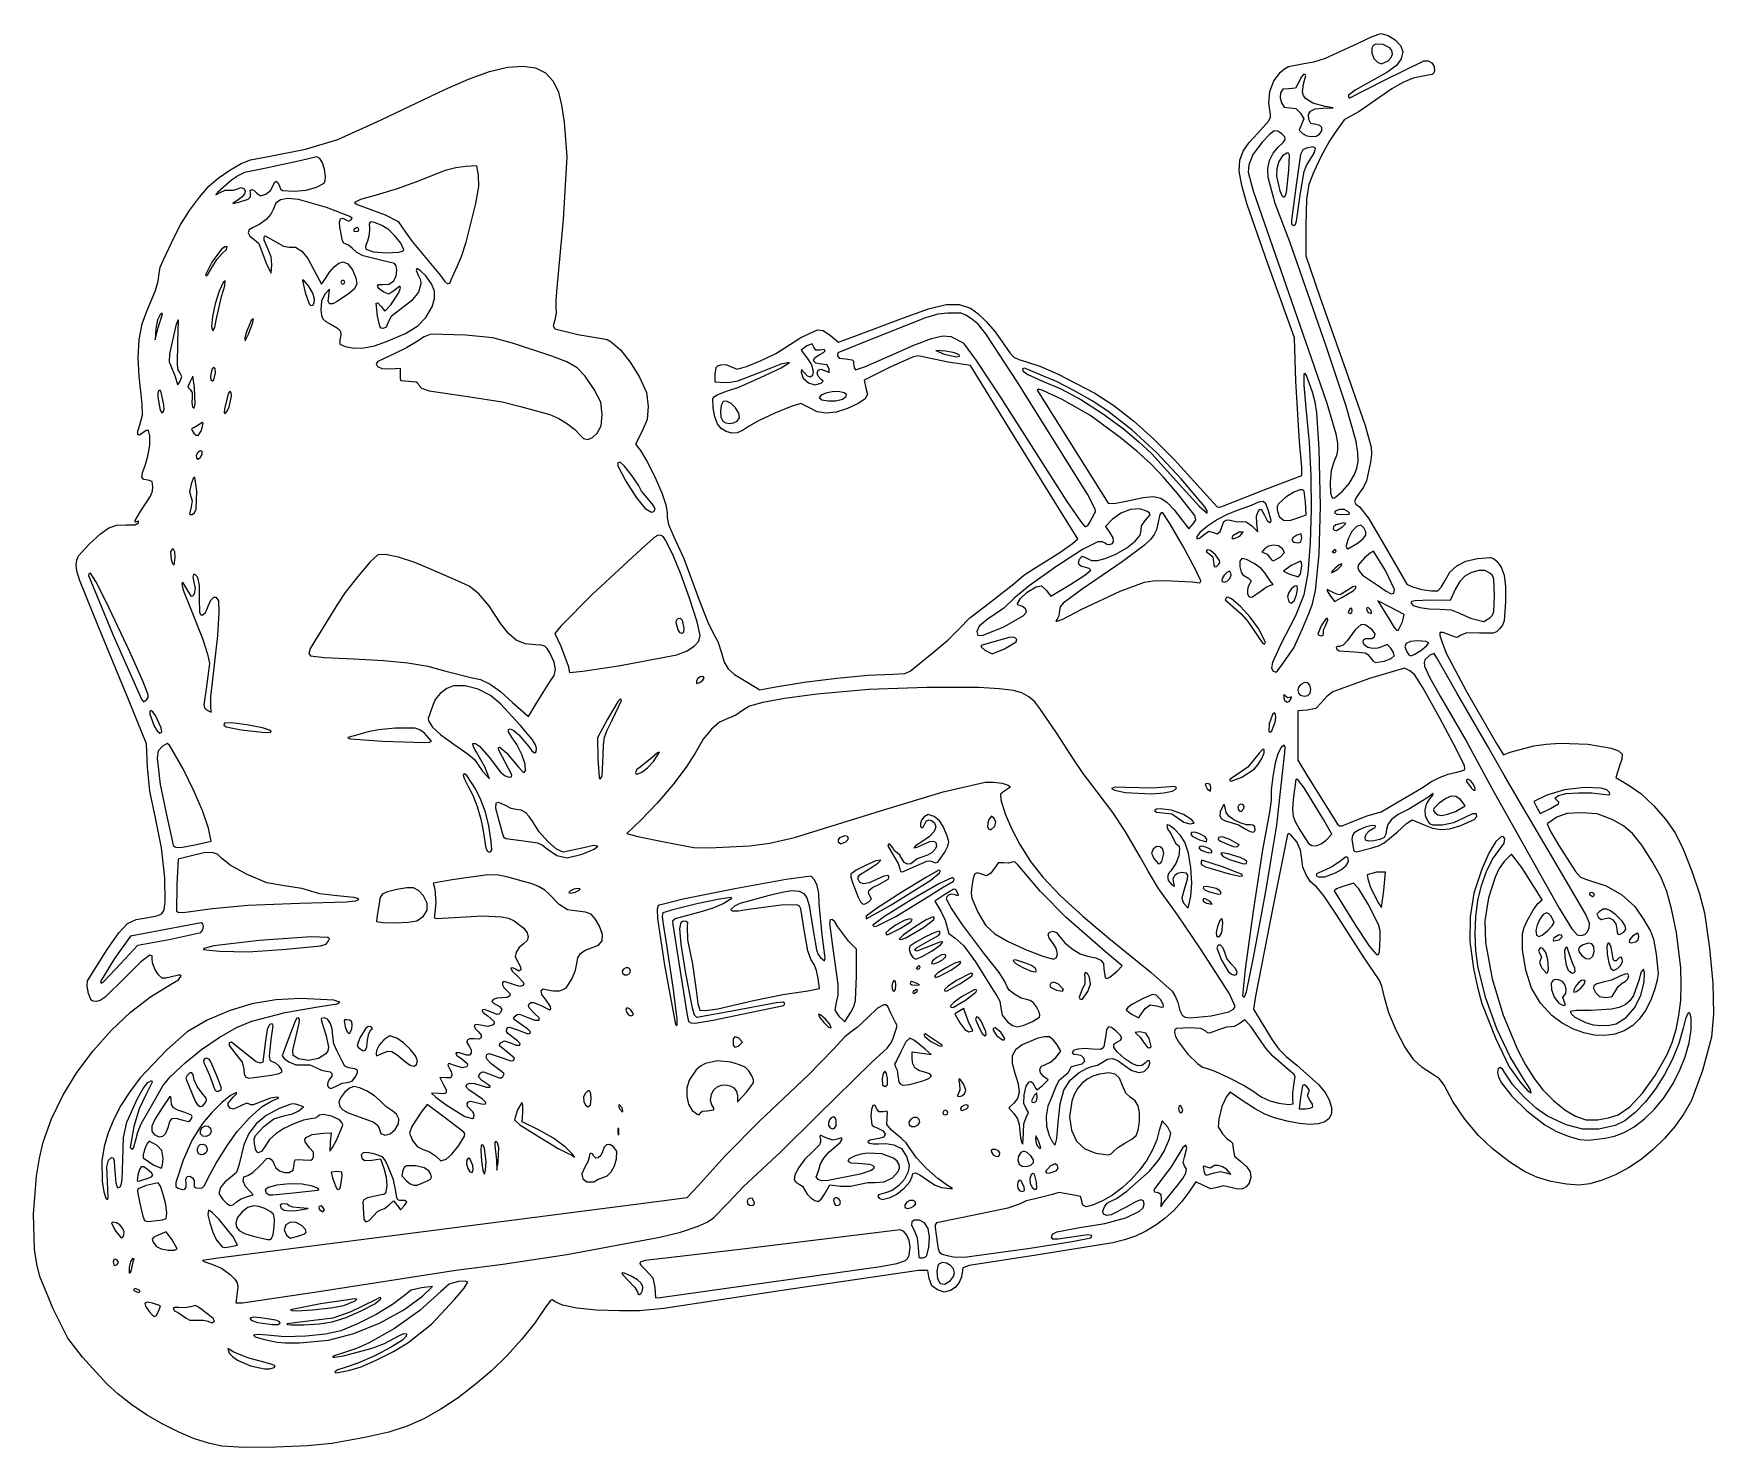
# Model space of a CAD drawing. Extents: x 6 to 228, y 8 to 194.
import ezdxf

# ---------------------------------------------------------------- set-up
doc = ezdxf.new("R2010")
doc.units = 0

msp = doc.modelspace()

# ---------------------------------------------------------------- linework, layer by layer
at = {"layer": 'Layer 1'}
for p, q in [((176.919231, 191.134945), (181.1191, 193.076726)), ((181.1191, 193.076726), (183.074968, 193.997556)), ((183.074968, 193.997556), (184.205253, 194.380556)), ((184.205253, 194.380556), (185.182399, 194.151167)), ((185.182399, 194.151167), (186.123617, 193.57045)), ((186.123617, 193.57045), (186.832176, 192.799578)), ((175.372775, 190.668412), (176.919231, 191.134945)), ((183.024182, 192.469961), (183.022116, 191.779077)), ((183.022116, 191.779077), (183.296907, 191.105076)), ((183.225505, 192.803373), (183.024182, 192.469961)), ((183.576523, 192.984569), (183.225505, 192.803373)), ((183.296907, 191.105076), (183.759273, 190.591761)), ((184.509995, 192.950141), (183.576523, 192.984569)), ((184.319932, 190.382933), (185.186518, 190.794146)), ((185.389297, 192.486321), (184.509995, 192.950141)), ((184.720865, 188.241298), (189.880819, 190.795008)), ((185.186518, 190.794146), (185.605051, 191.235297)), ((185.186518, 190.794146), (185.186518, 190.794146)), ((185.672603, 192.130776), (185.389297, 192.486321)), ((185.605051, 191.235297), (185.779131, 191.712751)), ((185.779131, 191.712751), (185.672603, 192.130776)), ((186.925021, 191.032988), (186.274541, 190.156438)), ((186.832176, 192.799578), (187.111344, 191.999723)), ((187.111344, 191.999723), (186.925021, 191.032988)), ((189.880819, 190.795008), (190.448288, 190.782759)), ((63.74805, 188.382544), (66.508848, 189.363502)), ((66.508848, 189.363502), (68.891474, 189.935208)), ((68.891474, 189.935208), (70.909503, 190.097347)), ((70.909503, 190.097347), (72.576512, 189.849603)), ((72.576512, 189.849603), (73.906077, 189.191661)), ((73.906077, 189.191661), (74.911774, 188.123205)), ((170.103684, 188.132593), (170.953134, 189.28517)), ((170.953134, 189.28517), (171.487369, 189.744207)), ((171.487369, 189.744207), (172.039453, 190.042741)), ((172.039453, 190.042741), (173.814509, 190.398497)), ((173.68347, 188.640645), (173.36805, 187.961718)), ((173.998605, 188.984377), (173.68347, 188.640645)), ((173.814509, 190.398497), (175.372775, 190.668412)), ((174.22057, 188.997834), (173.998605, 188.984377)), ((174.013568, 187.730057), (174.296764, 188.817354)), ((174.296764, 188.817354), (174.22057, 188.997834)), ((185.018042, 189.236422), (183.01366, 188.13929)), ((183.759273, 190.591761), (184.319932, 190.382933)), ((186.274541, 190.156438), (185.018042, 189.236422)), ((189.745609, 188.75023), (188.506911, 188.479765)), ((190.984384, 188.986154), (189.745609, 188.75023)), ((190.448288, 190.782759), (190.93546, 190.507232)), ((190.93546, 190.507232), (191.256642, 190.046481)), ((191.228204, 189.182239), (190.984384, 188.986154)), ((191.326138, 189.478558), (191.228204, 189.182239)), ((191.256642, 190.046481), (191.326138, 189.478558)), ((52.191635, 182.986359), (60.595502, 186.99265)), ((60.595502, 186.99265), (63.74805, 188.382544)), ((74.911774, 188.123205), (75.607181, 186.643921)), ((75.607181, 186.643921), (76.016845, 184.940109)), ((169.411796, 185.194195), (169.577591, 186.716638)), ((169.577591, 186.716638), (170.103684, 188.132593)), ((170.968721, 186.558489), (170.942941, 185.920099)), ((171.272671, 187.036951), (170.968721, 186.558489)), ((172.086126, 187.102463), (171.272671, 187.036951)), ((172.94979, 187.198047), (172.086126, 187.102463)), ((173.36805, 187.961718), (172.94979, 187.198047)), ((173.862774, 186.654736), (174.013568, 187.730057)), ((173.994057, 186.209381), (173.862774, 186.654736)), ((180.823829, 186.92243), (179.913015, 186.205131)), ((180.047561, 185.84358), (184.720865, 188.241298)), ((183.01366, 188.13929), (180.823829, 186.92243)), ((185.661975, 187.096487), (184.091809, 186.001215)), ((187.139688, 187.925594), (185.661975, 187.096487)), ((188.506911, 188.479765), (187.139688, 187.925594)), ((76.016845, 184.940109), (76.373487, 182.683777)), ((169.643242, 183.722154), (169.411796, 185.194195)), ((170.942941, 185.920099), (171.093141, 185.231093)), ((171.093141, 185.231093), (171.47419, 184.655872)), ((171.47419, 184.655872), (172.203113, 184.574555)), ((172.203113, 184.574555), (172.981742, 184.472099)), ((172.981742, 184.472099), (173.605303, 183.894669)), ((174.267439, 185.821058), (173.994057, 186.209381)), ((175.253435, 185.201996), (174.267439, 185.821058)), ((174.651344, 183.703567), (174.935059, 184.161598)), ((174.935059, 184.161598), (175.559941, 184.43606)), ((176.846636, 184.770521), (175.253435, 185.201996)), ((175.559941, 184.43606), (176.545979, 184.54307)), ((176.545979, 184.54307), (177.913202, 184.576461)), ((177.913202, 184.576461), (176.846636, 184.770521)), ((179.913015, 186.205131), (180.047561, 185.84358)), ((184.091809, 186.001215), (181.355261, 184.086606)), ((46.458838, 180.382532), (52.191635, 182.986359)), ((76.373487, 182.683777), (76.7216, 178.094637)), ((167.979223, 181.234163), (169.415164, 182.88636)), ((169.415164, 182.88636), (169.649635, 183.360631)), ((169.649635, 183.360631), (169.643242, 183.722154)), ((173.725038, 182.365272), (173.41924, 181.636439)), ((173.605303, 183.894669), (174.029634, 183.141667)), ((174.029634, 183.141667), (173.725038, 182.365272)), ((174.688805, 183.045849), (174.651344, 183.703567)), ((174.985073, 182.512465), (174.688805, 183.045849)), ((175.651829, 182.375434), (174.985073, 182.512465)), ((176.174202, 182.263046), (175.651829, 182.375434)), ((176.443469, 181.969022), (176.174202, 182.263046)), ((176.435634, 181.558067), (176.443469, 181.969022)), ((179.089894, 182.575519), (178.167594, 181.308311)), ((179.394887, 182.99945), (179.089894, 182.575519)), ((179.694815, 183.175775), (179.394887, 182.99945)), ((181.355261, 184.086606), (179.694815, 183.175775)), ((42.189149, 179.124586), (46.458838, 180.382532)), ((166.035944, 178.863523), (166.835607, 179.987454)), ((166.835607, 179.987454), (167.979223, 181.234163)), ((168.578993, 180.071692), (167.298979, 178.41444)), ((169.504717, 181.073139), (168.578993, 180.071692)), ((170.114768, 181.525309), (169.504717, 181.073139)), ((170.607308, 181.505996), (170.114768, 181.525309)), ((171.1805, 181.092995), (170.607308, 181.505996)), ((170.723224, 179.41296), (171.33087, 180.003392)), ((171.529267, 180.732305), (171.1805, 181.092995)), ((171.33087, 180.003392), (171.589471, 180.406138)), ((171.589471, 180.406138), (171.529267, 180.732305)), ((173.41924, 181.636439), (173.854618, 181.179512)), ((173.854618, 181.179512), (174.439484, 180.899292)), ((174.439484, 180.899292), (175.084293, 180.78913)), ((175.084293, 180.78913), (175.682285, 180.853003)), ((175.682285, 180.853003), (176.126702, 181.094887)), ((176.126702, 181.094887), (176.435634, 181.558067)), ((176.126702, 181.094887), (176.126702, 181.094887)), ((177.375617, 180.128466), (176.347026, 178.221836)), ((178.167594, 181.308311), (177.375617, 180.128466)), ((33.702609, 177.225131), (34.949838, 177.730506)), ((34.949838, 177.730506), (37.761957, 178.246829)), ((41.659291, 177.609282), (36.993057, 176.627425)), ((37.761957, 178.246829), (42.189149, 179.124586)), ((43.693413, 178.103504), (41.659291, 177.609282)), ((44.088223, 177.88508), (43.693413, 178.103504)), ((44.444682, 177.303776), (44.088223, 177.88508)), ((76.7216, 178.094637), (76.232418, 169.838143)), ((165.52427, 176.227044), (165.594182, 177.673132)), ((165.594182, 177.673132), (166.035944, 178.863523)), ((167.298979, 178.41444), (166.798244, 177.035159)), ((169.30673, 176.594571), (169.524601, 177.649857)), ((169.524601, 177.649857), (169.994841, 178.583755)), ((169.994841, 178.583755), (170.723224, 179.41296)), ((170.749047, 177.488706), (170.464264, 176.541875)), ((171.216143, 178.234656), (170.749047, 177.488706)), ((171.786327, 178.60136), (171.216143, 178.234656)), ((172.041595, 178.59065), (171.786327, 178.60136)), ((172.162058, 178.321049), (172.041595, 178.59065)), ((172.084052, 176.362291), (172.162058, 178.321049)), ((173.627354, 178.411792), (172.990984, 174.058871)), ((173.932818, 179.056835), (173.627354, 178.411792)), ((174.389028, 179.27501), (173.932818, 179.056835)), ((175.257396, 179.433726), (174.389028, 179.27501)), ((174.403828, 176.97149), (174.837423, 177.693107)), ((174.837423, 177.693107), (175.464638, 178.702591)), ((175.61028, 179.262858), (175.257396, 179.433726)), ((176.347026, 178.221836), (175.365234, 176.14937)), ((175.464638, 178.702591), (175.61028, 179.262858)), ((29.451689, 174.242586), (30.689573, 175.313719)), ((30.689573, 175.313719), (32.194534, 176.363718)), ((32.194534, 176.363718), (33.702609, 177.225131)), ((33.337328, 175.642175), (32.44804, 175.01381)), ((34.166766, 176.040863), (33.337328, 175.642175)), ((36.993057, 176.627425), (34.166766, 176.040863)), ((44.709562, 176.479963), (44.444682, 177.303776)), ((44.829634, 175.534014), (44.709562, 176.479963)), ((44.815259, 175.001103), (44.829634, 175.534014)), ((60.655306, 176.318826), (56.857863, 174.834536)), ((62.068729, 176.668248), (60.655306, 176.318826)), ((63.380295, 176.823452), (62.068729, 176.668248)), ((64.836537, 176.906433), (63.380295, 176.823452)), ((65.045573, 175.705921), (64.836537, 176.906433)), ((65.081592, 174.200188), (65.045573, 175.705921)), ((165.840154, 174.33602), (165.52427, 176.227044)), ((166.798244, 177.035159), (166.691246, 176.106767)), ((166.691246, 176.106767), (167.358251, 173.609318)), ((169.335453, 175.401204), (169.30673, 176.594571)), ((170.274227, 171.965176), (169.335453, 175.401204)), ((170.464264, 176.541875), (170.441016, 175.572531)), ((170.441016, 175.572531), (170.884316, 173.636035)), ((171.74705, 173.400156), (172.084052, 176.362291)), ((173.623924, 173.376552), (174.100422, 176.165818)), ((174.100422, 176.165818), (174.403828, 176.97149)), ((175.365234, 176.14937), (174.713652, 174.472016)), ((28.191666, 172.80467), (29.451689, 174.242586)), ((30.581549, 173.418102), (30.35024, 173.078023)), ((30.35024, 173.078023), (30.913905, 173.413818)), ((32.44804, 175.01381), (30.581549, 173.418102)), ((30.913905, 173.413818), (31.580787, 173.704411)), ((31.580787, 173.704411), (32.163774, 173.714509)), ((32.163774, 173.714509), (32.697444, 173.695443)), ((32.697444, 173.695443), (33.236741, 173.885791)), ((33.236741, 173.885791), (33.718296, 174.078336)), ((33.718296, 174.078336), (34.062086, 173.943083)), ((34.159438, 173.239298), (33.85192, 172.835297)), ((34.062086, 173.943083), (34.232868, 173.615472)), ((34.232868, 173.615472), (34.159438, 173.239298)), ((34.909106, 173.684642), (35.062526, 173.818638)), ((34.938095, 173.301405), (34.909106, 173.684642)), ((34.924767, 172.846263), (34.938095, 173.301405)), ((35.062526, 173.818638), (35.3611, 173.701965)), ((35.3611, 173.701965), (35.767572, 173.333195)), ((35.767572, 173.333195), (36.272905, 172.970256)), ((36.272905, 172.970256), (36.981347, 173.205648)), ((36.981347, 173.205648), (37.56452, 173.66661)), ((37.56452, 173.66661), (37.903943, 174.244472)), ((37.903943, 174.244472), (38.096045, 174.722344)), ((38.096045, 174.722344), (38.326723, 174.880484)), ((38.326723, 174.880484), (38.557539, 174.719157)), ((38.557539, 174.719157), (38.750057, 174.238628)), ((38.750057, 174.238628), (38.884417, 173.869109)), ((38.884417, 173.869109), (39.151396, 173.671187)), ((39.151396, 173.671187), (40.688288, 173.586583)), ((40.688288, 173.586583), (42.304057, 173.731152)), ((42.304057, 173.731152), (43.6591, 174.093605)), ((43.6591, 174.093605), (44.673274, 174.654641)), ((44.673274, 174.654641), (44.815259, 175.001103)), ((51.525032, 173.046538), (49.473139, 172.461546)), ((54.301438, 173.872213), (51.525032, 173.046538)), ((56.857863, 174.834536), (54.301438, 173.872213)), ((64.707491, 171.970994), (65.081592, 174.200188)), ((166.555784, 171.810825), (165.840154, 174.33602)), ((167.358251, 173.609318), (174.600227, 152.741241)), ((170.884316, 173.636035), (171.143199, 173.008061)), ((171.571885, 172.956052), (171.74705, 173.400156)), ((171.74705, 173.400156), (171.74705, 173.400156)), ((172.990984, 174.058871), (172.436767, 169.700586)), ((173.09496, 169.636666), (173.623924, 173.376552)), ((174.713652, 174.472016), (174.41338, 172.508422)), ((25.728466, 169.208753), (26.896563, 171.047853)), ((26.896563, 171.047853), (28.191666, 172.80467)), ((33.32044, 172.424205), (32.593469, 171.961134)), ((32.593469, 171.961134), (33.393394, 172.136359)), ((33.85192, 172.835297), (33.32044, 172.424205)), ((33.393394, 172.136359), (34.635892, 172.537968)), ((34.635892, 172.537968), (34.924767, 172.846263)), ((34.635892, 172.537968), (34.635892, 172.537968)), ((37.926343, 171.170833), (37.60904, 170.529186)), ((38.263016, 171.980078), (37.926343, 171.170833)), ((38.887401, 172.448837), (38.263016, 171.980078)), ((39.872314, 172.605404), (38.887401, 172.448837)), ((41.290573, 172.478075), (39.872314, 172.605404)), ((44.99231, 171.427973), (41.290573, 172.478075)), ((48.069447, 170.247118), (44.99231, 171.427973)), ((49.473139, 172.461546), (48.658633, 172.077888)), ((48.658633, 172.077888), (49.038598, 171.806591)), ((49.038598, 171.806591), (49.858521, 171.491744)), ((49.858521, 171.491744), (52.717199, 170.473269)), ((63.421089, 166.851529), (64.707491, 171.970994)), ((169.242071, 164.10097), (166.555784, 171.810825)), ((172.202658, 166.878516), (170.274227, 171.965176)), ((171.143199, 173.008061), (171.372251, 172.771336)), ((171.372251, 172.771336), (171.571885, 172.956052)), ((174.41338, 172.508422), (174.316424, 169.111651)), ((24.849456, 167.523987), (25.728466, 169.208753)), ((35.278108, 168.77656), (34.772809, 168.465678)), ((36.175674, 169.233278), (35.278108, 168.77656)), ((36.989068, 169.850411), (36.175674, 169.233278)), ((37.60904, 170.529186), (36.989068, 169.850411)), ((46.697824, 169.504506), (46.838295, 169.921009)), ((46.732661, 168.815518), (46.697824, 169.504506)), ((47.092065, 167.020694), (46.732661, 168.815518)), ((46.838295, 169.921009), (47.129881, 170.035303)), ((47.129881, 170.035303), (47.548388, 169.817666)), ((47.548388, 169.817666), (47.924614, 169.627312)), ((47.924614, 169.627312), (48.243874, 169.781928)), ((48.373875, 169.998785), (48.069447, 170.247118)), ((48.243874, 169.781928), (48.373875, 169.998785)), ((49.007674, 168.769628), (48.591972, 168.502846)), ((49.184873, 168.691261), (49.007674, 168.769628)), ((49.258576, 168.502846), (49.184873, 168.691261)), ((50.805579, 169.520326), (50.621291, 169.283611)), ((50.621291, 169.283611), (50.658578, 168.702934)), ((50.658578, 168.702934), (50.630836, 167.836861)), ((51.320581, 169.437024), (50.805579, 169.520326)), ((52.275435, 169.057647), (51.320581, 169.437024)), ((53.155839, 168.501535), (52.275435, 169.057647)), ((52.717199, 170.473269), (54.419802, 169.596889)), ((54.419802, 169.596889), (55.425955, 168.167747)), ((76.232418, 169.838143), (75.382888, 160.812996)), ((172.436767, 169.700586), (172.436716, 169.200597)), ((172.436716, 169.200597), (172.70861, 169.03641)), ((172.70861, 169.03641), (172.929993, 169.212734)), ((172.929993, 169.212734), (173.09496, 169.636666)), ((173.09496, 169.636666), (173.09496, 169.636666)), ((174.316424, 169.111651), (174.31354, 165.051799)), ((23.390315, 164.448284), (24.849456, 167.523987)), ((34.772809, 168.465678), (34.625119, 168.078671)), ((34.625119, 168.078671), (34.83235, 167.652276)), ((34.83235, 167.652276), (35.391812, 167.223234)), ((35.391812, 167.223234), (36.042627, 166.655998)), ((36.042627, 166.655998), (36.361108, 165.835042)), ((36.730773, 167.537122), (36.887729, 167.702507)), ((36.757308, 167.108974), (36.730773, 167.537122)), ((37.274599, 165.87242), (36.757308, 167.108974)), ((36.887729, 167.702507), (38.2619, 166.883529)), ((38.2619, 166.883529), (39.310074, 166.310934)), ((47.265116, 166.711747), (47.092065, 167.020694)), ((47.489158, 166.635385), (47.265116, 166.711747)), ((47.887883, 166.470629), (47.489158, 166.635385)), ((48.350035, 166.074511), (47.887883, 166.470629)), ((48.591972, 168.502846), (48.597697, 168.314433)), ((48.597697, 168.314433), (48.842876, 168.236067)), ((48.842876, 168.236067), (49.136465, 168.314433)), ((49.136465, 168.314433), (49.258576, 168.502846)), ((49.258576, 168.502846), (49.258576, 168.502846)), ((50.374412, 166.972209), (50.140294, 166.305709)), ((50.630836, 167.836861), (50.374412, 166.972209)), ((54.044332, 167.659768), (53.155839, 168.501535)), ((54.774347, 166.716092), (54.044332, 167.659768)), ((55.179316, 165.854256), (54.774347, 166.716092)), ((55.425955, 168.167747), (56.282757, 166.931547)), ((56.282757, 166.931547), (57.624924, 165.366548)), ((62.79621, 164.938711), (63.421089, 166.851529)), ((177.00721, 153.108355), (172.202658, 166.878516)), ((23.01652, 163.526568), (23.390315, 164.448284)), ((29.83732, 164.211308), (28.996307, 162.551237)), ((31.097646, 165.944567), (29.83732, 164.211308)), ((29.94051, 163.640784), (30.478576, 164.537547)), ((30.478576, 164.537547), (31.203019, 165.330592)), ((31.55554, 166.245129), (31.097646, 165.944567)), ((31.203019, 165.330592), (31.750129, 165.897924)), ((31.861839, 166.25202), (31.55554, 166.245129)), ((31.750129, 165.897924), (31.861839, 166.25202)), ((36.361108, 165.835042), (37.095769, 163.834188)), ((37.668212, 164.925398), (37.274599, 165.87242)), ((37.740223, 163.871566), (37.668212, 164.925398)), ((39.310074, 166.310934), (40.044553, 166.207635)), ((40.044553, 166.207635), (40.872654, 166.169765)), ((40.872654, 166.169765), (41.701472, 165.657816)), ((41.701472, 165.657816), (42.508423, 164.692189)), ((42.508423, 164.692189), (43.270921, 163.293284)), ((46.621299, 164.057408), (47.179371, 164.232305)), ((47.179371, 164.232305), (47.789055, 163.983658)), ((49.000022, 165.499335), (48.350035, 166.074511)), ((49.823593, 165.051592), (49.000022, 165.499335)), ((52.276564, 164.418143), (49.823593, 165.051592)), ((50.140294, 166.305709), (50.155244, 165.916108)), ((50.155244, 165.916108), (51.201316, 165.585113)), ((51.201316, 165.585113), (52.934228, 165.45774)), ((53.959344, 164.027494), (52.276564, 164.418143)), ((52.934228, 165.45774), (54.533667, 165.544087)), ((54.533667, 165.544087), (55.026984, 165.670563)), ((55.026984, 165.670563), (55.179316, 165.854256)), ((55.179316, 165.854256), (55.179316, 165.854256)), ((57.624924, 165.366548), (60.021797, 162.43359)), ((62.231262, 163.618119), (62.79621, 164.938711)), ((174.31354, 165.051799), (176.156555, 159.640945)), ((22.742767, 161.707158), (22.861048, 162.695938)), ((22.861048, 162.695938), (23.01652, 163.526568)), ((28.996307, 162.551237), (29.087975, 162.391399)), ((29.087975, 162.391399), (29.323599, 162.574754)), ((29.323599, 162.574754), (29.94051, 163.640784)), ((29.94051, 163.640784), (29.94051, 163.640784)), ((37.095769, 163.834188), (37.659663, 162.767066)), ((37.659663, 162.767066), (37.740223, 163.871566)), ((43.270921, 163.293284), (44.312126, 161.299776)), ((44.312126, 161.299776), (44.825296, 162.033421)), ((44.825296, 162.033421), (45.361385, 162.880553)), ((45.361385, 162.880553), (45.987678, 163.58102)), ((45.987678, 163.58102), (46.621299, 164.057408)), ((47.789055, 163.983658), (48.39199, 163.179026)), ((48.39199, 163.179026), (48.870606, 162.155915)), ((48.870606, 162.155915), (48.97075, 161.358448)), ((53.820914, 161.697912), (54.197491, 162.351404)), ((54.196519, 163.726149), (53.959344, 164.027494)), ((54.277178, 163.204742), (54.196519, 163.726149)), ((54.197491, 162.351404), (54.277178, 163.204742)), ((56.906683, 163.3583), (56.811754, 163.125499)), ((56.811754, 163.125499), (57.135957, 162.419343)), ((57.351553, 163.118625), (56.906683, 163.3583)), ((57.135957, 162.419343), (57.368873, 161.887547)), ((58.077173, 162.407354), (57.351553, 163.118625)), ((58.859579, 161.363169), (58.077173, 162.407354)), ((60.021797, 162.43359), (60.545834, 161.694669)), ((61.456499, 161.8703), (62.231262, 163.618119)), ((172.796392, 154.230093), (169.242071, 164.10097)), ((21.257819, 157.729245), (22.41203, 160.475107)), ((22.41203, 160.475107), (22.742767, 161.707158)), ((30.794466, 160.357027), (30.276578, 158.714158)), ((31.327623, 161.526113), (30.794466, 160.357027)), ((31.124404, 159.657703), (31.533075, 161.090645)), ((31.587321, 161.742051), (31.327623, 161.526113)), ((31.533075, 161.090645), (31.587321, 161.742051)), ((41.862926, 161.864514), (41.804376, 161.806667)), ((41.804376, 161.806667), (42.155419, 160.186274)), ((42.031044, 161.745908), (41.862926, 161.864514)), ((42.592535, 161.075333), (42.031044, 161.745908)), ((42.155419, 160.186274), (42.679394, 158.694315)), ((43.157481, 160.10307), (42.592535, 161.075333)), ((43.39246, 159.316976), (43.157481, 160.10307)), ((44.739955, 159.985944), (44.304279, 159.075932)), ((45.390046, 160.660312), (44.739955, 159.985944)), ((45.188751, 159.080633), (45.268998, 159.734134)), ((45.268998, 159.734134), (45.390046, 160.660312)), ((47.99203, 160.105454), (46.39599, 159.004976)), ((46.937127, 161.754969), (46.858801, 161.566555)), ((46.858801, 161.566555), (46.937127, 161.378142)), ((47.125444, 161.833334), (46.937127, 161.754969)), ((46.937127, 161.378142), (47.125444, 161.299776)), ((47.313759, 161.754969), (47.125444, 161.833334)), ((47.125444, 161.299776), (47.313759, 161.378142)), ((47.392085, 161.566555), (47.313759, 161.754969)), ((47.313759, 161.378142), (47.392085, 161.566555)), ((47.392085, 161.566555), (47.392085, 161.566555)), ((48.681523, 160.702877), (47.99203, 160.105454)), ((48.97075, 161.358448), (48.681523, 160.702877)), ((51.695972, 161.025225), (51.860187, 161.238123)), ((51.922154, 160.671612), (51.695972, 161.025225)), ((51.860187, 161.238123), (52.421587, 161.248257)), ((52.531947, 160.239337), (51.922154, 160.671612)), ((52.421587, 161.248257), (53.208572, 161.308714)), ((53.219302, 159.997785), (52.531947, 160.239337)), ((53.208572, 161.308714), (53.820914, 161.697912)), ((53.860962, 160.439422), (53.219302, 159.997785)), ((53.474434, 158.57798), (54.48784, 160.108941)), ((54.661387, 161.032994), (53.860962, 160.439422)), ((54.48784, 160.108941), (54.735855, 160.763194)), ((54.735855, 160.763194), (54.661387, 161.032994)), ((57.136736, 160.233271), (56.210487, 159.089104)), ((57.446359, 161.345419), (57.136736, 160.233271)), ((57.368873, 161.887547), (57.446359, 161.345419)), ((59.248469, 160.388699), (58.859579, 161.363169)), ((59.260359, 159.403169), (59.248469, 160.388699)), ((60.545834, 161.694669), (60.949523, 161.35845)), ((60.949523, 161.35845), (61.248024, 161.418978)), ((61.248024, 161.418978), (61.456499, 161.8703)), ((61.456499, 161.8703), (61.456499, 161.8703)), ((75.382888, 160.812996), (75.245732, 159.247025)), ((20.627877, 156.052943), (21.257819, 157.729245)), ((30.276578, 158.714158), (29.92547, 157.021376)), ((30.405815, 156.564423), (31.124404, 159.657703)), ((42.679394, 158.694315), (42.922819, 158.478698)), ((42.922819, 158.478698), (43.153268, 158.537204)), ((43.153268, 158.537204), (43.325046, 158.82993)), ((43.325046, 158.82993), (43.39246, 159.316976)), ((43.39246, 159.316976), (43.39246, 159.316976)), ((44.304279, 159.075932), (44.244246, 157.903037)), ((44.244246, 157.903037), (44.317241, 157.171437)), ((45.376354, 158.724115), (45.188751, 159.080633)), ((45.792027, 158.690317), (45.376354, 158.724115)), ((46.39599, 159.004976), (45.792027, 158.690317)), ((51.551731, 158.782366), (51.766612, 158.827975)), ((51.691515, 157.080424), (51.551731, 158.782366)), ((51.766612, 158.827975), (52.185392, 158.373468)), ((52.185392, 158.373468), (52.675965, 157.722765)), ((52.675965, 157.722765), (53.474434, 158.57798)), ((54.671014, 157.919124), (53.524184, 157.031853)), ((56.210487, 159.089104), (54.671014, 157.919124)), ((58.108319, 156.893902), (58.911767, 158.325809)), ((58.911767, 158.325809), (59.260359, 159.403169)), ((75.245732, 159.247025), (75.281409, 158.226052)), ((75.281409, 158.226052), (75.298615, 157.491333)), ((121.180092, 156.852846), (124.498239, 158.043206)), ((124.498239, 158.043206), (126.832911, 158.615961)), ((126.832911, 158.615961), (128.549358, 158.623423)), ((128.549358, 158.623423), (130.012827, 158.117901)), ((130.012827, 158.117901), (130.989948, 157.449866)), ((176.156555, 159.640945), (179.591163, 149.961603)), ((20.234784, 153.972012), (20.627877, 156.052943)), ((22.326655, 153.963311), (22.726543, 155.521756)), ((22.453958, 155.414497), (22.326655, 153.963311)), ((22.668344, 156.581191), (22.453958, 155.414497)), ((23.025355, 157.281962), (22.668344, 156.581191)), ((22.726543, 155.521756), (23.29794, 157.389218)), ((23.288617, 157.485181), (23.025355, 157.281962)), ((23.29794, 157.389218), (23.288617, 157.485181)), ((23.29794, 157.389218), (23.29794, 157.389218)), ((25.098083, 155.830772), (24.219782, 152.125255)), ((25.324077, 156.520472), (25.098083, 155.830772)), ((25.389251, 156.614906), (25.324077, 156.520472)), ((25.343343, 153.625945), (25.426091, 156.510498)), ((25.426091, 156.510498), (25.389251, 156.614906)), ((29.92547, 157.021376), (29.806515, 155.698119)), ((29.806515, 155.698119), (29.854523, 155.306137)), ((29.854523, 155.306137), (29.985084, 155.163825)), ((29.985084, 155.163825), (30.218944, 155.57525)), ((30.218944, 155.57525), (30.405815, 156.564423)), ((30.405815, 156.564423), (30.405815, 156.564423)), ((35.03584, 156.497726), (34.392307, 155.030916)), ((34.691272, 154.720194), (35.256747, 156.254182)), ((35.350968, 156.72719), (35.03584, 156.497726)), ((35.256747, 156.254182), (35.350968, 156.72719)), ((44.317241, 157.171437), (44.497717, 156.710788)), ((44.497717, 156.710788), (44.905125, 156.355251)), ((44.905125, 156.355251), (45.658913, 155.938988)), ((45.658913, 155.938988), (46.427711, 155.497949)), ((46.427711, 155.497949), (46.811925, 155.105345)), ((52.019391, 155.771658), (51.691515, 157.080424)), ((52.210777, 155.506942), (52.019391, 155.771658)), ((52.453436, 155.430604), (52.210777, 155.506942)), ((52.844896, 155.630666), (52.453436, 155.430604)), ((53.082026, 156.216649), (52.844896, 155.630666)), ((53.524184, 157.031853), (53.082026, 156.216649)), ((55.393997, 154.811732), (57.029841, 155.794738)), ((57.029841, 155.794738), (58.108319, 156.893902)), ((75.11704, 156.613586), (74.927037, 155.790959)), ((74.927037, 155.790959), (75.126926, 155.428067)), ((75.298615, 157.491333), (75.11704, 156.613586)), ((75.126926, 155.428067), (78.171619, 154.648831)), ((114.981558, 154.510269), (121.180092, 156.852846)), ((124.079038, 156.878842), (116.185645, 153.714772)), ((125.69368, 157.342826), (124.079038, 156.878842)), ((126.984636, 157.492025), (125.69368, 157.342826)), ((128.77329, 157.474497), (126.984636, 157.492025)), ((129.394475, 157.222292), (128.77329, 157.474497)), ((130.174139, 156.725995), (129.394475, 157.222292)), ((131.023087, 156.014308), (130.174139, 156.725995)), ((130.989948, 157.449866), (132.085092, 156.395175)), ((132.063561, 154.731984), (131.023087, 156.014308)), ((132.085092, 156.395175), (133.266321, 154.988364)), ((20.095532, 151.627702), (20.234784, 153.972012)), ((25.290664, 150.650942), (25.343343, 153.625945)), ((34.392307, 155.030916), (34.185144, 154.196924)), ((34.185144, 154.196924), (34.218084, 153.829918)), ((34.218084, 153.829918), (34.691272, 154.720194)), ((34.691272, 154.720194), (34.691272, 154.720194)), ((46.883728, 154.622643), (46.715293, 153.911308)), ((46.715293, 153.911308), (46.732998, 153.386619)), ((46.732998, 153.386619), (47.431486, 153.074057)), ((46.811925, 155.105345), (46.883728, 154.622643)), ((49.9237, 152.88084), (51.319646, 153.169883)), ((51.319646, 153.169883), (52.91845, 153.728304)), ((52.91845, 153.728304), (55.393997, 154.811732)), ((52.91845, 153.728304), (52.91845, 153.728304)), ((56.849216, 153.703759), (55.526864, 152.882576)), ((57.860804, 154.347402), (56.849216, 153.703759)), ((58.739766, 154.708716), (57.860804, 154.347402)), ((63.390585, 154.58604), (58.739766, 154.708716)), ((66.936325, 154.202341), (63.390585, 154.58604)), ((69.523348, 153.517301), (66.936325, 154.202341)), ((74.72286, 151.779018), (69.523348, 153.517301)), ((78.171619, 154.648831), (81.583059, 154.096703)), ((81.583059, 154.096703), (82.046365, 153.995296)), ((82.046365, 153.995296), (82.58063, 153.703677)), ((82.58063, 153.703677), (83.791882, 152.625424)), ((105.519979, 152.879958), (107.636488, 154.27324)), ((107.636488, 154.27324), (109.813923, 155.258891)), ((108.424066, 153.147979), (107.653111, 152.591079)), ((109.103217, 153.406246), (108.424066, 153.147979)), ((109.34098, 152.988416), (109.103217, 153.406246)), ((109.813923, 155.258891), (110.579004, 155.201314)), ((110.579004, 155.201314), (111.542895, 154.526307)), ((111.542895, 154.526307), (112.577584, 153.631423)), ((116.185645, 153.714772), (112.519322, 152.229529)), ((112.577584, 153.631423), (114.981558, 154.510269)), ((119.077514, 151.693987), (122.549494, 153.248991)), ((122.549494, 153.248991), (124.864023, 154.141351)), ((124.864023, 154.141351), (126.368508, 154.483353)), ((126.368508, 154.483353), (127.410354, 154.387282)), ((127.410354, 154.387282), (129.071006, 153.552279)), ((129.071006, 153.552279), (130.786093, 151.23127)), ((136.140515, 148.49431), (132.063561, 154.731984)), ((133.266321, 154.988364), (134.501698, 153.26397)), ((134.501698, 153.26397), (135.206233, 152.251067)), ((173.00479, 148.49431), (172.796392, 154.230093)), ((179.62582, 145.186009), (177.00721, 153.108355)), ((20.227115, 149.161263), (20.095532, 151.627702)), ((24.219782, 152.125255), (24.185983, 151.041482)), ((24.185983, 151.041482), (24.428101, 150.515444)), ((47.431486, 153.074057), (48.653387, 152.851968)), ((48.653387, 152.851968), (49.9237, 152.88084)), ((51.757177, 151.083715), (51.538345, 150.770765)), ((53.900747, 152.09441), (51.757177, 151.083715)), ((55.526864, 152.882576), (53.900747, 152.09441)), ((76.73235, 151.053092), (74.72286, 151.779018)), ((78.082056, 150.279683), (76.73235, 151.053092)), ((83.791882, 152.625424), (85.076516, 151.013182)), ((85.076516, 151.013182), (86.294234, 149.01819)), ((100.422448, 150.435821), (102.374917, 151.230819)), ((102.374917, 151.230819), (104.3253, 152.156267)), ((104.3253, 152.156267), (105.519979, 152.879958)), ((106.101828, 150.953453), (104.981284, 150.736561)), ((105.006118, 150.262803), (106.101828, 150.953453)), ((107.653111, 152.591079), (108.453039, 151.521527)), ((108.453039, 151.521527), (109.042047, 150.641756)), ((109.297547, 151.184787), (109.436572, 151.573848)), ((109.601297, 150.883155), (109.297547, 151.184787)), ((109.594065, 152.575594), (109.34098, 152.988416)), ((109.436572, 151.573848), (110.04055, 151.957343)), ((110.169875, 152.601467), (109.594065, 152.575594)), ((110.325642, 150.761946), (109.601297, 150.883155)), ((110.04055, 151.957343), (110.610424, 152.26393)), ((110.689762, 152.659086), (110.169875, 152.601467)), ((110.610424, 152.26393), (110.831719, 152.522209)), ((110.831719, 152.522209), (110.689762, 152.659086)), ((112.519322, 152.229529), (112.452661, 151.829067)), ((112.452661, 151.829067), (112.697083, 151.520602)), ((112.697083, 151.520602), (113.519229, 151.428896)), ((113.519229, 151.428896), (114.4099, 151.3215)), ((114.4099, 151.3215), (114.553165, 151.124925)), ((114.553165, 151.124925), (114.585795, 150.777691)), ((116.16751, 150.42476), (119.077514, 151.693987)), ((122.375722, 151.655463), (119.500667, 150.384298)), ((123.069395, 151.819981), (122.375722, 151.655463)), ((123.50325, 151.751075), (123.069395, 151.819981)), ((127.0688, 151.02446), (123.50325, 151.751075)), ((126.753304, 152.469582), (125.459802, 152.524972)), ((125.459802, 152.524972), (126.539839, 152.057123)), ((126.539839, 152.057123), (128.174927, 151.723586)), ((127.897352, 152.241886), (126.753304, 152.469582)), ((130.04699, 150.565601), (127.0688, 151.02446)), ((128.539584, 151.980705), (127.897352, 152.241886)), ((128.174927, 151.723586), (128.570956, 151.776215)), ((128.570956, 151.776215), (128.539584, 151.980705)), ((128.539584, 151.980705), (128.539584, 151.980705)), ((130.786093, 151.23127), (133.937796, 146.415788)), ((135.206233, 152.251067), (135.756806, 151.675792)), ((135.756806, 151.675792), (136.40879, 151.345931)), ((136.40879, 151.345931), (137.417556, 151.069271)), ((137.417556, 151.069271), (139.165448, 150.47697)), ((174.600227, 152.741241), (177.0702, 145.583285)), ((20.627531, 145.483828), (20.227115, 149.161263)), ((24.428101, 150.515444), (24.982452, 149.099103)), ((24.982452, 149.099103), (25.307798, 148.075209)), ((25.394517, 149.994173), (25.290664, 150.650942)), ((25.602452, 149.624237), (25.394517, 149.994173)), ((25.881322, 149.124872), (25.602452, 149.624237)), ((25.602452, 149.624237), (25.602452, 149.624237)), ((25.661327, 148.49431), (25.881322, 149.124872)), ((27.340172, 149.151292), (26.937802, 148.382945)), ((27.523766, 147.681084), (27.340172, 149.151292)), ((29.724335, 149.644584), (29.644469, 149.08519)), ((29.644469, 149.08519), (29.703358, 148.691566)), ((29.703358, 148.691566), (29.907367, 148.549489)), ((29.890738, 150.145022), (29.724335, 149.644584)), ((30.091459, 150.361774), (29.890738, 150.145022)), ((29.907367, 148.549489), (30.109909, 148.693179)), ((30.25782, 150.131299), (30.091459, 150.361774)), ((30.109909, 148.693179), (30.327016, 149.577179)), ((30.327016, 149.577179), (30.25782, 150.131299)), ((30.327016, 149.577179), (30.327016, 149.577179)), ((51.538345, 150.770765), (51.699939, 150.445027)), ((51.699939, 150.445027), (52.267602, 150.177567)), ((52.267602, 150.177567), (53.369741, 150.146949)), ((53.369741, 150.146949), (54.724732, 150.228385)), ((54.685415, 149.361347), (54.683895, 148.865031)), ((54.683895, 148.865031), (54.806965, 148.60708)), ((54.724732, 150.228385), (54.685415, 149.361347)), ((79.149581, 149.163632), (78.082056, 150.279683)), ((80.312525, 147.409781), (79.149581, 149.163632)), ((86.294234, 149.01819), (87.2173, 146.985757)), ((96.320839, 149.408848), (96.4455, 150.30845)), ((96.320839, 148.36092), (96.320839, 149.408848)), ((96.4455, 150.30845), (96.663312, 150.513032)), ((96.663312, 150.513032), (97.039876, 150.649178)), ((97.039876, 150.649178), (97.697483, 150.69786)), ((97.697483, 150.69786), (98.239766, 150.476771)), ((98.239766, 150.476771), (99.221507, 150.103479)), ((99.221507, 150.103479), (100.422448, 150.435821)), ((102.336256, 149.701651), (99.25331, 148.501826)), ((99.438776, 147.72041), (102.313657, 148.969831)), ((102.313657, 148.969831), (105.006118, 150.262803)), ((104.981284, 150.736561), (102.336256, 149.701651)), ((107.718482, 150.040167), (107.653111, 149.704682)), ((107.653111, 149.704682), (107.931069, 148.875135)), ((108.068192, 149.620794), (107.718482, 150.040167)), ((107.931069, 148.875135), (108.616535, 148.272204)), ((108.506452, 149.155514), (108.068192, 149.620794)), ((108.885591, 149.039395), (108.506452, 149.155514)), ((109.152223, 149.263509), (108.885591, 149.039395)), ((109.042047, 150.641756), (109.252964, 149.818928)), ((109.252964, 149.818928), (109.152223, 149.263509)), ((109.791144, 149.5748), (109.912301, 149.941039)), ((109.904182, 149.139716), (109.791144, 149.5748)), ((110.252868, 148.77923), (109.904182, 149.139716)), ((109.912301, 149.941039), (110.266201, 150.094995)), ((110.569625, 148.505383), (110.252868, 148.77923)), ((110.266201, 150.094995), (111.088706, 149.761519)), ((111.100676, 150.640877), (110.325642, 150.761946)), ((111.088706, 149.761519), (111.346236, 149.625024)), ((111.342015, 150.094995), (111.100676, 150.640877)), ((111.346236, 149.625024), (111.342015, 150.094995)), ((114.585795, 150.777691), (114.65466, 150.275192)), ((114.65466, 150.275192), (114.820229, 149.981519)), ((114.820229, 149.981519), (116.16751, 150.42476)), ((119.500667, 150.384298), (115.977743, 148.642005)), ((115.977743, 148.642005), (116.21124, 147.590219)), ((135.963589, 140.926284), (130.04699, 150.565601)), ((137.14616, 150.218744), (136.873409, 150.132277)), ((136.873409, 150.132277), (137.001582, 149.805128)), ((137.001582, 149.805128), (137.582799, 149.361488)), ((137.608335, 150.017051), (137.14616, 150.218744)), ((137.582799, 149.361488), (139.516798, 148.489814)), ((139.650114, 149.172718), (137.608335, 150.017051)), ((139.165448, 150.47697), (141.508283, 149.470511)), ((141.396151, 148.445683), (139.650114, 149.172718)), ((141.508283, 149.470511), (146.44948, 146.918017)), ((174.044734, 149.384594), (174.04212, 147.978452)), ((174.227072, 149.49279), (174.044734, 149.384594)), ((174.420231, 149.256043), (174.227072, 149.49279)), ((175.188733, 147.027017), (174.420231, 149.256043)), ((179.591163, 149.961603), (182.162128, 142.652219)), ((22.698201, 146.979227), (22.691949, 146.393229)), ((22.829285, 147.274159), (22.698201, 146.979227)), ((23.008777, 147.301452), (22.829285, 147.274159)), ((23.156945, 147.060263), (23.008777, 147.301452)), ((23.501353, 145.369983), (23.156945, 147.060263)), ((25.307798, 148.075209), (25.449941, 148.13209)), ((25.449941, 148.13209), (25.661327, 148.49431)), ((26.937802, 148.382945), (26.669615, 147.70142)), ((26.669615, 147.70142), (26.956318, 147.378939)), ((26.956318, 147.378939), (27.242441, 147.015432)), ((27.242441, 147.015432), (27.220573, 146.359733)), ((27.609083, 145.444078), (27.523766, 147.681084)), ((27.523766, 147.681084), (27.523766, 147.681084)), ((32.018357, 146.905716), (31.83881, 146.293372)), ((32.228395, 147.160409), (32.018357, 146.905716)), ((32.139941, 145.1118), (32.448569, 146.525125)), ((32.406576, 146.986196), (32.228395, 147.160409)), ((32.448569, 146.525125), (32.406576, 146.986196)), ((54.806965, 148.60708), (55.843605, 148.49431)), ((55.843605, 148.49431), (56.830603, 148.391055)), ((56.830603, 148.391055), (57.058106, 148.23172)), ((57.058106, 148.23172), (57.177189, 147.973675)), ((57.177189, 147.973675), (57.531185, 147.561213)), ((57.531185, 147.561213), (58.538455, 147.219022)), ((58.538455, 147.219022), (63.657229, 146.482012)), ((63.657229, 146.482012), (68.190138, 145.788919)), ((81.187951, 145.710378), (80.312525, 147.409781)), ((87.2173, 146.985757), (87.437358, 145.16704)), ((95.994071, 146.187444), (96.217185, 146.471041)), ((96.217185, 146.471041), (96.676266, 146.737191)), ((97.570792, 148.280287), (96.320839, 148.36092)), ((96.676266, 146.737191), (97.795811, 147.160409)), ((98.342557, 148.300255), (97.570792, 148.280287)), ((97.795811, 147.160409), (99.438776, 147.72041)), ((99.25331, 148.501826), (98.342557, 148.300255)), ((108.616535, 148.272204), (109.486893, 148.018466)), ((109.486893, 148.018466), (110.319529, 148.236494)), ((110.306205, 146.645127), (110.052886, 146.347259)), ((110.940475, 146.909613), (110.306205, 146.645127)), ((110.319529, 148.236494), (110.569625, 148.505383)), ((110.319529, 148.236494), (110.319529, 148.236494)), ((111.767162, 147.084073), (110.940475, 146.909613)), ((112.597732, 147.111861), (111.767162, 147.084073)), ((113.325342, 146.977001), (112.597732, 147.111861)), ((113.113622, 146.139256), (113.600901, 146.457494)), ((113.665603, 146.747811), (113.325342, 146.977001)), ((113.600901, 146.457494), (113.665603, 146.747811)), ((116.413088, 146.71604), (116.071382, 146.114358)), ((116.21124, 147.590219), (116.413088, 146.71604)), ((145.49707, 133.563105), (136.140515, 148.49431)), ((139.015971, 147.421783), (138.850189, 147.295416)), ((138.850189, 147.295416), (148.194505, 132.37648)), ((139.566061, 147.280215), (139.015971, 147.421783)), ((139.516798, 148.489814), (141.859566, 147.534155)), ((142.13564, 146.075789), (139.566061, 147.280215)), ((143.687629, 147.274784), (141.396151, 148.445683)), ((141.859566, 147.534155), (144.596642, 146.067522)), ((146.088519, 145.896867), (143.687629, 147.274784)), ((146.44948, 146.918017), (148.939159, 145.28349)), ((173.496721, 140.497893), (173.00479, 148.49431)), ((174.04212, 147.978452), (174.328782, 144.911341)), ((175.550011, 145.730566), (175.188733, 147.027017)), ((20.65373, 144.015414), (20.627531, 145.483828)), ((22.691949, 146.393229), (23.027781, 144.688814)), ((23.027781, 144.688814), (23.221398, 144.332315)), ((23.221398, 144.332315), (23.408703, 144.390064)), ((23.408703, 144.390064), (23.52394, 144.767481)), ((23.52394, 144.767481), (23.501353, 145.369983)), ((23.501353, 145.369983), (23.501353, 145.369983)), ((27.220573, 146.359733), (27.173336, 145.666795)), ((27.173336, 145.666795), (27.279711, 145.101093)), ((27.279711, 145.101093), (27.487752, 144.946174)), ((27.487752, 144.946174), (27.609083, 145.444078)), ((31.506183, 144.826078), (31.438696, 144.332289)), ((31.438696, 144.332289), (31.586134, 144.244304)), ((31.83881, 146.293372), (31.506183, 144.826078)), ((31.586134, 144.244304), (31.852035, 144.518636)), ((31.852035, 144.518636), (32.139941, 145.1118)), ((32.139941, 145.1118), (32.139941, 145.1118)), ((68.190138, 145.788919), (70.589913, 145.162352)), ((70.589913, 145.162352), (74.456901, 144.085342)), ((81.37475, 144.076524), (81.187951, 145.710378)), ((87.437358, 145.16704), (87.308607, 143.432617)), ((96.037614, 144.961401), (95.994071, 146.187444)), ((96.270778, 143.772415), (96.037614, 144.961401)), ((97.093011, 145.295844), (96.997586, 144.527254)), ((96.997586, 144.527254), (97.067649, 143.746854)), ((97.349711, 145.795207), (97.093011, 145.295844)), ((97.814729, 145.859583), (97.349711, 145.795207)), ((98.416054, 145.551701), (97.814729, 145.859583)), ((99.002495, 144.983123), (98.416054, 145.551701)), ((99.422862, 144.265413), (99.002495, 144.983123)), ((99.539436, 143.644616), (99.422862, 144.265413)), ((104.180201, 144.288028), (102.016663, 143.276738)), ((106.333157, 145.174785), (104.180201, 144.288028)), ((107.611951, 145.557277), (106.333157, 145.174785)), ((108.769531, 144.990648), (107.611951, 145.557277)), ((109.794679, 144.46871), (108.769531, 144.990648)), ((110.957045, 144.274572), (109.794679, 144.46871)), ((110.052886, 146.347259), (110.394315, 146.037396)), ((110.394315, 146.037396), (111.218425, 145.885837)), ((112.275672, 144.407764), (110.957045, 144.274572)), ((111.218425, 145.885837), (112.22495, 145.912988)), ((112.22495, 145.912988), (113.113622, 146.139256)), ((113.769606, 144.867819), (112.275672, 144.407764)), ((113.113622, 146.139256), (113.113622, 146.139256)), ((115.196803, 145.528806), (113.769606, 144.867819)), ((116.071382, 146.114358), (115.196803, 145.528806)), ((133.937796, 146.415788), (142.750988, 132.624039)), ((145.796065, 144.021045), (142.13564, 146.075789)), ((144.596642, 146.067522), (147.460213, 144.247099)), ((148.162792, 144.548773), (146.088519, 145.896867)), ((147.460213, 144.247099), (150.182464, 142.230066)), ((151.361086, 142.040115), (148.162792, 144.548773)), ((148.939159, 145.28349), (151.553632, 143.246863)), ((174.328782, 144.911341), (174.75764, 140.418483)), ((175.787861, 144.326381), (175.550011, 145.730566)), ((176.091113, 139.557165), (175.787861, 144.326381)), ((177.0702, 145.583285), (178.280478, 141.537253)), ((180.941279, 140.53032), (179.62582, 145.186009)), ((20.062852, 141.890271), (20.332423, 142.733118)), ((20.332423, 142.733118), (20.65373, 144.015414)), ((27.213758, 142.29888), (27.139922, 142.137494)), ((27.139922, 142.137494), (27.447285, 141.611373)), ((27.439622, 142.358361), (27.213758, 142.29888)), ((28.239548, 142.799878), (27.439622, 142.358361)), ((28.558934, 143.02332), (28.239548, 142.799878)), ((28.467123, 141.975555), (28.703724, 142.95897)), ((28.703724, 142.95897), (28.558934, 143.02332)), ((74.456901, 144.085342), (75.65019, 143.573287)), ((75.65019, 143.573287), (76.653049, 142.969251)), ((76.653049, 142.969251), (77.759778, 142.106154)), ((77.759778, 142.106154), (78.459028, 141.382327)), ((80.717957, 141.623565), (81.251466, 142.610381)), ((81.251466, 142.610381), (81.37475, 144.076524)), ((87.308607, 143.432617), (86.63397, 141.789373)), ((96.625245, 142.876083), (96.270778, 143.772415)), ((97.118897, 142.240098), (96.625245, 142.876083)), ((97.067649, 143.746854), (97.307414, 143.212058)), ((97.769618, 141.832152), (97.118897, 142.240098)), ((97.307414, 143.212058), (97.699855, 142.978555)), ((97.699855, 142.978555), (98.199687, 142.904826)), ((98.199687, 142.904826), (98.731195, 142.99003)), ((98.731195, 142.99003), (99.218665, 143.233326)), ((99.218665, 143.233326), (99.539436, 143.644616)), ((99.218665, 143.233326), (99.218665, 143.233326)), ((100.706123, 142.520647), (99.936661, 141.974552)), ((102.016663, 143.276738), (100.706123, 142.520647)), ((149.782502, 141.071871), (145.796065, 144.021045)), ((150.182464, 142.230066), (152.265675, 140.50158)), ((154.632395, 139.026036), (151.361086, 142.040115)), ((151.553632, 143.246863), (154.249629, 140.844304)), ((182.162128, 142.652219), (182.963957, 139.784883)), ((20.040625, 141.431187), (20.062852, 141.890271)), ((20.263169, 141.362641), (20.040625, 141.431187)), ((20.727914, 141.691408), (20.263169, 141.362641)), ((21.163812, 141.977535), (20.727914, 141.691408)), ((21.458368, 141.983231), (21.163812, 141.977535)), ((21.400909, 138.607242), (21.62436, 140.027744)), ((21.654972, 141.273318), (21.458368, 141.983231)), ((21.62436, 140.027744), (21.654972, 141.273318)), ((27.447285, 141.611373), (27.769234, 141.358902)), ((27.769234, 141.358902), (28.029937, 141.32952)), ((28.029937, 141.32952), (28.467123, 141.975555)), ((28.467123, 141.975555), (28.467123, 141.975555)), ((78.459028, 141.382327), (78.93805, 140.9143)), ((78.93805, 140.9143), (79.500958, 140.801353)), ((79.500958, 140.801353), (80.107633, 141.039203)), ((80.107633, 141.039203), (80.717957, 141.623565)), ((80.717957, 141.623565), (80.717957, 141.623565)), ((86.63397, 141.789373), (85.80059, 140.172643)), ((85.80059, 140.172643), (86.431185, 139.331342)), ((98.500607, 141.637855), (97.769618, 141.832152)), ((99.212222, 141.682805), (98.500607, 141.637855)), ((99.936661, 141.974552), (99.212222, 141.682805)), ((143.031608, 129.588573), (135.963589, 140.926284)), ((152.009079, 139.261142), (149.782502, 141.071871)), ((152.265675, 140.50158), (153.979903, 138.913405)), ((154.249629, 140.844304), (156.983882, 138.111984)), ((173.780255, 137.138969), (173.496721, 140.497893)), ((174.75764, 140.418483), (174.990459, 136.000788)), ((178.280478, 141.537253), (178.501089, 140.304296)), ((178.501089, 140.304296), (178.512205, 139.397024)), ((181.193634, 139.048208), (180.941279, 140.53032)), ((182.963957, 139.784883), (182.996965, 138.881314)), ((21.018996, 137.372547), (21.400909, 138.607242)), ((27.99746, 139.074802), (27.771324, 138.693974)), ((27.771324, 138.693974), (27.80307, 138.341837)), ((27.80307, 138.341837), (28.040255, 138.186044)), ((28.327646, 139.287881), (27.99746, 139.074802)), ((28.040255, 138.186044), (28.359362, 138.488928)), ((28.553751, 139.221896), (28.327646, 139.287881)), ((28.359362, 138.488928), (28.561136, 138.902192)), ((28.561136, 138.902192), (28.553751, 139.221896)), ((28.553751, 139.221896), (28.553751, 139.221896)), ((83.741613, 137.82309), (83.452272, 137.709267)), ((83.452272, 137.709267), (83.46536, 137.309697)), ((84.327597, 137.282858), (83.741613, 137.82309)), ((86.431185, 139.331342), (87.285446, 137.915167)), ((87.285446, 137.915167), (88.316786, 135.855785)), ((153.838933, 137.597887), (152.009079, 139.261142)), ((155.535287, 135.825654), (153.838933, 137.597887)), ((153.979903, 138.913405), (158.038772, 134.433934)), ((157.869322, 135.6126), (154.632395, 139.026036)), ((156.983882, 138.111984), (161.640579, 132.955504)), ((176.249902, 131.99952), (176.091113, 139.557165)), ((178.046524, 137.956479), (177.657521, 136.717539)), ((178.348969, 138.664674), (178.046524, 137.956479)), ((178.512205, 139.397024), (178.348969, 138.664674)), ((181.054212, 137.016921), (181.220171, 137.927644)), ((181.220171, 137.927644), (181.193634, 139.048208)), ((182.86093, 137.802067), (182.317442, 135.359281)), ((182.996965, 138.881314), (182.86093, 137.802067)), ((20.596184, 135.825205), (20.659335, 136.42417)), ((20.842254, 135.512291), (20.596184, 135.825205)), ((20.659335, 136.42417), (21.018996, 137.372547)), ((21.410255, 135.422067), (20.842254, 135.512291)), ((21.944294, 135.266674), (21.410255, 135.422067)), ((27.382757, 135.629395), (27.096478, 134.89073)), ((27.601404, 135.836999), (27.382757, 135.629395)), ((27.831297, 133.997635), (27.601404, 135.836999)), ((83.46536, 137.309697), (84.504409, 135.304711)), ((85.2905, 136.06026), (84.327597, 137.282858)), ((86.190661, 134.752446), (85.2905, 136.06026)), ((88.316786, 135.855785), (89.248698, 133.741078)), ((157.361365, 133.687992), (155.535287, 135.825654)), ((160.964474, 131.905869), (157.869322, 135.6126)), ((169.047363, 134.222459), (173.780255, 136.040681)), ((173.780255, 136.040681), (173.780255, 137.138969)), ((174.990459, 136.000788), (175.029079, 131.598502)), ((177.657521, 136.717539), (177.522288, 135.133055)), ((180.037633, 134.999322), (180.72908, 136.164334)), ((180.72908, 136.164334), (181.054212, 137.016921)), ((182.317442, 135.359281), (181.928595, 134.521309)), ((20.323661, 131.18082), (21.733958, 133.298016)), ((21.733958, 133.298016), (21.991808, 133.954862)), ((22.060125, 134.55503), (21.944294, 135.266674)), ((21.991808, 133.954862), (22.060125, 134.55503)), ((27.096478, 134.89073), (26.900499, 133.910525)), ((26.900499, 133.910525), (27.065953, 133.286991)), ((27.065953, 133.286991), (27.235232, 132.703356)), ((27.758624, 131.620446), (27.831297, 133.997635)), ((84.504409, 135.304711), (85.92961, 133.089217)), ((86.588417, 133.956563), (86.190661, 134.752446)), ((87.535216, 132.821894), (86.588417, 133.956563)), ((89.248698, 133.741078), (89.804677, 132.158929)), ((146.513328, 131.593051), (145.49707, 133.563105)), ((150.786239, 132.709957), (152.817957, 133.150406)), ((152.817957, 133.150406), (154.198694, 133.266305)), ((154.198694, 133.266305), (155.180703, 133.046568)), ((159.654247, 130.744236), (157.361365, 133.687992)), ((158.038772, 134.433934), (160.247475, 131.987184)), ((163.459219, 132.046842), (169.047363, 134.222459)), ((171.673469, 133.190985), (170.686915, 132.323374)), ((172.727573, 133.839734), (171.673469, 133.190985)), ((173.53996, 134.150859), (172.727573, 133.839734)), ((173.898427, 134.152297), (173.53996, 134.150859)), ((174.099639, 133.970577), (173.898427, 134.152297)), ((174.259816, 132.545969), (174.099639, 133.970577)), ((177.522288, 135.133055), (177.565448, 133.716929)), ((177.565448, 133.716929), (177.784264, 133.100153)), ((177.992529, 133.068166), (178.284291, 133.207991)), ((178.284291, 133.207991), (179.171084, 133.96571)), ((179.171084, 133.96571), (180.037633, 134.999322)), ((179.171084, 133.96571), (179.171084, 133.96571)), ((181.379216, 133.711275), (180.910534, 133.042985)), ((181.928595, 134.521309), (181.379216, 133.711275)), ((19.691582, 130.101958), (20.323661, 131.18082)), ((27.11527, 131.911903), (26.890117, 130.985715)), ((26.890117, 130.985715), (26.985824, 130.891857)), ((26.985824, 130.891857), (27.239448, 130.886798)), ((27.235232, 132.703356), (27.11527, 131.911903)), ((27.239448, 130.886798), (27.548201, 131.102307)), ((27.548201, 131.102307), (27.758624, 131.620446)), ((27.758624, 131.620446), (27.758624, 131.620446)), ((85.92961, 133.089217), (87.075222, 131.708728)), ((87.075222, 131.708728), (87.904253, 131.198661)), ((88.17384, 132.081829), (87.535216, 132.821894)), ((87.904253, 131.198661), (88.188489, 131.281104)), ((88.379706, 131.594434), (88.17384, 132.081829)), ((88.188489, 131.281104), (88.379706, 131.594434)), ((88.379706, 131.594434), (88.379706, 131.594434)), ((89.804677, 132.158929), (89.977177, 131.144682)), ((89.977177, 131.144682), (89.955311, 130.478747)), ((142.750988, 132.624039), (144.534245, 130.003017)), ((145.786785, 129.886371), (146.421785, 131.020188)), ((146.421785, 131.020188), (146.543522, 131.238213)), ((146.543522, 131.238213), (146.513328, 131.593051)), ((148.194505, 132.37648), (149.011354, 132.357284)), ((149.861133, 131.085672), (148.738147, 130.242776)), ((149.011354, 132.357284), (150.786239, 132.709957)), ((151.148422, 131.575103), (149.861133, 131.085672)), ((152.395501, 131.664374), (151.148422, 131.575103)), ((153.397862, 131.306784), (152.395501, 131.664374)), ((153.676646, 131.075755), (153.397862, 131.306784)), ((153.743212, 130.870481), (153.676646, 131.075755)), ((155.200854, 131.097862), (155.035016, 130.879701)), ((155.180703, 133.046568), (156.016235, 132.480109)), ((155.417173, 131.097381), (155.200854, 131.097862)), ((156.345106, 129.722501), (155.417173, 131.097381)), ((156.016235, 132.480109), (156.91552, 131.519992)), ((156.91552, 131.519992), (157.786482, 130.345866)), ((160.247475, 131.987184), (161.298131, 131.051131)), ((161.293342, 131.359854), (160.964474, 131.905869)), ((160.964474, 131.905869), (160.964474, 131.905869)), ((161.298131, 131.051131), (161.293342, 131.359854)), ((161.640579, 132.955504), (162.590186, 131.896341)), ((162.590186, 131.896341), (162.951188, 131.862146)), ((164.009337, 130.95795), (162.635937, 130.232764)), ((162.951188, 131.862146), (163.459219, 132.046842)), ((165.247721, 131.423176), (164.009337, 130.95795)), ((167.114212, 132.081479), (165.247721, 131.423176)), ((168.083794, 132.530428), (167.114212, 132.081479)), ((167.788089, 130.655679), (168.034171, 131.308286)), ((168.034171, 131.308286), (168.254332, 131.57026)), ((168.66936, 132.613708), (168.083794, 132.530428)), ((168.254332, 131.57026), (168.418778, 131.601977)), ((168.418778, 131.601977), (168.833574, 130.820104)), ((169.036929, 132.289319), (168.66936, 132.613708)), ((169.352522, 131.515265), (169.036929, 132.289319)), ((169.755834, 130.117964), (169.352522, 131.515265)), ((170.535052, 131.959691), (170.533941, 131.530779)), ((170.533941, 131.530779), (170.797241, 130.632425)), ((170.686915, 132.323374), (170.535052, 131.959691)), ((174.339411, 130.870387), (174.259816, 132.545969)), ((175.029079, 131.598502), (174.875337, 127.151872)), ((176.069298, 125.649913), (176.249902, 131.99952)), ((177.784264, 133.100153), (177.992529, 133.068166)), ((178.185243, 131.323343), (178.084129, 131.111448)), ((178.084129, 131.111448), (178.422194, 130.950618)), ((178.754741, 131.54036), (178.185243, 131.323343)), ((178.422194, 130.950618), (179.170228, 130.886798)), ((179.390789, 131.57187), (178.754741, 131.54036)), ((179.170228, 130.886798), (180.046984, 130.953493)), ((179.878445, 131.3025), (179.390789, 131.57187)), ((180.069591, 131.078746), (179.878445, 131.3025)), ((179.878445, 131.3025), (179.878445, 131.3025)), ((180.046984, 130.953493), (180.069591, 131.078746)), ((180.910534, 133.042985), (180.75879, 132.601275)), ((180.75879, 132.601275), (180.92644, 132.266122)), ((180.92644, 132.266122), (181.415941, 131.917505)), ((181.415941, 131.917505), (182.594451, 130.404145)), ((15.121343, 128.363922), (16.239933, 129.136549)), ((16.239933, 129.136549), (17.293104, 129.478804)), ((17.293104, 129.478804), (18.533309, 129.520281)), ((18.533309, 129.520281), (19.703902, 129.550743)), ((19.707406, 129.8966), (19.691582, 130.101958)), ((19.703902, 129.550743), (20.145595, 129.805882)), ((19.96258, 129.974456), (19.707406, 129.8966)), ((20.147951, 130.011256), (19.96258, 129.974456)), ((20.145595, 129.805882), (20.147951, 130.011256)), ((89.955311, 130.478747), (90.152203, 129.565632)), ((90.152203, 129.565632), (90.855834, 127.949926)), ((144.183027, 127.685202), (143.031608, 129.588573)), ((144.534245, 130.003017), (145.18953, 129.286635)), ((145.18953, 129.286635), (145.505184, 129.462593)), ((145.505184, 129.462593), (145.786785, 129.886371)), ((145.786785, 129.886371), (145.786785, 129.886371)), ((148.738147, 130.242776), (147.85077, 129.326761)), ((147.85077, 129.326761), (148.441568, 128.496627)), ((152.443064, 128.16249), (152.555665, 128.836321)), ((152.555665, 128.836321), (152.626515, 129.409998)), ((152.626515, 129.409998), (153.156271, 130.131309)), ((153.156271, 130.131309), (153.743212, 130.870481)), ((154.577046, 128.850179), (154.301868, 128.254864)), ((154.722997, 129.480499), (154.577046, 128.850179)), ((155.035016, 130.879701), (154.722997, 129.480499)), ((158.049567, 126.770259), (156.345106, 129.722501)), ((157.786482, 130.345866), (158.84545, 129.019334)), ((158.84545, 129.019334), (159.49534, 129.693822)), ((159.49534, 129.693822), (159.770333, 130.189997)), ((159.49534, 129.693822), (159.49534, 129.693822)), ((159.770333, 130.189997), (159.654247, 130.744236)), ((161.339404, 129.373368), (160.331624, 128.505514)), ((160.908901, 128.27611), (161.522831, 128.702042)), ((162.635937, 130.232764), (161.339404, 129.373368)), ((161.522831, 128.702042), (162.083761, 128.525355)), ((162.997236, 128.66832), (163.372749, 129.597362)), ((163.372749, 129.597362), (163.469346, 129.94993)), ((163.469346, 129.94993), (163.731343, 130.145323)), ((163.731343, 130.145323), (164.141604, 130.177734)), ((164.141604, 130.177734), (164.682994, 130.041356)), ((164.682994, 130.041356), (165.285237, 129.923994)), ((165.285237, 129.923994), (165.841245, 129.972198)), ((165.841245, 129.972198), (166.433812, 129.914682)), ((166.433812, 129.914682), (167.175013, 129.378735)), ((167.175013, 129.378735), (167.985686, 128.619163)), ((167.82069, 129.707606), (167.788089, 130.655679)), ((167.985686, 128.619163), (167.82069, 129.707606)), ((168.833574, 130.820104), (169.20813, 130.113551)), ((169.20813, 130.113551), (169.517568, 129.819677)), ((169.517568, 129.819677), (169.712313, 129.878547)), ((169.712313, 129.878547), (169.755834, 130.117964)), ((170.797241, 130.632425), (171.349675, 130.162464)), ((171.349675, 130.162464), (172.211205, 130.113571)), ((172.211205, 130.113571), (173.401792, 130.47842)), ((173.401792, 130.47842), (174.339411, 130.870387)), ((173.401792, 130.47842), (173.401792, 130.47842)), ((177.961365, 129.261138), (177.921471, 129.005951)), ((177.921471, 129.005951), (178.113383, 128.807324)), ((178.282564, 129.52655), (177.961365, 129.261138)), ((178.113383, 128.807324), (178.360963, 128.781653)), ((179.295541, 129.810801), (178.282564, 129.52655)), ((178.360963, 128.781653), (179.15021, 129.27724)), ((179.15021, 129.27724), (179.585546, 129.712001)), ((179.15021, 129.27724), (179.15021, 129.27724)), ((179.585546, 129.712001), (179.295541, 129.810801)), ((181.024697, 129.310271), (180.399156, 128.659183)), ((181.561439, 129.470068), (181.024697, 129.310271)), ((181.958378, 129.135513), (181.561439, 129.470068)), ((182.244409, 128.621033), (181.958378, 129.135513)), ((182.594451, 130.404145), (184.695107, 126.783603)), ((12.221395, 125.417069), (13.684885, 127.031324)), ((13.684885, 127.031324), (15.121343, 128.363922)), ((88.15826, 127.766877), (86.533245, 126.336941)), ((88.677135, 128.106695), (88.15826, 127.766877)), ((89.078814, 128.184089), (88.677135, 128.106695)), ((89.422215, 127.989817), (89.078814, 128.184089)), ((89.766256, 127.514637), (89.422215, 127.989817)), ((90.691936, 125.684579), (89.766256, 127.514637)), ((90.855834, 127.949926), (92.180972, 125.091527)), ((141.819571, 125.877105), (143.480181, 127.058705)), ((143.480181, 127.058705), (144.183027, 127.685202)), ((146.853123, 127.293946), (144.835826, 126.259783)), ((147.462909, 127.269239), (146.853123, 127.293946)), ((147.801688, 127.121113), (147.462909, 127.269239)), ((148.044607, 126.927506), (147.801688, 127.121113)), ((148.366726, 126.897481), (148.044607, 126.927506)), ((148.676534, 127.017942), (148.366726, 126.897481)), ((148.441568, 128.496627), (148.814802, 127.795577)), ((148.882518, 127.275793), (148.676534, 127.017942)), ((148.814802, 127.795577), (148.882518, 127.275793)), ((149.199899, 125.678867), (150.681976, 126.505475)), ((152.995711, 126.856775), (150.068287, 124.661294)), ((150.681976, 126.505475), (151.790766, 127.359445)), ((151.790766, 127.359445), (152.443064, 128.16249)), ((153.805433, 127.616435), (152.995711, 126.856775)), ((154.301868, 128.254864), (153.805433, 127.616435)), ((159.692468, 123.738806), (158.049567, 126.770259)), ((160.331624, 128.505514), (159.903276, 127.941388)), ((159.903276, 127.941388), (159.915279, 127.691835)), ((159.915279, 127.691835), (160.279775, 127.791771)), ((160.279775, 127.791771), (160.908901, 128.27611)), ((160.908901, 128.27611), (160.908901, 128.27611)), ((162.083761, 128.525355), (162.597792, 128.333103)), ((162.597792, 128.333103), (162.997236, 128.66832)), ((164.682586, 128.05854), (164.55022, 127.799954)), ((164.55022, 127.799954), (164.74845, 127.693914)), ((165.523099, 128.56536), (164.682586, 128.05854)), ((164.74845, 127.693914), (165.581022, 128.056804)), ((166.026501, 128.550154), (165.523099, 128.56536)), ((165.581022, 128.056804), (166.026501, 128.550154)), ((165.581022, 128.056804), (165.581022, 128.056804)), ((169.391129, 126.732449), (168.847383, 126.35153)), ((170.038776, 126.865381), (169.391129, 126.732449)), ((170.683816, 126.748965), (170.038776, 126.865381)), ((171.219743, 126.38184), (170.683816, 126.748965)), ((172.603611, 127.831005), (172.471459, 127.500901)), ((172.471459, 127.500901), (172.704844, 127.250927)), ((173.113652, 128.170452), (172.603611, 127.831005)), ((172.704844, 127.250927), (173.291413, 127.151872)), ((173.676993, 128.324832), (173.113652, 128.170452)), ((173.291413, 127.151872), (173.664288, 127.308734)), ((173.664288, 127.308734), (173.780255, 127.813102)), ((173.780255, 127.813102), (173.676993, 128.324832)), ((173.780255, 127.813102), (173.780255, 127.813102)), ((174.875337, 127.151872), (174.582092, 123.144245)), ((179.887394, 127.663092), (179.656361, 126.750905)), ((179.656361, 126.750905), (179.698291, 126.460309)), ((179.698291, 126.460309), (179.87301, 126.35153)), ((179.87301, 126.35153), (181.206216, 127.153543)), ((180.399156, 128.659183), (179.887394, 127.663092)), ((181.206216, 127.153543), (181.900846, 127.715734)), ((181.206216, 127.153543), (181.206216, 127.153543)), ((181.900846, 127.715734), (182.236071, 128.176335)), ((182.236071, 128.176335), (182.244409, 128.621033)), ((184.695107, 126.783603), (187.658429, 121.698786)), ((11.928737, 124.271086), (11.983604, 124.87182)), ((12.00156, 123.479049), (11.928737, 124.271086)), ((11.983604, 124.87182), (12.221395, 125.417069)), ((24.585009, 126.315597), (24.363584, 125.949041)), ((24.363584, 125.949041), (24.451217, 124.933027)), ((24.451217, 124.933027), (24.643361, 124.431572)), ((24.788121, 126.301499), (24.585009, 126.315597)), ((24.643361, 124.431572), (24.854261, 124.217286)), ((24.936615, 125.945013), (24.788121, 126.301499)), ((24.854261, 124.217286), (24.994181, 125.284408)), ((24.994181, 125.284408), (24.936615, 125.945013)), ((24.994181, 125.284408), (24.994181, 125.284408)), ((50.732665, 124.625012), (49.096335, 122.718831)), ((51.744677, 125.578308), (50.732665, 124.625012)), ((52.786641, 125.633636), (51.744677, 125.578308)), ((54.496817, 125.272902), (52.786641, 125.633636)), ((56.632739, 124.563564), (54.496817, 125.272902)), ((58.951944, 123.57308), (56.632739, 124.563564)), ((86.533245, 126.336941), (80.06274, 120.323585)), ((91.743952, 123.172268), (90.691936, 125.684579)), ((92.180972, 125.091527), (94.147349, 119.721743)), ((138.312638, 123.681544), (141.819571, 125.877105)), ((144.835826, 126.259783), (141.283869, 123.973246)), ((144.284248, 124.564974), (144.437673, 124.995206)), ((144.360324, 124.250962), (144.284248, 124.564974)), ((144.678054, 124.036871), (144.360324, 124.250962)), ((144.437673, 124.995206), (144.784185, 125.413585)), ((150.068287, 124.661294), (144.783358, 121.04348)), ((144.784185, 125.413585), (145.32163, 125.157241)), ((145.32163, 125.157241), (145.999051, 124.835927)), ((145.999051, 124.835927), (146.792941, 124.805229)), ((146.792941, 124.805229), (147.820742, 125.080944)), ((147.820742, 125.080944), (149.199899, 125.678867)), ((161.267916, 126.230394), (161.155592, 125.998014)), ((161.155592, 125.998014), (161.557812, 125.705004)), ((161.716622, 126.155485), (161.267916, 126.230394)), ((161.557812, 125.705004), (162.025308, 125.293599)), ((162.37318, 125.572639), (161.716622, 126.155485)), ((162.025308, 125.293599), (162.131144, 124.668209)), ((162.131144, 124.668209), (162.149023, 124.199608)), ((162.926587, 124.806036), (162.37318, 125.572639)), ((162.509241, 124.025148), (162.830414, 124.32954)), ((162.830414, 124.32954), (162.951287, 124.554394)), ((162.830414, 124.32954), (162.830414, 124.32954)), ((162.951287, 124.554394), (162.926587, 124.806036)), ((165.840898, 125.085912), (165.580119, 124.753882)), ((165.580119, 124.753882), (165.612913, 123.979819)), ((166.492042, 124.957489), (165.840898, 125.085912)), ((167.469603, 124.44791), (166.492042, 124.957489)), ((168.397176, 123.788195), (167.469603, 124.44791)), ((168.847383, 126.35153), (168.519336, 125.908149)), ((168.519336, 125.908149), (168.796676, 125.817969)), ((168.796676, 125.817969), (169.185549, 125.661235)), ((169.185549, 125.661235), (169.513989, 125.284408)), ((169.513989, 125.284408), (169.766608, 124.907152)), ((169.766608, 124.907152), (170.038199, 124.785332)), ((170.038199, 124.785332), (170.958468, 125.314718)), ((170.958468, 125.314718), (171.506833, 125.869893)), ((170.958468, 125.314718), (170.958468, 125.314718)), ((171.506833, 125.869893), (171.219743, 126.38184)), ((173.616578, 124.750847), (172.391449, 124.150505)), ((173.735406, 124.560415), (173.616578, 124.750847)), ((173.775439, 124.100342), (173.735406, 124.560415)), ((175.569736, 120.843468), (176.069298, 125.649913)), ((178.046524, 126.21814), (177.77988, 125.935616)), ((177.77988, 125.935616), (178.046524, 125.817969)), ((178.234838, 126.251595), (178.046524, 126.21814)), ((178.046524, 125.817969), (178.234838, 125.900961)), ((178.731367, 124.271796), (178.17058, 123.831889)), ((178.313165, 126.100493), (178.234838, 126.251595)), ((178.234838, 125.900961), (178.313165, 126.100493)), ((178.313165, 126.100493), (178.313165, 126.100493)), ((179.047213, 124.372122), (178.731367, 124.271796)), ((178.959764, 124.116106), (179.047213, 124.372122)), ((182.062275, 125.166769), (181.245146, 124.214546)), ((182.837003, 125.845027), (182.062275, 125.166769)), ((183.238307, 126.048019), (182.837003, 125.845027)), ((184.823352, 123.482455), (183.238307, 126.048019)), ((194.248497, 124.136493), (195.440779, 124.715207)), ((195.440779, 124.715207), (196.975211, 125.071265)), ((196.975211, 125.071265), (198.695064, 125.224967)), ((198.695064, 125.224967), (199.119269, 125.073828)), ((199.119269, 125.073828), (199.52878, 124.734303)), ((199.52878, 124.734303), (200.13061, 123.955284)), ((12.366891, 122.26083), (12.00156, 123.479049)), ((14.856261, 116.080481), (12.366891, 122.26083)), ((13.60651, 123.061232), (13.528588, 122.847416)), ((13.528588, 122.847416), (16.774668, 115.067101)), ((13.793859, 123.150164), (13.60651, 123.061232)), ((14.492932, 122.051628), (13.793859, 123.150164)), ((15.89213, 119.353697), (14.492932, 122.051628)), ((27.407349, 122.994696), (27.333066, 122.62865)), ((27.333066, 122.62865), (27.462105, 121.954691)), ((27.634003, 122.99141), (27.407349, 122.994696)), ((27.962079, 122.557379), (27.634003, 122.99141)), ((28.184416, 121.522126), (27.962079, 122.557379)), ((49.096335, 122.718831), (47.452994, 120.61461)), ((62.348138, 122.0763), (58.951944, 123.57308)), ((63.815353, 121.415451), (62.348138, 122.0763)), ((92.937566, 119.834858), (91.743952, 123.172268)), ((135.753063, 121.763573), (137.083713, 122.874641)), ((137.083713, 122.874641), (138.312638, 123.681544)), ((141.283869, 123.973246), (137.756531, 121.485839)), ((143.275521, 121.7025), (145.140498, 122.897487)), ((145.249592, 123.906401), (144.678054, 124.036871)), ((145.140498, 122.897487), (145.916198, 123.550336)), ((145.720382, 123.764977), (145.249592, 123.906401)), ((145.916198, 123.550336), (145.720382, 123.764977)), ((152.999776, 121.947358), (154.163608, 122.12589)), ((154.163608, 122.12589), (155.648618, 122.178561)), ((155.648618, 122.178561), (159.314941, 121.992898)), ((160.435725, 122.126288), (159.692468, 123.738806)), ((160.388681, 121.963827), (160.435725, 122.126288)), ((162.149023, 124.199608), (162.278583, 123.983546)), ((162.278583, 123.983546), (162.509241, 124.025148)), ((163.259091, 122.428761), (163.237968, 122.099132)), ((163.237968, 122.099132), (163.541802, 121.950245)), ((163.5122, 122.868013), (163.259091, 122.428761)), ((163.874322, 123.252278), (163.5122, 122.868013)), ((163.541802, 121.950245), (163.944924, 122.098624)), ((164.222481, 123.416946), (163.874322, 123.252278)), ((163.944924, 122.098624), (164.297026, 122.445666)), ((164.381609, 123.262969), (164.222481, 123.416946)), ((164.297026, 122.445666), (164.447796, 122.892769)), ((164.447796, 122.892769), (164.381609, 123.262969)), ((164.447796, 122.892769), (164.447796, 122.892769)), ((165.612913, 123.979819), (165.791812, 123.279595)), ((165.791812, 123.279595), (166.003546, 122.942553)), ((166.003546, 122.942553), (166.743098, 122.491551)), ((166.743098, 122.491551), (167.080436, 122.125843)), ((167.080436, 122.125843), (166.914229, 121.780867)), ((168.898358, 123.209366), (168.397176, 123.788195)), ((169.6002, 122.149737), (168.898358, 123.209366)), ((169.98354, 121.641879), (169.6002, 122.149737)), ((172.391449, 124.150505), (171.38048, 123.422989)), ((171.38048, 123.422989), (172.064072, 123.047659)), ((172.064072, 123.047659), (173.285105, 122.654114)), ((173.285105, 122.654114), (173.618406, 123.038593)), ((173.618406, 123.038593), (173.775439, 124.100342)), ((173.618406, 123.038593), (173.618406, 123.038593)), ((174.582092, 123.144245), (174.046546, 120.288145)), ((177.687907, 123.174533), (178.550917, 123.69927)), ((177.735029, 123.364517), (177.687907, 123.174533)), ((178.17058, 123.831889), (177.735029, 123.364517)), ((178.550917, 123.69927), (178.959764, 124.116106)), ((178.550917, 123.69927), (178.550917, 123.69927)), ((181.245146, 124.214546), (181.190422, 123.884464)), ((181.190422, 123.884464), (181.310046, 123.516729)), ((181.310046, 123.516729), (181.810118, 122.883382)), ((181.810118, 122.883382), (183.799545, 121.553777)), ((186.045774, 120.989084), (184.823352, 123.482455)), ((192.208624, 121.299174), (192.696143, 122.17985)), ((192.696143, 122.17985), (193.349804, 123.302311)), ((193.349804, 123.302311), (194.248497, 124.136493)), ((194.663241, 122.070792), (194.091252, 121.070347)), ((195.304249, 122.761031), (194.663241, 122.070792)), ((196.10619, 123.213878), (195.304249, 122.761031)), ((197.160981, 123.502146), (196.10619, 123.213878)), ((197.957092, 123.511717), (197.160981, 123.502146)), ((198.627509, 123.163813), (197.957092, 123.511717)), ((198.961782, 122.825152), (198.627509, 123.163813)), ((199.147457, 122.357574), (198.961782, 122.825152)), ((199.24454, 120.216292), (199.147457, 122.357574)), ((200.13061, 123.955284), (200.50178, 122.892175)), ((200.50178, 122.892175), (200.671816, 121.405883)), ((25.902666, 121.921983), (25.861059, 121.761281)), ((25.861059, 121.761281), (26.052117, 120.904024)), ((26.036274, 121.868903), (25.902666, 121.921983)), ((26.581227, 121.015918), (26.036274, 121.868903)), ((26.052117, 120.904024), (26.605985, 119.508101)), ((27.156246, 120.070731), (26.581227, 121.015918)), ((27.311791, 120.108157), (27.156246, 120.070731)), ((27.476626, 120.420965), (27.311791, 120.108157)), ((27.462105, 121.954691), (27.611491, 121.1052)), ((27.611491, 121.1052), (27.476626, 120.420965)), ((28.223904, 119.748715), (28.184416, 121.522126)), ((30.042992, 119.937908), (29.637615, 119.522302)), ((30.449916, 119.951277), (30.042992, 119.937908)), ((30.775396, 119.518582), (30.449916, 119.951277)), ((47.452994, 120.61461), (46.419948, 119.067193)), ((65.080269, 120.428374), (63.815353, 121.415451)), ((66.394545, 118.866349), (65.080269, 120.428374)), ((80.06274, 120.323585), (75.918212, 116.168308)), ((93.915637, 116.731549), (92.937566, 119.834858)), ((131.958261, 118.791753), (135.753063, 121.763573)), ((135.813089, 119.849065), (134.417709, 118.515161)), ((137.756531, 121.485839), (135.813089, 119.849065)), ((136.221692, 119.155338), (136.614987, 119.815574)), ((136.614987, 119.815574), (137.517781, 120.621253)), ((137.517781, 120.621253), (138.716879, 121.331245)), ((138.716879, 121.331245), (139.401992, 121.476361)), ((139.401992, 121.476361), (140.025676, 120.885816)), ((140.025676, 120.885816), (140.634844, 120.121451)), ((140.634844, 120.121451), (143.275521, 121.7025)), ((144.783358, 121.04348), (142.26284, 119.20901)), ((144.716308, 118.388584), (149.782502, 120.766688)), ((149.782502, 120.766688), (152.999776, 121.947358)), ((159.314941, 121.992898), (160.209614, 121.890228)), ((160.209614, 121.890228), (160.388681, 121.963827)), ((163.817136, 119.958084), (163.665645, 119.610471)), ((164.069103, 119.973163), (163.817136, 119.958084)), ((164.492388, 119.746408), (164.069103, 119.973163)), ((166.698391, 121.411488), (166.592636, 120.928784)), ((166.592636, 120.928784), (166.608792, 120.458568)), ((166.608792, 120.458568), (166.758691, 120.126653)), ((166.914229, 121.780867), (166.698391, 121.411488)), ((166.758691, 120.126653), (166.994519, 119.977762)), ((166.994519, 119.977762), (167.281592, 120.013805)), ((167.281592, 120.013805), (168.27336, 120.749139)), ((168.27336, 120.749139), (169.057185, 121.314381)), ((168.27336, 120.749139), (168.27336, 120.749139)), ((169.057185, 121.314381), (169.662328, 121.549482)), ((169.662328, 121.549482), (169.98354, 121.641879)), ((172.067097, 120.603786), (171.913764, 120.085302)), ((171.913764, 120.085302), (172.048967, 119.365996)), ((172.426653, 121.115581), (172.067097, 120.603786)), ((172.841776, 121.455121), (172.426653, 121.115581)), ((172.761778, 119.495991), (173.09351, 120.300454)), ((173.161805, 121.456839), (172.841776, 121.455121)), ((174.046546, 120.288145), (172.962151, 117.519114)), ((173.09351, 120.300454), (173.215251, 121.043604)), ((173.09351, 120.300454), (173.09351, 120.300454)), ((173.215251, 121.043604), (173.161805, 121.456839)), ((175.206729, 119.123659), (175.569736, 120.843468)), ((178.10403, 120.501845), (177.135384, 120.977753)), ((177.135384, 120.977753), (177.137164, 120.811933)), ((177.137164, 120.811933), (177.484834, 120.255493)), ((177.484834, 120.255493), (178.078821, 119.42088)), ((178.078821, 119.42088), (179.062578, 119.930734)), ((178.523705, 120.324084), (178.10403, 120.501845)), ((178.864851, 120.308925), (178.523705, 120.324084)), ((179.788052, 120.870822), (178.864851, 120.308925)), ((179.062578, 119.930734), (180.5792, 120.839834)), ((180.519467, 121.334674), (179.788052, 120.870822)), ((180.930014, 121.42122), (180.519467, 121.334674)), ((180.5792, 120.839834), (180.902058, 121.175302)), ((180.5792, 120.839834), (180.5792, 120.839834)), ((180.902058, 121.175302), (180.930014, 121.42122)), ((183.799545, 121.553777), (184.902519, 120.77866)), ((184.902519, 120.77866), (185.591105, 120.439608)), ((185.591105, 120.439608), (185.945468, 120.516467)), ((185.945468, 120.516467), (186.045774, 120.989084)), ((186.045774, 120.989084), (186.045774, 120.989084)), ((187.658429, 121.698786), (188.412392, 121.333408)), ((188.412392, 121.333408), (189.650633, 121.002254)), ((189.650633, 121.002254), (190.914057, 120.802713)), ((190.914057, 120.802713), (191.74357, 120.832174)), ((191.74357, 120.832174), (192.208624, 121.299174)), ((194.091252, 121.070347), (193.358502, 119.548628)), ((199.146824, 118.069233), (199.24454, 120.216292)), ((200.671816, 121.405883), (200.670247, 119.357309)), ((18.997406, 112.745723), (15.89213, 119.353697)), ((26.605985, 119.508101), (28.608476, 114.544469)), ((28.247098, 117.953907), (28.223904, 119.748715)), ((28.364927, 117.631294), (28.247098, 117.953907)), ((28.576674, 117.547774), (28.364927, 117.631294)), ((28.97059, 117.856442), (28.576674, 117.547774)), ((29.316773, 118.748285), (28.97059, 117.856442)), ((29.637615, 119.522302), (29.316773, 118.748285)), ((30.615749, 114.942111), (30.80497, 117.976295)), ((30.80497, 117.976295), (30.775396, 119.518582)), ((46.419948, 119.067193), (44.57339, 116.06861)), ((68.009841, 116.480652), (66.394545, 118.866349)), ((94.147349, 119.721743), (95.33916, 116.660979)), ((129.953317, 117.234123), (131.958261, 118.791753)), ((134.417709, 118.515161), (132.217914, 117.018486)), ((136.28273, 118.955114), (136.221692, 119.155338)), ((136.551091, 118.881675), (136.28273, 118.955114)), ((136.91414, 118.756735), (136.551091, 118.881675)), ((137.27121, 118.456349), (136.91414, 118.756735)), ((136.970556, 117.530894), (137.442992, 118.017564)), ((137.442992, 118.017564), (137.27121, 118.456349)), ((141.783641, 118.201386), (141.689374, 117.532683)), ((141.869699, 118.698126), (141.783641, 118.201386)), ((142.26284, 119.20901), (141.869699, 118.698126)), ((142.237327, 117.065961), (144.716308, 118.388584)), ((163.665645, 119.610471), (165.79418, 117.791026)), ((165.668386, 118.747541), (164.492388, 119.746408)), ((166.976065, 117.321772), (165.668386, 118.747541)), ((165.79418, 117.791026), (166.658037, 116.766867)), ((172.048967, 119.365996), (172.372618, 119.177032)), ((172.372618, 119.177032), (172.761778, 119.495991)), ((173.793229, 115.605275), (174.771645, 117.915312)), ((174.771645, 117.915312), (175.206729, 119.123659)), ((180.179655, 118.481506), (179.913015, 118.06559)), ((179.913015, 118.06559), (179.991341, 117.888294)), ((179.991341, 117.888294), (180.179655, 117.814553)), ((180.367972, 118.475776), (180.179655, 118.481506)), ((180.179655, 117.814553), (180.367972, 117.936729)), ((180.446299, 118.230469), (180.367972, 118.475776)), ((180.367972, 117.936729), (180.446299, 118.230469)), ((180.446299, 118.230469), (180.446299, 118.230469)), ((182.388361, 118.583451), (182.31279, 118.392578)), ((182.31279, 118.392578), (182.493257, 117.997768)), ((182.56679, 118.603796), (182.388361, 118.583451)), ((182.493257, 117.997768), (182.882145, 117.814553)), ((182.942498, 118.214727), (182.56679, 118.603796)), ((182.882145, 117.814553), (182.98808, 117.932105)), ((182.98808, 117.932105), (182.942498, 118.214727)), ((182.942498, 118.214727), (182.942498, 118.214727)), ((185.526965, 118.601366), (183.808266, 119.480962)), ((183.808266, 119.480962), (184.304093, 118.714452)), ((184.304093, 118.714452), (185.199881, 117.280995)), ((187.313525, 117.678028), (185.526965, 118.601366)), ((187.077152, 116.723998), (187.313525, 117.678028)), ((188.311649, 119.402952), (188.178908, 119.243193)), ((188.178908, 119.243193), (188.50342, 118.888447)), ((188.7487, 119.505225), (188.311649, 119.402952)), ((188.50342, 118.888447), (189.361946, 118.602619)), ((190.768704, 119.566388), (188.7487, 119.505225)), ((189.361946, 118.602619), (190.581979, 118.424236)), ((190.581979, 118.424236), (191.991008, 118.391824)), ((193.358502, 119.548628), (190.768704, 119.566388)), ((191.991008, 118.391824), (193.526884, 118.324114)), ((193.526884, 118.324114), (194.618252, 117.872293)), ((194.618252, 117.872293), (196.080408, 117.212619)), ((198.615057, 117.257974), (198.957567, 117.601762)), ((198.957567, 117.601762), (199.146824, 118.069233)), ((200.670247, 119.357309), (200.487251, 116.856085)), ((18.810992, 106.476382), (14.856261, 116.080481)), ((44.57339, 116.06861), (42.83356, 113.183725)), ((68.993741, 115.179691), (68.009841, 116.480652)), ((75.918212, 116.168308), (75.12777, 115.184194)), ((91.133668, 116.580033), (91.207443, 116.928686)), ((91.397348, 115.662772), (91.133668, 116.580033)), ((91.207443, 116.928686), (91.417778, 117.166037)), ((91.688674, 115.263281), (91.397348, 115.662772)), ((91.397348, 115.662772), (91.397348, 115.662772)), ((91.417778, 117.166037), (91.702534, 117.195772)), ((91.702534, 117.195772), (91.946249, 116.955956)), ((92.11885, 115.382317), (91.94149, 115.173204)), ((91.946249, 116.955956), (92.183808, 115.880396)), ((92.183808, 115.880396), (92.11885, 115.382317)), ((94.321026, 114.921538), (93.915637, 116.731549)), ((95.33916, 116.660979), (96.147932, 115.053082)), ((127.022668, 114.28639), (128.513546, 115.802921)), ((128.513546, 115.802921), (129.953317, 117.234123)), ((131.15766, 116.154455), (130.850942, 115.451151)), ((130.850942, 115.451151), (130.990945, 114.943019)), ((132.217914, 117.018486), (131.15766, 116.154455)), ((131.717525, 114.978482), (134.450605, 116.087231)), ((134.450605, 116.087231), (136.970556, 117.530894)), ((134.450605, 116.087231), (134.450605, 116.087231)), ((141.463279, 117.067567), (141.280206, 116.839462)), ((141.280206, 116.839462), (141.343446, 116.76317)), ((141.343446, 116.76317), (142.237327, 117.065961)), ((141.689374, 117.532683), (141.463279, 117.067567)), ((142.237327, 117.065961), (142.237327, 117.065961)), ((166.658037, 116.766867), (167.390053, 115.664547)), ((168.046363, 115.829393), (166.976065, 117.321772)), ((167.390053, 115.664547), (168.543271, 113.988439)), ((168.980705, 114.028626), (168.046363, 115.829393)), ((172.962151, 117.519114), (171.022363, 113.772696)), ((172.724182, 113.27866), (173.793229, 115.605275)), ((176.35108, 116.200305), (175.91339, 115.105761)), ((176.996838, 117.158045), (176.35108, 116.200305)), ((176.626833, 115.254207), (176.635081, 115.663273)), ((176.635081, 115.663273), (176.856469, 116.121245)), ((176.856469, 116.121245), (177.227286, 116.93687)), ((177.194211, 117.173401), (176.996838, 117.158045)), ((177.227286, 116.93687), (177.194211, 117.173401)), ((180.815421, 115.65956), (179.761278, 114.219832)), ((181.57593, 116.316339), (180.815421, 115.65956)), ((181.91351, 116.380278), (181.57593, 116.316339)), ((182.258608, 116.283466), (181.91351, 116.380278)), ((183.07926, 115.654235), (182.258608, 116.283466)), ((183.479906, 115.145277), (183.07926, 115.654235)), ((185.199881, 117.280995), (185.980953, 115.985265)), ((185.980953, 115.985265), (186.273882, 115.61663)), ((186.273882, 115.61663), (186.528661, 115.599647)), ((186.528661, 115.599647), (187.077152, 116.723998)), ((187.077152, 116.723998), (187.077152, 116.723998)), ((196.080408, 117.212619), (197.815132, 116.774228)), ((197.815132, 116.774228), (198.615057, 117.257974)), ((198.615057, 117.257974), (198.615057, 117.257974)), ((199.494592, 115.406153), (199.057192, 115.209317)), ((199.911143, 115.804888), (199.494592, 115.406153)), ((200.274631, 116.272285), (199.911143, 115.804888)), ((200.487251, 116.856085), (200.274631, 116.272285)), ((16.774668, 115.067101), (20.52313, 106.511956)), ((28.608476, 114.544469), (29.273895, 112.473871)), ((29.922069, 108.716564), (30.615749, 114.942111)), ((42.83356, 113.183725), (42.655367, 112.542947)), ((70.029135, 114.312699), (68.993741, 115.179691)), ((71.198124, 113.829384), (70.029135, 114.312699)), ((72.582809, 113.679455), (71.198124, 113.829384)), ((73.33965, 113.656865), (72.582809, 113.679455)), ((73.803863, 113.530289), (73.33965, 113.656865)), ((74.132483, 113.211515), (73.803863, 113.530289)), ((74.482545, 112.612334), (74.132483, 113.211515)), ((75.12777, 115.184194), (75.925237, 113.498094)), ((75.925237, 113.498094), (76.890812, 110.917606)), ((91.94149, 115.173204), (91.688674, 115.263281)), ((92.629066, 112.880573), (93.587759, 113.541195)), ((93.587759, 113.541195), (94.145574, 114.172435)), ((94.145574, 114.172435), (94.321026, 114.921538)), ((96.147932, 115.053082), (96.660819, 114.111622)), ((96.660819, 114.111622), (97.141244, 112.653151)), ((124.916895, 112.528553), (127.022668, 114.28639)), ((130.990945, 114.943019), (131.717525, 114.978482)), ((133.117392, 114.077637), (131.388206, 113.615185)), ((131.388206, 113.615185), (131.493886, 113.377229)), ((131.493886, 113.377229), (131.932049, 112.997308)), ((132.903304, 112.484876), (134.503154, 113.159845)), ((135.131573, 114.638607), (133.117392, 114.077637)), ((134.503154, 113.159845), (136.048225, 114.104682)), ((134.503154, 113.159845), (134.503154, 113.159845)), ((135.552384, 114.717877), (135.131573, 114.638607)), ((135.927846, 114.607308), (135.552384, 114.717877)), ((136.134335, 114.378907), (135.927846, 114.607308)), ((136.048225, 114.104682), (136.134335, 114.378907)), ((168.543271, 113.988439), (168.866375, 113.778657)), ((168.866375, 113.778657), (168.980705, 114.028626)), ((168.980705, 114.028626), (168.980705, 114.028626)), ((171.022363, 113.772696), (169.898727, 111.340091)), ((171.326305, 111.278433), (172.724182, 113.27866)), ((175.91339, 115.105761), (176.039258, 114.946294)), ((176.039258, 114.946294), (176.341879, 114.879967)), ((176.341879, 114.879967), (176.613584, 114.982542)), ((176.613584, 114.982542), (176.626833, 115.254207)), ((176.626833, 115.254207), (176.626833, 115.254207)), ((178.438511, 113.472193), (178.324172, 113.317621)), ((178.324172, 113.317621), (178.421823, 113.103918)), ((178.76137, 113.491066), (178.438511, 113.472193)), ((179.239031, 113.664702), (178.76137, 113.491066)), ((179.761278, 114.219832), (179.239031, 113.664702)), ((181.865653, 114.05261), (181.935427, 114.354298)), ((182.031335, 113.697312), (181.865653, 114.05261)), ((181.935427, 114.354298), (182.195252, 114.53581)), ((182.505341, 113.354876), (182.031335, 113.697312)), ((182.195252, 114.53581), (182.599722, 114.530578)), ((183.137894, 113.19459), (182.505341, 113.354876)), ((182.599722, 114.530578), (183.033362, 114.542106)), ((183.033362, 114.542106), (183.383103, 114.751096)), ((183.814334, 113.227602), (183.137894, 113.19459)), ((183.383103, 114.751096), (183.479906, 115.145277)), ((184.420002, 113.46506), (183.814334, 113.227602)), ((185.038458, 113.723606), (184.420002, 113.46506)), ((185.551211, 113.245448), (185.038458, 113.723606)), ((185.878565, 112.685859), (185.551211, 113.245448)), ((187.561869, 113.875576), (187.408022, 113.423553)), ((187.408022, 113.423553), (187.640234, 112.755801)), ((188.122082, 114.132016), (187.561869, 113.875576)), ((189.108963, 114.213019), (188.122082, 114.132016)), ((190.144151, 114.134682), (189.108963, 114.213019)), ((189.498438, 112.94581), (190.25004, 113.542315)), ((190.568563, 113.946237), (190.144151, 114.134682)), ((190.25004, 113.542315), (190.568563, 113.946237)), ((192.436758, 115.304573), (192.00077, 115.324602)), ((192.00077, 115.324602), (192.004275, 114.908161)), ((192.004275, 114.908161), (192.254683, 114.149045)), ((192.254683, 114.149045), (192.832781, 112.592536)), ((193.242994, 115.014307), (192.436758, 115.304573)), ((194.219073, 114.673482), (193.242994, 115.014307)), ((194.498244, 114.739133), (194.219073, 114.673482)), ((194.782451, 114.956768), (194.498244, 114.739133)), ((195.556373, 115.267826), (194.782451, 114.956768)), ((197.248275, 115.234714), (195.556373, 115.267826)), ((199.057192, 115.209317), (197.248275, 115.234714)), ((20.745102, 108.806719), (18.997406, 112.745723)), ((29.527091, 111.212289), (29.085913, 107.875098)), ((29.273895, 112.473871), (29.527091, 111.212289)), ((42.655367, 112.542947), (42.842047, 112.222754)), ((42.842047, 112.222754), (44.667014, 112.015438)), ((44.667014, 112.015438), (48.559686, 111.823096)), ((48.559686, 111.823096), (52.510921, 111.625958)), ((52.510921, 111.625958), (55.700344, 111.312693)), ((55.700344, 111.312693), (58.360559, 110.852548)), ((75.049707, 111.391712), (74.482545, 112.612334)), ((75.239669, 110.444784), (75.049707, 111.391712)), ((83.522035, 110.898122), (91.23181, 112.377384)), ((91.23181, 112.377384), (92.629066, 112.880573)), ((97.141244, 112.653151), (97.509857, 111.397371)), ((97.509857, 111.397371), (98.005349, 110.540738)), ((122.046534, 110.205006), (124.916895, 112.528553)), ((131.932049, 112.997308), (132.903304, 112.484876)), ((169.898727, 111.340091), (169.791162, 110.664153)), ((170.581788, 110.278006), (171.326305, 111.278433)), ((178.421823, 113.103918), (178.734934, 112.907657)), ((178.734934, 112.907657), (180.726766, 112.745723)), ((180.726766, 112.745723), (182.135335, 112.622438)), ((182.135335, 112.622438), (182.51292, 112.3915)), ((182.51292, 112.3915), (182.863095, 111.979405)), ((182.863095, 111.979405), (183.208468, 111.549304)), ((183.208468, 111.549304), (183.519223, 111.357285)), ((183.519223, 111.357285), (184.670596, 111.529893)), ((184.670596, 111.529893), (185.566298, 111.866089)), ((185.566298, 111.866089), (185.976782, 112.229516)), ((185.976782, 112.229516), (185.878565, 112.685859)), ((185.976782, 112.229516), (185.976782, 112.229516)), ((187.640234, 112.755801), (187.912298, 112.362926)), ((187.912298, 112.362926), (188.236104, 112.255804)), ((188.236104, 112.255804), (188.726526, 112.446184)), ((188.726526, 112.446184), (189.498438, 112.94581)), ((189.498438, 112.94581), (189.498438, 112.94581)), ((190.051195, 111.716548), (189.948202, 111.351959)), ((189.948202, 111.351959), (190.004833, 110.877291)), ((190.687283, 112.304816), (190.051195, 111.716548)), ((191.265436, 112.549013), (190.687283, 112.304816)), ((191.63334, 111.995207), (191.265436, 112.549013)), ((194.285512, 107.276725), (191.63334, 111.995207)), ((192.832781, 112.592536), (195.541319, 107.529213)), ((21.428708, 107.104389), (20.745102, 108.806719)), ((20.745102, 108.806719), (20.745102, 108.806719)), ((29.691647, 106.879744), (29.922069, 108.716564)), ((58.360559, 110.852548), (60.724169, 110.214768)), ((60.724169, 110.214768), (64.057191, 109.396016)), ((64.057191, 109.396016), (65.335737, 109.095978)), ((65.335737, 109.095978), (66.588374, 108.496194)), ((72.698599, 105.969119), (74.488983, 108.783253)), ((74.488983, 108.783253), (75.052678, 109.62436)), ((75.052678, 109.62436), (75.239669, 110.444784)), ((76.890812, 110.917606), (77.058921, 110.023219)), ((77.058921, 110.023219), (78.82395, 110.200643)), ((78.82395, 110.200643), (83.522035, 110.898122)), ((83.522035, 110.898122), (83.522035, 110.898122)), ((94.034746, 109.26248), (93.833651, 108.918903)), ((93.833651, 108.918903), (93.856478, 108.573219)), ((93.856478, 108.573219), (94.297215, 108.731267)), ((94.380974, 109.483038), (94.034746, 109.26248)), ((94.297215, 108.731267), (94.690663, 109.0233)), ((94.708705, 109.518435), (94.380974, 109.483038)), ((94.690663, 109.0233), (94.85431, 109.306527)), ((94.85431, 109.306527), (94.708705, 109.518435)), ((94.85431, 109.306527), (94.85431, 109.306527)), ((98.005349, 110.540738), (98.879303, 109.787497)), ((98.879303, 109.787497), (100.383303, 108.841896)), ((100.383303, 108.841896), (102.219402, 107.741553)), ((104.06967, 108.096434), (108.05622, 108.757681)), ((108.05622, 108.757681), (112.356152, 109.301047)), ((112.356152, 109.301047), (116.450256, 109.670094)), ((116.450256, 109.670094), (119.819321, 109.808385)), ((119.819321, 109.808385), (121.351485, 109.902678)), ((121.351485, 109.902678), (122.046534, 110.205006)), ((169.791162, 110.664153), (169.958391, 110.255772)), ((169.958391, 110.255772), (170.359249, 110.084109)), ((170.359249, 110.084109), (170.581788, 110.278006)), ((170.581788, 110.278006), (170.581788, 110.278006)), ((174.127258, 108.722821), (173.634123, 108.466599)), ((174.558527, 108.677369), (174.127258, 108.722821)), ((182.725133, 109.22471), (177.863692, 107.471845)), ((187.345724, 110.61148), (182.725133, 109.22471)), ((188.05987, 110.235131), (187.345724, 110.61148)), ((188.685088, 109.768265), (188.05987, 110.235131)), ((189.814425, 107.956289), (188.685088, 109.768265)), ((190.004833, 110.877291), (190.645731, 109.4084)), ((190.645731, 109.4084), (192.071422, 106.931231)), ((20.52313, 106.511956), (20.806545, 106.158387)), ((21.207053, 106.441265), (21.414769, 106.726234)), ((21.414769, 106.726234), (21.428708, 107.104389)), ((29.085913, 107.875098), (28.775233, 105.749411)), ((29.690667, 105.609345), (29.691647, 106.879744)), ((59.990697, 107.277732), (59.319537, 106.456249)), ((60.846582, 107.933805), (59.990697, 107.277732)), ((61.754077, 108.295669), (60.846582, 107.933805)), ((63.27733, 108.292252), (61.754077, 108.295669)), ((64.990502, 107.827405), (63.27733, 108.292252)), ((66.640376, 106.998537), (64.990502, 107.827405)), ((66.588374, 108.496194), (67.944558, 107.51838)), ((67.973733, 105.903056), (66.640376, 106.998537)), ((67.944558, 107.51838), (69.533747, 106.084249)), ((83.814969, 106.558006), (83.483987, 106.2314)), ((83.922001, 106.341429), (83.814969, 106.558006)), ((102.219402, 107.741553), (104.06967, 108.096434)), ((105.463764, 106.598646), (102.598714, 106.092177)), ((109.786245, 107.178625), (105.463764, 106.598646)), ((116.621817, 107.77459), (109.786245, 107.178625)), ((124.255087, 108.07276), (116.621817, 107.77459)), ((131.139123, 108.044384), (124.255087, 108.07276)), ((133.816763, 107.898759), (131.139123, 108.044384)), ((135.726997, 107.660717), (133.816763, 107.898759)), ((136.800327, 107.343467), (135.726997, 107.660717)), ((137.735953, 106.839039), (136.800327, 107.343467)), ((138.529831, 106.150222), (137.735953, 106.839039)), ((171.433192, 107.122812), (171.384561, 106.854323)), ((171.384561, 106.854323), (171.504405, 106.365018)), ((171.621394, 106.909068), (171.433192, 107.122812)), ((171.882271, 106.705208), (171.621394, 106.909068)), ((172.185186, 106.746119), (171.882271, 106.705208)), ((172.133094, 106.205366), (172.398315, 106.596888)), ((172.399623, 106.80573), (172.185186, 106.746119)), ((172.398315, 106.596888), (172.399623, 106.80573)), ((172.398315, 106.596888), (172.398315, 106.596888)), ((173.361656, 108.105254), (173.259284, 107.680618)), ((173.259284, 107.680618), (173.330869, 107.294398)), ((173.330869, 107.294398), (173.580273, 107.0483)), ((173.634123, 108.466599), (173.361656, 108.105254)), ((173.580273, 107.0483), (174.151268, 106.906606)), ((174.151268, 106.906606), (174.593333, 106.995743)), ((174.8641, 108.361539), (174.558527, 108.677369)), ((174.593333, 106.995743), (174.878835, 107.300741)), ((174.980143, 107.806631), (174.8641, 108.361539)), ((174.878835, 107.300741), (174.980143, 107.806631)), ((174.980143, 107.806631), (174.980143, 107.806631)), ((177.079907, 106.871344), (176.388316, 106.076211)), ((177.863692, 107.471845), (177.079907, 106.871344)), ((192.009371, 104.01698), (189.814425, 107.956289)), ((192.071422, 106.931231), (195.468189, 101.007381)), ((198.28589, 100.340434), (194.285512, 107.276725)), ((195.541319, 107.529213), (199.479448, 100.680887)), ((21.21942, 100.607213), (18.810992, 106.476382)), ((20.806545, 106.158387), (21.207053, 106.441265)), ((21.769664, 105.009089), (21.629318, 104.897285)), ((21.629318, 104.897285), (21.651411, 104.538648)), ((21.651411, 104.538648), (22.212778, 102.941543)), ((22.031071, 104.833026), (21.769664, 105.009089)), ((22.371945, 104.350768), (22.031071, 104.833026)), ((23.127001, 102.743268), (22.371945, 104.350768)), ((28.775233, 105.749411), (28.869909, 105.355618)), ((28.869909, 105.355618), (29.136876, 105.102361)), ((29.136876, 105.102361), (29.742271, 104.800044)), ((29.742271, 104.800044), (29.690667, 105.609345)), ((29.690667, 105.609345), (29.690667, 105.609345)), ((58.539515, 104.294607), (58.41584, 104.011645)), ((58.966216, 105.598158), (58.539515, 104.294607)), ((59.319537, 106.456249), (58.966216, 105.598158)), ((70.573488, 103.067762), (67.973733, 105.903056)), ((69.533747, 106.084249), (71.633103, 104.209734)), ((71.633103, 104.209734), (72.698599, 105.969119)), ((72.698599, 105.969119), (72.698599, 105.969119)), ((83.483987, 106.2314), (82.090858, 103.868528)), ((82.72211, 103.765658), (83.922001, 106.341429)), ((99.045448, 104.410559), (97.976693, 103.983909)), ((99.920978, 105.009558), (99.045448, 104.410559)), ((100.861113, 105.586665), (99.920978, 105.009558)), ((102.598714, 106.092177), (100.861113, 105.586665)), ((139.177914, 105.279808), (138.529831, 106.150222)), ((141.395986, 102.074503), (139.177914, 105.279808)), ((169.911271, 104.471191), (169.482627, 103.268205)), ((170.160657, 104.703658), (169.911271, 104.471191)), ((170.325046, 104.553169), (170.160657, 104.703658)), ((170.371494, 104.112146), (170.325046, 104.553169)), ((171.504405, 106.365018), (171.79452, 106.138387)), ((171.79452, 106.138387), (172.133094, 106.205366)), ((174.504675, 105.061168), (173.246974, 104.979857)), ((173.246974, 104.979857), (173.246974, 101.720833)), ((175.653678, 105.28914), (174.504675, 105.061168)), ((176.388316, 106.076211), (175.653678, 105.28914)), ((22.212778, 102.941543), (22.594856, 102.314887)), ((22.594856, 102.314887), (22.982628, 102.049524)), ((22.982628, 102.049524), (23.214031, 102.180601)), ((23.214031, 102.180601), (23.127001, 102.743268)), ((23.127001, 102.743268), (23.127001, 102.743268)), ((31.487564, 103.344723), (31.430977, 103.08194)), ((31.430977, 103.08194), (31.712188, 102.876797)), ((32.466337, 103.378756), (31.487564, 103.344723)), ((31.712188, 102.876797), (33.726275, 102.467746)), ((34.464912, 103.124538), (32.466337, 103.378756)), ((33.726275, 102.467746), (36.880113, 102.11195)), ((36.50299, 102.73774), (34.464912, 103.124538)), ((37.600269, 102.374034), (36.50299, 102.73774)), ((36.880113, 102.11195), (37.558628, 102.165413)), ((37.558628, 102.165413), (37.660836, 102.250286)), ((37.660836, 102.250286), (37.600269, 102.374034)), ((37.600269, 102.374034), (37.600269, 102.374034)), ((50.458463, 102.19979), (48.631388, 101.68058)), ((51.858249, 102.483211), (50.458463, 102.19979)), ((54.100391, 102.679921), (51.858249, 102.483211)), ((56.706577, 102.699152), (54.100391, 102.679921)), ((57.301995, 102.479445), (56.706577, 102.699152)), ((57.900037, 102.025097), (57.301995, 102.479445)), ((58.41584, 104.011645), (58.446541, 103.673337)), ((58.446541, 103.673337), (58.964307, 102.838429)), ((58.964307, 102.838429), (60.079278, 101.805367)), ((69.009517, 102.198586), (69.023193, 102.491455)), ((69.503135, 101.425855), (69.009517, 102.198586)), ((69.023193, 102.491455), (69.236246, 102.608067)), ((69.236246, 102.608067), (69.713079, 102.386706)), ((69.713079, 102.386706), (70.388644, 101.827862)), ((72.202523, 101.133495), (70.573488, 103.067762)), ((82.090858, 103.868528), (80.763895, 101.407555)), ((81.687347, 101.479034), (82.045456, 102.434274)), ((82.045456, 102.434274), (82.72211, 103.765658)), ((95.805949, 102.575274), (94.740163, 101.217008)), ((96.88135, 103.493913), (95.805949, 102.575274)), ((97.976693, 103.983909), (96.88135, 103.493913)), ((143.725525, 98.472969), (141.395986, 102.074503)), ((169.482627, 103.268205), (169.418485, 102.28006)), ((169.418485, 102.28006), (169.605777, 102.150657)), ((169.605777, 102.150657), (169.815534, 102.314638)), ((169.815534, 102.314638), (170.26706, 103.473007)), ((170.26706, 103.473007), (170.371494, 104.112146)), ((170.26706, 103.473007), (170.26706, 103.473007)), ((194.185702, 99.938919), (192.009371, 104.01698)), ((21.340227, 97.539237), (21.21942, 100.607213)), ((23.318039, 100.322908), (22.751646, 99.68965)), ((23.936888, 100.67395), (23.318039, 100.322908)), ((24.252328, 100.456297), (23.936888, 100.67395)), ((26.02539, 97.31121), (24.252328, 100.456297)), ((48.631388, 101.68058), (47.793824, 101.458734)), ((47.793824, 101.458734), (47.815187, 101.36126)), ((47.815187, 101.36126), (48.132968, 101.272209)), ((48.132968, 101.272209), (52.413083, 100.992071)), ((52.413083, 100.992071), (57.857771, 100.791986)), ((57.857771, 100.791986), (58.563956, 100.828357)), ((58.857679, 100.987962), (57.900037, 102.025097)), ((58.563956, 100.828357), (58.857679, 100.987962)), ((58.857679, 100.987962), (58.857679, 100.987962)), ((60.079278, 101.805367), (61.77792, 100.589639)), ((61.77792, 100.589639), (63.669959, 99.277557)), ((64.286424, 100.65871), (64.632673, 100.659385)), ((64.33275, 100.329809), (64.286424, 100.65871)), ((64.660512, 99.755537), (64.33275, 100.329809)), ((64.632673, 100.659385), (65.178833, 100.297434)), ((65.178833, 100.297434), (66.450972, 98.838724)), ((67.694487, 100.144721), (67.853515, 100.192361)), ((67.753912, 99.798611), (67.694487, 100.144721)), ((67.853515, 100.192361), (68.76495, 99.415704)), ((70.125566, 100.545378), (69.503135, 101.425855)), ((70.751098, 99.222154), (70.125566, 100.545378)), ((70.388644, 101.827862), (71.663439, 100.329167)), ((71.663439, 100.329167), (72.111901, 99.700867)), ((72.595025, 100.500411), (72.202523, 101.133495)), ((72.723048, 100.066478), (72.595025, 100.500411)), ((72.651783, 99.567023), (72.723048, 100.066478)), ((80.763895, 101.407555), (80.809756, 98.673305)), ((81.522223, 99.136127), (81.546648, 100.509723)), ((81.546648, 100.509723), (81.687347, 101.479034)), ((94.740163, 101.217008), (93.673665, 99.408135)), ((168.610912, 99.872383), (168.169271, 99.406702)), ((168.832553, 99.865585), (168.610912, 99.872383)), ((168.803834, 99.452397), (168.832553, 99.865585)), ((171.073244, 100.144719), (170.623978, 99.309388)), ((171.415412, 100.457452), (171.073244, 100.144719)), ((171.591935, 100.237155), (171.415412, 100.457452)), ((171.544262, 99.473393), (171.591935, 100.237155)), ((173.246974, 101.720833), (173.246974, 98.46181)), ((195.259192, 97.710684), (194.185702, 99.938919)), ((195.468189, 101.007381), (198.979254, 94.604651)), ((200.507179, 96.472115), (198.28589, 100.340434)), ((199.479448, 100.680887), (200.412691, 99.153876)), ((201.295144, 99.519136), (204.419987, 100.338757)), ((204.419987, 100.338757), (206.069919, 100.57996)), ((206.069919, 100.57996), (207.892348, 100.692281)), ((207.892348, 100.692281), (211.600315, 100.572599)), ((211.600315, 100.572599), (214.635116, 100.064342)), ((214.635116, 100.064342), (215.616088, 99.690946)), ((22.751646, 99.68965), (22.602784, 98.707998)), ((22.602784, 98.707998), (23.002502, 95.233461)), ((63.669959, 99.277557), (64.534917, 98.538016)), ((64.534917, 98.538016), (65.559445, 96.995867)), ((65.907418, 97.579406), (64.660512, 99.755537)), ((66.450972, 98.838724), (67.972244, 96.875893)), ((68.590101, 98.187507), (67.753912, 99.798611)), ((69.465734, 96.530232), (68.590101, 98.187507)), ((68.76495, 99.415704), (70.36426, 97.515587)), ((71.193069, 97.915958), (70.751098, 99.222154)), ((71.264817, 97.086567), (71.193069, 97.915958)), ((72.111901, 99.700867), (72.444708, 99.445986)), ((72.444708, 99.445986), (72.651783, 99.567023)), ((80.809756, 98.673305), (80.967916, 96.190576)), ((81.360374, 96.360544), (81.522223, 99.136127)), ((87.988284, 98.825431), (86.388434, 97.561392)), ((87.374035, 97.462552), (88.159503, 98.303244)), ((88.686059, 99.434297), (87.988284, 98.825431)), ((88.159503, 98.303244), (88.952389, 99.534356)), ((88.159503, 98.303244), (88.159503, 98.303244)), ((88.952389, 99.534356), (88.686059, 99.434297)), ((93.673665, 99.408135), (92.478893, 97.522741)), ((144.897206, 96.690922), (143.725525, 98.472969)), ((168.169271, 99.406702), (166.668711, 97.552883)), ((167.500442, 97.288442), (168.027922, 97.901676)), ((168.027922, 97.901676), (168.494394, 98.698908)), ((168.494394, 98.698908), (168.803834, 99.452397)), ((170.264924, 98.068825), (169.943094, 96.287505)), ((170.623978, 99.309388), (170.264924, 98.068825)), ((170.968275, 94.337872), (171.544262, 99.473393)), ((173.246974, 98.46181), (174.452875, 96.466536)), ((195.311589, 97.365727), (195.259192, 97.710684)), ((200.412691, 99.153876), (201.295144, 99.519136)), ((215.616088, 99.690946), (216.08798, 99.252143)), ((216.034851, 98.606538), (215.695776, 97.605367)), ((216.08798, 99.252143), (216.034851, 98.606538)), ((21.633398, 94.358725), (21.340227, 97.539237)), ((27.519603, 94.333636), (26.02539, 97.31121)), ((63.220483, 96.659141), (63.027851, 96.532381)), ((63.027851, 96.532381), (63.157027, 96.021809)), ((63.157027, 96.021809), (63.654282, 95.096485)), ((63.509515, 96.444627), (63.220483, 96.659141)), ((64.65312, 94.67616), (63.509515, 96.444627)), ((65.559445, 96.995867), (66.49453, 96.020599)), ((66.49453, 96.020599), (65.907418, 97.579406)), ((65.907418, 97.579406), (65.907418, 97.579406)), ((67.972244, 96.875893), (68.567294, 96.3745)), ((68.567294, 96.3745), (69.039949, 96.205334)), ((69.039949, 96.205334), (69.400995, 96.265228)), ((69.400995, 96.265228), (69.465734, 96.530232)), ((70.36426, 97.515587), (70.983429, 96.844535)), ((70.983429, 96.844535), (71.139944, 96.863993)), ((71.139944, 96.863993), (71.264817, 97.086567)), ((80.967916, 96.190576), (81.130242, 95.963362)), ((81.130242, 95.963362), (81.360374, 96.360544)), ((81.360374, 96.360544), (81.360374, 96.360544)), ((85.964724, 97.227268), (85.788492, 96.856048)), ((85.788492, 96.856048), (85.850024, 96.682869)), ((85.850024, 96.682869), (86.02063, 96.636475)), ((86.388434, 97.561392), (85.964724, 97.227268)), ((86.02063, 96.636475), (86.605111, 96.872803)), ((86.605111, 96.872803), (87.374035, 97.462552)), ((92.478893, 97.522741), (90.710617, 95.209325)), ((126.412488, 94.265319), (131.985154, 95.542475)), ((131.985154, 95.542475), (133.081508, 95.575353)), ((133.081508, 95.575353), (134.197624, 95.42452)), ((134.197624, 95.42452), (135.019383, 95.157677)), ((146.770852, 94.279565), (144.897206, 96.690922)), ((161.381415, 95.404994), (161.104275, 95.349549)), ((161.664723, 95.249372), (161.381415, 95.404994)), ((164.385783, 96.001443), (164.243177, 95.762199)), ((164.243177, 95.762199), (164.442682, 95.671773)), ((165.505107, 96.73417), (164.385783, 96.001443)), ((164.442682, 95.671773), (165.858286, 96.236417)), ((166.668711, 97.552883), (165.505107, 96.73417)), ((165.858286, 96.236417), (167.500442, 97.288442)), ((165.858286, 96.236417), (165.858286, 96.236417)), ((169.943094, 96.287505), (169.735718, 94.488)), ((172.982018, 95.913239), (172.635669, 93.271552)), ((173.114946, 95.954489), (172.982018, 95.913239)), ((173.350812, 95.782083), (173.114946, 95.954489)), ((174.112271, 94.823651), (173.350812, 95.782083)), ((174.452875, 96.466536), (178.487558, 90.028401)), ((189.793143, 94.882832), (190.814651, 95.584642)), ((190.814651, 95.584642), (191.947224, 96.174557)), ((191.947224, 96.174557), (193.123446, 96.622277)), ((193.123446, 96.622277), (194.275902, 96.897506)), ((194.275902, 96.897506), (195.209418, 97.151801)), ((195.209418, 97.151801), (195.311589, 97.365727)), ((195.717403, 95.938552), (195.519476, 95.87274)), ((195.519476, 95.87274), (195.51948, 95.668433)), ((195.51948, 95.668433), (196.128203, 94.803101)), ((196.083902, 95.742754), (195.717403, 95.938552)), ((196.444585, 95.272005), (196.083902, 95.742754)), ((202.521606, 93.003968), (200.507179, 96.472115)), ((215.695776, 97.605367), (215.273771, 96.155586)), ((215.273771, 96.155586), (217.001903, 95.102988)), ((22.399069, 90.869725), (21.633398, 94.358725)), ((23.002502, 95.233461), (23.920714, 90.869725)), ((28.662691, 91.677956), (27.519603, 94.333636)), ((63.654282, 95.096485), (64.290582, 93.858536)), ((64.290582, 93.858536), (64.875735, 92.328548)), ((65.371633, 93.243536), (64.65312, 94.67616)), ((65.957705, 91.611776), (65.371633, 93.243536)), ((90.710617, 95.209325), (88.624628, 92.782481)), ((118.718742, 91.963796), (126.412488, 94.265319)), ((134.449193, 94.337336), (133.974523, 93.992387)), ((133.974523, 93.992387), (134.047199, 93.21997)), ((134.047199, 93.21997), (134.610438, 91.383877)), ((135.232671, 94.842528), (134.449193, 94.337336)), ((135.019383, 95.157677), (135.221718, 95.001909)), ((135.221718, 95.001909), (135.232671, 94.842528)), ((148.829227, 91.57187), (146.770852, 94.279565)), ((149.113618, 94.891723), (148.655224, 94.735516)), ((148.655224, 94.735516), (149.106648, 94.481219)), ((149.106648, 94.481219), (150.469174, 94.20448)), ((150.480545, 94.874196), (149.113618, 94.891723)), ((150.469174, 94.20448), (153.946422, 94.039107)), ((154.045207, 94.748866), (150.480545, 94.874196)), ((153.946422, 94.039107), (155.557033, 94.144569)), ((156.381885, 94.931459), (154.045207, 94.748866)), ((155.557033, 94.144569), (156.648525, 94.364248)), ((156.975804, 94.986547), (156.381885, 94.931459)), ((156.648525, 94.364248), (157.141714, 94.633615)), ((156.648525, 94.364248), (156.648525, 94.364248)), ((157.239943, 94.864157), (156.975804, 94.986547)), ((157.141714, 94.633615), (157.239943, 94.864157)), ((161.104275, 95.349549), (160.997312, 95.194892)), ((160.997312, 95.194892), (161.301424, 94.658008)), ((161.301424, 94.658008), (161.702765, 94.370071)), ((161.78138, 94.87143), (161.664723, 95.249372)), ((161.702765, 94.370071), (161.78138, 94.87143)), ((161.78138, 94.87143), (161.78138, 94.87143)), ((169.720026, 93.192882), (169.493935, 91.5922)), ((169.735718, 94.488), (169.720026, 93.192882)), ((170.473571, 89.871327), (170.968275, 94.337872)), ((172.635669, 93.271552), (172.568, 91.945358)), ((176.660497, 90.643693), (174.112271, 94.823651)), ((185.232226, 92.224423), (187.574276, 93.564106)), ((187.574276, 93.564106), (189.793143, 94.882832)), ((190.272602, 93.467823), (187.90055, 92.016312)), ((190.250993, 92.675144), (190.699271, 93.365182)), ((191.123418, 94.053188), (190.272602, 93.467823)), ((190.699271, 93.365182), (191.096078, 93.862255)), ((191.096078, 93.862255), (191.123418, 94.053188)), ((192.799278, 93.42443), (191.917653, 92.781651)), ((193.517789, 93.710536), (192.799278, 93.42443)), ((194.138417, 93.651004), (193.517789, 93.710536)), ((194.726391, 93.256873), (194.138417, 93.651004)), ((195.378234, 92.456756), (194.726391, 93.256873)), ((196.128203, 94.803101), (196.471527, 94.490882)), ((196.656431, 94.764923), (196.444585, 95.272005)), ((196.444585, 95.272005), (196.444585, 95.272005)), ((196.471527, 94.490882), (196.656508, 94.491352)), ((196.656508, 94.491352), (196.656431, 94.764923)), ((198.979254, 94.604651), (207.783026, 78.943486)), ((206.154229, 93.832705), (204.421362, 93.021376)), ((208.482903, 94.553767), (206.154229, 93.832705)), ((207.181001, 93.46752), (207.662359, 93.815953)), ((207.488849, 93.120156), (207.181001, 93.46752)), ((207.662359, 93.815953), (208.674949, 94.053749)), ((211.102869, 94.871707), (208.482903, 94.553767)), ((208.674949, 94.053749), (210.309958, 94.171282)), ((210.309958, 94.171282), (212.098706, 94.15473)), ((213.313826, 94.757057), (211.102869, 94.871707)), ((212.098706, 94.15473), (213.572511, 93.990267)), ((214.047084, 94.528301), (213.313826, 94.757057)), ((213.572511, 93.990267), (214.351656, 93.896224)), ((214.415477, 94.180347), (214.047084, 94.528301)), ((214.351656, 93.896224), (214.453593, 93.986643)), ((214.453593, 93.986643), (214.415477, 94.180347)), ((217.001903, 95.102988), (218.53904, 94.041589)), ((218.53904, 94.041589), (220.217276, 92.495223)), ((29.382379, 89.498548), (28.662691, 91.677956)), ((64.875735, 92.328548), (65.349248, 90.687709)), ((66.412521, 89.776931), (65.957705, 91.611776)), ((67.321116, 92.768292), (67.285433, 92.135567)), ((67.285433, 92.135567), (67.612743, 90.962977)), ((67.733276, 92.883673), (67.321116, 92.768292)), ((67.612743, 90.962977), (68.239476, 88.735481)), ((68.535395, 92.504235), (67.733276, 92.883673)), ((69.355571, 92.103516), (68.535395, 92.504235)), ((70.038973, 91.936847), (69.355571, 92.103516)), ((70.693048, 91.844098), (70.038973, 91.936847)), ((71.255796, 91.553399), (70.693048, 91.844098)), ((71.752, 91.046073), (71.255796, 91.553399)), ((72.206445, 90.303443), (71.752, 91.046073)), ((88.624628, 92.782481), (86.476719, 90.556802)), ((106.772077, 88.243919), (118.718742, 91.963796)), ((123.894012, 90.98116), (123.572565, 90.557585)), ((124.452318, 91.306852), (123.894012, 90.98116)), ((125.23728, 91.010452), (124.452318, 91.306852)), ((125.933068, 90.454471), (125.23728, 91.010452)), ((132.79225, 91.076952), (132.465355, 90.630177)), ((133.142163, 90.747559), (132.79225, 91.076952)), ((134.610438, 91.383877), (135.441363, 89.432182)), ((150.445035, 89.077346), (148.829227, 91.57187)), ((154.591135, 91.995353), (154.315411, 91.803454)), ((154.315411, 91.803454), (154.570144, 91.608503)), ((154.570144, 91.608503), (155.449992, 91.529258)), ((155.10686, 92.05436), (154.591135, 91.995353)), ((156.573721, 91.84339), (155.10686, 92.05436)), ((155.449992, 91.529258), (156.610198, 91.379018)), ((158.146812, 91.309928), (156.573721, 91.84339)), ((156.610198, 91.379018), (157.443749, 90.795608)), ((159.256953, 90.593356), (158.146812, 91.309928)), ((163.01827, 91.633895), (162.977065, 91.094065)), ((162.977065, 91.094065), (163.177082, 90.707625)), ((163.422308, 92.583909), (163.01827, 91.633895)), ((163.58296, 92.567107), (163.422308, 92.583909)), ((163.647871, 92.164941), (163.58296, 92.567107)), ((163.787808, 91.558716), (163.647871, 92.164941)), ((164.124253, 91.054637), (163.787808, 91.558716)), ((164.800608, 90.592986), (164.124253, 91.054637)), ((165.461033, 92.523764), (165.334524, 92.270239)), ((165.334524, 92.270239), (165.362737, 91.990128)), ((165.362737, 91.990128), (165.516892, 91.76341)), ((165.748886, 92.675791), (165.461033, 92.523764)), ((165.516892, 91.76341), (165.768212, 91.670065)), ((166.009384, 92.614614), (165.748886, 92.675791)), ((165.768212, 91.670065), (166.140796, 92.06169)), ((166.165647, 92.392494), (166.009384, 92.614614)), ((166.140796, 92.06169), (166.165647, 92.392494)), ((166.140796, 92.06169), (166.140796, 92.06169)), ((169.493935, 91.5922), (168.592985, 86.631299)), ((172.568, 91.945358), (172.631599, 91.091078)), ((172.631599, 91.091078), (172.899359, 90.359956)), ((180.846854, 90.495267), (182.423315, 91.136555)), ((182.423315, 91.136555), (183.455194, 91.403286)), ((183.455194, 91.403286), (184.24288, 91.644494)), ((183.455194, 91.403286), (183.455194, 91.403286)), ((184.24288, 91.644494), (185.232226, 92.224423)), ((186.521124, 91.271118), (185.619464, 90.610566)), ((187.90055, 92.016312), (186.521124, 91.271118)), ((190.062245, 91.89703), (190.250993, 92.675144)), ((190.138149, 91.10224), (190.062245, 91.89703)), ((190.483829, 90.362174), (190.138149, 91.10224)), ((191.213856, 92.064445), (191.1933, 91.824294)), ((191.1933, 91.824294), (191.350361, 91.570728)), ((191.917653, 92.781651), (191.213856, 92.064445)), ((191.350361, 91.570728), (191.75475, 91.251512)), ((191.75475, 91.251512), (192.294439, 91.164842)), ((192.294439, 91.164842), (193.040063, 91.314162)), ((193.040063, 91.314162), (194.062257, 91.702915)), ((194.062257, 91.702915), (195.378234, 92.456756)), ((194.062257, 91.702915), (194.062257, 91.702915)), ((196.343179, 91.367184), (195.24562, 90.846938)), ((196.855009, 91.386702), (196.343179, 91.367184)), ((196.55775, 90.638472), (196.891415, 91.020812)), ((196.891415, 91.020812), (196.855009, 91.386702)), ((207.215703, 85.074469), (202.521606, 93.003968)), ((204.421362, 93.021376), (204.839937, 92.211519)), ((204.839937, 92.211519), (205.258509, 91.401666)), ((205.258509, 91.401666), (206.610926, 92.087342)), ((206.610926, 92.087342), (207.670507, 92.718756)), ((208.781615, 91.410556), (207.461863, 90.937416)), ((207.705298, 92.913462), (207.488849, 93.120156)), ((207.488849, 93.120156), (207.488849, 93.120156)), ((207.670507, 92.718756), (207.705298, 92.913462)), ((210.710134, 91.525228), (208.781615, 91.410556)), ((212.81088, 91.363515), (210.710134, 91.525228)), ((214.789803, 90.615344), (212.81088, 91.363515)), ((220.217276, 92.495223), (221.810982, 90.694688)), ((23.198456, 86.910709), (22.399069, 90.869725)), ((23.920714, 90.869725), (24.599618, 87.868444)), ((29.731744, 87.785727), (29.382379, 89.498548)), ((65.349248, 90.687709), (65.650626, 89.117204)), ((65.650626, 89.117204), (66.039809, 86.837474)), ((66.737267, 87.735052), (66.412521, 89.776931)), ((73.064379, 89.007112), (72.206445, 90.303443)), ((74.214973, 87.717903), (73.064379, 89.007112)), ((86.476719, 90.556802), (84.631849, 88.776587)), ((84.631849, 88.776587), (86.076753, 88.368186)), ((123.572565, 90.557585), (123.402276, 90.082721)), ((123.402276, 90.082721), (123.409481, 89.695742)), ((123.409481, 89.695742), (123.620513, 89.535821)), ((123.620513, 89.535821), (123.827833, 89.692555)), ((123.827833, 89.692555), (123.995516, 90.069382)), ((123.995516, 90.069382), (124.196142, 90.436671)), ((124.196142, 90.436671), (124.511453, 90.583796)), ((124.511453, 90.583796), (124.88442, 90.505087)), ((125.225105, 89.032275), (124.599963, 88.365522)), ((124.88442, 90.505087), (125.258017, 90.194875)), ((125.4512, 89.652252), (125.225105, 89.032275)), ((125.258017, 90.194875), (125.4512, 89.652252)), ((126.434452, 89.723852), (125.933068, 90.454471)), ((126.954965, 88.457118), (126.434452, 89.723852)), ((132.295639, 90.149744), (132.286924, 89.711604)), ((132.286924, 89.711604), (132.426007, 89.392468)), ((132.465355, 90.630177), (132.295639, 90.149744)), ((132.426007, 89.392468), (132.699681, 89.269042)), ((132.699681, 89.269042), (133.231004, 89.765748)), ((133.35155, 90.259742), (133.142163, 90.747559)), ((133.231004, 89.765748), (133.35155, 90.259742)), ((133.231004, 89.765748), (133.231004, 89.765748)), ((135.441363, 89.432182), (136.552337, 87.339135)), ((152.496195, 85.620993), (150.445035, 89.077346)), ((156.092592, 89.921603), (155.970676, 89.835541)), ((155.970676, 89.835541), (156.064286, 89.420244)), ((156.064286, 89.420244), (156.427178, 88.835453)), ((156.322697, 89.849264), (156.092592, 89.921603)), ((156.99071, 89.338628), (156.322697, 89.849264)), ((156.427178, 88.835453), (156.981827, 87.794313)), ((157.741183, 88.522126), (156.99071, 89.338628)), ((157.443749, 90.795608), (158.183987, 90.260104)), ((158.183987, 90.260104), (158.950245, 90.069382)), ((158.950245, 90.069382), (159.561026, 90.140328)), ((159.203715, 88.913211), (159.13497, 88.684535)), ((159.635856, 88.94425), (159.203715, 88.913211)), ((159.561026, 90.140328), (159.256953, 90.593356)), ((159.256953, 90.593356), (159.256953, 90.593356)), ((160.326088, 88.723401), (159.635856, 88.94425)), ((163.177082, 90.707625), (163.659863, 90.434442)), ((163.659863, 90.434442), (164.46695, 90.234386)), ((164.46695, 90.234386), (165.40399, 89.918198)), ((165.660035, 90.189758), (164.800608, 90.592986)), ((165.40399, 89.918198), (166.319465, 89.39861)), ((166.476036, 89.934037), (165.660035, 90.189758)), ((166.319465, 89.39861), (166.944865, 89.037918)), ((167.022114, 89.914905), (166.476036, 89.934037)), ((166.944865, 89.037918), (167.400143, 88.967076)), ((167.33633, 89.896154), (167.022114, 89.914905)), ((167.559677, 89.646783), (167.33633, 89.896154)), ((167.400143, 88.967076), (167.625135, 89.174044)), ((167.625135, 89.174044), (167.559677, 89.646783)), ((167.559677, 89.646783), (167.559677, 89.646783)), ((169.781539, 85.667506), (170.473571, 89.871327)), ((172.022825, 88.788145), (171.913764, 88.630771)), ((172.304304, 88.644528), (172.022825, 88.788145)), ((172.899359, 90.359956), (173.444171, 89.403236)), ((173.444171, 89.403236), (174.656008, 87.468273)), ((177.769043, 88.683595), (176.660497, 90.643693)), ((178.487558, 90.028401), (178.755049, 89.811668)), ((178.755049, 89.811668), (179.123979, 89.794785)), ((179.123979, 89.794785), (180.846854, 90.495267)), ((180.697773, 88.855141), (180.463569, 88.510944)), ((181.369215, 89.276676), (180.697773, 88.855141)), ((182.265932, 89.645104), (181.369215, 89.276676)), ((183.081535, 89.85665), (182.265932, 89.645104)), ((182.328353, 88.738102), (182.67611, 89.145169)), ((182.67611, 89.145169), (183.116305, 89.403569)), ((183.509632, 89.807534), (183.081535, 89.85665)), ((183.116305, 89.403569), (183.453537, 89.592633)), ((183.453537, 89.592633), (183.509632, 89.807534)), ((184.680057, 87.528879), (186.360731, 88.965162)), ((184.979206, 89.291315), (184.881299, 88.678739)), ((185.128011, 89.971637), (184.979206, 89.291315)), ((185.619464, 90.610566), (185.128011, 89.971637)), ((186.360731, 88.965162), (187.629039, 90.121844)), ((187.629039, 90.121844), (188.35103, 90.602943)), ((188.35103, 90.602943), (189.937681, 89.935993)), ((189.937681, 89.935993), (191.035675, 89.473835)), ((190.76159, 90.030872), (190.483829, 90.362174)), ((191.085155, 89.861779), (190.76159, 90.030872)), ((191.035675, 89.473835), (192.124789, 89.302642)), ((192.363739, 89.884752), (191.085155, 89.861779)), ((192.124789, 89.302642), (193.329938, 89.419451)), ((193.804931, 90.211408), (192.363739, 89.884752)), ((193.329938, 89.419451), (194.776039, 89.821303)), ((195.24562, 90.846938), (193.804931, 90.211408)), ((194.776039, 89.821303), (196.55775, 90.638472)), ((207.461863, 90.937416), (206.183871, 90.080146)), ((206.183871, 90.080146), (206.56786, 89.12783)), ((206.56786, 89.12783), (207.719758, 87.208442)), ((216.251895, 89.81018), (214.789803, 90.615344)), ((217.470239, 88.770308), (216.251895, 89.81018)), ((218.687836, 87.239262), (217.470239, 88.770308)), ((221.810982, 90.694688), (223.09453, 88.870782)), ((223.09453, 88.870782), (224.162641, 86.707757)), ((23.642756, 82.935487), (23.198456, 86.910709)), ((24.599618, 87.868444), (24.746215, 87.20766)), ((24.746215, 87.20766), (25.108918, 86.927203)), ((25.108918, 86.927203), (25.968361, 86.973244)), ((25.968361, 86.973244), (27.605179, 87.291954)), ((27.605179, 87.291954), (29.731744, 87.785727)), ((27.605179, 87.291954), (27.605179, 87.291954)), ((66.039809, 86.837474), (66.240084, 86.436127)), ((66.698912, 86.391893), (66.796465, 86.604337)), ((66.796465, 86.604337), (66.737267, 87.735052)), ((66.737267, 87.735052), (66.737267, 87.735052)), ((68.239476, 88.735481), (68.338768, 88.358116)), ((68.338768, 88.358116), (68.648815, 88.13315)), ((68.648815, 88.13315), (70.695377, 87.856004)), ((70.695377, 87.856004), (72.860409, 87.534086)), ((72.860409, 87.534086), (73.486758, 87.233617)), ((73.486758, 87.233617), (74.126146, 86.736665)), ((74.126146, 86.736665), (75.383625, 85.875328)), ((75.362256, 86.729218), (74.214973, 87.717903)), ((76.210253, 86.334456), (75.362256, 86.729218)), ((78.724421, 86.849622), (76.210253, 86.334456)), ((80.299519, 87.190934), (78.724421, 86.849622)), ((78.74015, 86.073753), (80.309273, 86.709699)), ((80.828433, 87.113193), (80.299519, 87.190934)), ((80.309273, 86.709699), (80.828433, 87.113193)), ((86.076753, 88.368186), (89.549636, 87.688725)), ((89.549636, 87.688725), (92.300069, 87.142839)), ((92.300069, 87.142839), (93.506484, 86.952451)), ((93.506484, 86.952451), (95.565521, 86.887069)), ((95.565521, 86.887069), (100.853748, 87.132933)), ((100.853748, 87.132933), (103.547037, 87.494185)), ((103.547037, 87.494185), (106.772077, 88.243919)), ((112.724556, 88.194646), (112.545573, 87.94733)), ((112.545573, 87.94733), (112.567556, 87.698185)), ((112.567556, 87.698185), (112.894648, 87.420862)), ((113.436829, 88.464616), (112.724556, 88.194646)), ((112.894648, 87.420862), (113.544226, 87.681743)), ((113.770378, 88.385643), (113.436829, 88.464616)), ((113.544226, 87.681743), (113.833455, 87.925834)), ((113.544226, 87.681743), (113.544226, 87.681743)), ((113.905713, 88.183259), (113.770378, 88.385643)), ((113.833455, 87.925834), (113.905713, 88.183259)), ((119.199139, 87.385631), (119.118705, 87.174942)), ((119.118705, 87.174942), (119.913778, 85.774344)), ((119.388097, 87.386384), (119.199139, 87.385631)), ((119.777493, 86.892661), (119.388097, 87.386384)), ((120.007191, 86.488825), (119.777493, 86.892661)), ((122.750704, 87.139315), (122.554298, 86.890618)), ((122.554298, 86.890618), (122.96425, 86.970171)), ((123.596002, 87.682572), (122.750704, 87.139315)), ((122.96425, 86.970171), (123.938022, 87.411667)), ((124.599963, 88.365522), (123.596002, 87.682572)), ((123.938022, 87.411667), (124.671916, 87.72778)), ((124.671916, 87.72778), (125.160957, 87.78884)), ((125.37258, 86.694281), (124.969854, 86.280528)), ((125.160957, 87.78884), (125.433552, 87.589698)), ((125.518105, 87.125203), (125.37258, 86.694281)), ((125.433552, 87.589698), (125.518105, 87.125203)), ((126.630041, 86.334456), (127.033729, 87.092212)), ((127.14838, 87.689835), (126.954965, 88.457118)), ((127.033729, 87.092212), (127.14838, 87.689835)), ((136.552337, 87.339135), (137.955723, 85.078988)), ((154.144057, 86.727705), (153.947862, 86.201125)), ((154.591849, 87.066821), (154.144057, 86.727705)), ((155.060856, 87.042671), (154.591849, 87.066821)), ((155.421811, 86.710719), (155.060856, 87.042671)), ((155.545449, 86.12643), (155.421811, 86.710719)), ((156.981827, 87.794313), (157.087935, 87.516521)), ((157.087935, 87.516521), (157.343043, 87.319976)), ((157.343043, 87.319976), (157.527277, 87.138347)), ((157.612855, 86.804105), (157.526941, 85.850655)), ((157.527277, 87.138347), (157.612855, 86.804105)), ((158.340586, 87.618248), (157.741183, 88.522126)), ((158.817386, 86.181419), (158.340586, 87.618248)), ((159.13497, 88.684535), (159.312479, 88.428318)), ((159.312479, 88.428318), (160.261317, 87.963423)), ((160.330255, 87.084155), (160.18153, 86.890248)), ((160.18153, 86.890248), (160.402305, 86.639555)), ((160.261317, 87.963423), (161.181435, 87.692419)), ((160.966228, 88.381113), (160.326088, 88.723401)), ((160.699459, 87.123567), (160.330255, 87.084155)), ((160.402305, 86.639555), (160.912506, 86.39933)), ((161.637489, 86.775346), (160.699459, 87.123567)), ((161.248093, 88.047838), (160.966228, 88.381113)), ((161.181435, 87.692419), (161.248093, 88.047838)), ((161.248093, 88.047838), (161.248093, 88.047838)), ((161.913871, 86.480917), (161.637489, 86.775346)), ((161.637489, 86.775346), (161.637489, 86.775346)), ((162.784434, 88.245086), (162.740314, 88.018983)), ((162.740314, 88.018983), (163.037292, 87.75418)), ((163.287787, 88.347956), (162.784434, 88.245086)), ((163.037292, 87.75418), (164.714439, 87.072064)), ((164.29817, 87.970817), (163.287787, 88.347956)), ((165.514361, 87.282562), (164.29817, 87.970817)), ((164.714439, 87.072064), (165.261004, 87.041935)), ((165.261004, 87.041935), (165.514361, 87.282562)), ((165.514361, 87.282562), (165.514361, 87.282562)), ((168.592985, 86.631299), (167.349214, 78.526876)), ((171.913764, 88.630771), (169.922856, 78.783615)), ((173.110308, 87.67366), (172.304304, 88.644528)), ((173.618258, 86.575739), (173.110308, 87.67366)), ((173.780255, 85.400724), (173.618258, 86.575739)), ((174.656008, 87.468273), (175.093711, 87.180922)), ((175.093711, 87.180922), (175.687293, 87.16953)), ((175.687293, 87.16953), (176.349991, 87.417739)), ((176.349991, 87.417739), (176.995046, 87.909194)), ((176.995046, 87.909194), (177.769043, 88.683595)), ((176.995046, 87.909194), (176.995046, 87.909194)), ((180.463569, 88.510944), (180.367927, 88.029771)), ((180.367927, 88.029771), (180.592877, 86.66793)), ((180.592877, 86.66793), (180.713493, 86.429173)), ((181.007979, 86.367444), (182.913915, 86.830919)), ((182.142478, 88.293236), (182.328353, 88.738102)), ((182.187932, 87.92144), (182.142478, 88.293236)), ((182.580063, 87.788729), (182.187932, 87.92144)), ((183.295893, 87.827318), (182.580063, 87.788729)), ((182.913915, 86.830919), (183.902609, 87.146394)), ((182.913915, 86.830919), (182.913915, 86.830919)), ((184.072236, 87.999949), (183.295893, 87.827318)), ((183.902609, 87.146394), (184.680057, 87.528879)), ((184.645907, 88.269369), (184.072236, 87.999949)), ((184.881299, 88.678739), (184.645907, 88.269369)), ((199.418558, 87.723145), (198.522263, 86.254024)), ((198.970781, 85.383495), (199.936187, 86.722402)), ((200.142821, 88.374517), (199.418558, 87.723145)), ((199.936187, 86.722402), (200.49961, 87.527933)), ((200.412567, 88.357075), (200.142821, 88.374517)), ((200.605858, 88.091431), (200.412567, 88.357075)), ((200.49961, 87.527933), (200.605858, 88.091431)), ((207.719758, 87.208442), (209.915221, 83.744534)), ((220.147687, 84.960576), (218.687836, 87.239262)), ((224.162641, 86.707757), (225.313202, 83.810326)), ((25.394144, 85.400724), (25.221805, 82.065966)), ((27.127315, 85.841456), (25.394144, 85.400724)), ((28.788649, 86.212785), (27.127315, 85.841456)), ((29.881517, 86.294981), (28.788649, 86.212785)), ((30.597406, 86.073276), (29.881517, 86.294981)), ((31.127804, 85.5329), (30.597406, 86.073276)), ((32.242695, 84.59872), (31.127804, 85.5329)), ((34.412324, 83.407611), (32.242695, 84.59872)), ((66.240084, 86.436127), (66.503175, 86.334456)), ((66.503175, 86.334456), (66.698912, 86.391893)), ((75.383625, 85.875328), (76.74759, 85.570447)), ((76.74759, 85.570447), (78.74015, 86.073753)), ((78.74015, 86.073753), (78.74015, 86.073753)), ((116.238463, 84.620369), (114.923174, 83.948184)), ((117.530493, 85.161564), (116.238463, 84.620369)), ((116.710714, 84.174305), (117.808369, 84.855412)), ((118.176446, 85.281925), (117.530493, 85.161564)), ((117.808369, 84.855412), (118.176446, 85.281925)), ((119.913778, 85.774344), (120.476723, 84.808091)), ((120.332746, 86.232548), (120.007191, 86.488825)), ((120.686088, 85.927837), (120.332746, 86.232548)), ((120.476723, 84.808091), (120.713703, 84.133518)), ((120.982602, 85.407562), (120.686088, 85.927837)), ((121.279316, 84.962657), (120.982602, 85.407562)), ((121.059052, 83.719288), (122.831462, 84.520399)), ((121.693368, 84.754586), (121.279316, 84.962657)), ((122.147221, 84.798056), (121.693368, 84.754586)), ((122.563334, 85.107772), (122.147221, 84.798056)), ((122.994617, 85.424083), (122.563334, 85.107772)), ((122.831462, 84.520399), (124.249138, 85.14368)), ((122.831462, 84.520399), (122.831462, 84.520399)), ((123.595889, 85.659397), (122.994617, 85.424083)), ((124.360699, 85.922661), (123.595889, 85.659397)), ((124.249138, 85.14368), (124.653146, 85.18677)), ((124.969854, 86.280528), (124.360699, 85.922661)), ((124.653146, 85.18677), (124.959245, 85.078449)), ((124.959245, 85.078449), (125.358474, 84.908867)), ((125.358474, 84.908867), (125.708145, 85.015163)), ((125.708145, 85.015163), (126.630041, 86.334456)), ((133.404071, 84.53015), (132.708035, 83.52475)), ((133.698036, 84.92076), (133.404071, 84.53015)), ((134.382298, 84.894169), (133.698036, 84.92076)), ((135.051618, 84.859542), (134.382298, 84.894169)), ((135.521621, 85.00425), (135.051618, 84.859542)), ((135.878108, 85.056561), (135.521621, 85.00425)), ((136.302126, 84.585802), (135.878108, 85.056561)), ((139.279303, 81.134407), (136.302126, 84.585802)), ((137.955723, 85.078988), (139.576849, 83.00843)), ((153.512057, 83.809058), (152.496195, 85.620993)), ((153.947862, 86.201125), (154.247895, 85.494501)), ((154.247895, 85.494501), (154.836783, 84.778388)), ((154.836783, 84.778388), (155.066025, 84.803759)), ((155.066025, 84.803759), (155.294669, 85.06725)), ((155.294669, 85.06725), (155.545449, 86.12643)), ((155.294669, 85.06725), (155.294669, 85.06725)), ((157.163103, 84.805376), (156.599142, 84.014019)), ((157.526941, 85.850655), (157.163103, 84.805376)), ((159.135568, 84.257475), (158.817386, 86.181419)), ((160.594794, 85.267334), (160.448168, 84.886092)), ((160.448168, 84.886092), (160.56668, 84.641601)), ((160.56668, 84.641601), (161.075283, 84.378686)), ((163.289211, 84.390273), (160.594794, 85.267334)), ((160.912506, 86.39933), (161.483944, 86.251449)), ((161.075283, 84.378686), (164.181152, 83.442406)), ((161.483944, 86.251449), (161.888432, 86.277789)), ((161.888432, 86.277789), (161.913871, 86.480917)), ((163.282612, 86.232566), (163.069542, 86.084113)), ((163.069542, 86.084113), (163.394731, 85.749251)), ((164.058964, 86.086744), (163.282612, 86.232566)), ((165.900992, 83.35873), (163.289211, 84.390273)), ((163.394731, 85.749251), (164.233157, 85.335849)), ((165.625896, 85.622079), (164.058964, 86.086744)), ((164.233157, 85.335849), (166.059731, 84.786955)), ((166.207962, 85.367789), (165.625896, 85.622079)), ((166.059731, 84.786955), (166.458623, 84.82346)), ((166.514701, 85.06725), (166.207962, 85.367789)), ((166.458623, 84.82346), (166.514701, 85.06725)), ((166.514701, 85.06725), (166.514701, 85.06725)), ((169.102899, 81.665798), (169.781539, 85.667506)), ((173.928704, 84.357801), (173.780255, 85.400724)), ((174.33685, 83.328857), (173.928704, 84.357801)), ((177.753408, 84.37532), (176.717734, 83.903236)), ((178.739492, 85.0595), (177.753408, 84.37532)), ((179.547721, 85.654326), (178.739492, 85.0595)), ((179.019295, 84.045477), (179.618923, 84.577521)), ((179.766481, 85.668852), (179.547721, 85.654326)), ((179.618923, 84.577521), (179.943295, 85.094911)), ((179.922686, 85.518456), (179.766481, 85.668852)), ((179.943295, 85.094911), (179.922686, 85.518456)), ((180.713493, 86.429173), (181.007979, 86.367444)), ((198.522263, 86.254024), (197.543129, 84.083864)), ((198.162324, 83.771104), (198.970781, 85.383495)), ((200.489515, 85.104326), (199.862324, 84.179067)), ((201.477849, 86.067674), (200.489515, 85.104326)), ((202.819202, 84.296353), (201.477849, 86.067674)), ((211.244076, 78.17118), (207.215703, 85.074469)), ((221.200248, 83.056989), (220.147687, 84.960576)), ((23.677874, 79.751847), (23.642756, 82.935487)), ((37.103765, 82.263813), (34.412324, 83.407611)), ((39.706319, 81.827283), (37.103765, 82.263813)), ((61.568059, 82.680246), (59.07893, 82.226342)), ((59.07893, 82.226342), (59.272351, 81.412509)), ((66.24307, 83.327337), (61.568059, 82.680246)), ((67.698927, 83.303671), (66.24307, 83.327337)), ((68.78885, 83.060204), (67.698927, 83.303671)), ((70.977475, 82.467656), (68.78885, 83.060204)), ((71.990038, 82.203231), (70.977475, 82.467656)), ((72.986073, 81.787824), (71.990038, 82.203231)), ((105.677331, 82.722385), (98.881352, 81.498354)), ((108.995859, 83.12798), (105.677331, 82.722385)), ((109.440581, 82.68656), (108.995859, 83.12798)), ((109.77321, 81.919556), (109.440581, 82.68656)), ((114.923174, 83.948184), (114.207442, 83.434851)), ((114.207442, 83.434851), (114.209311, 82.998749)), ((114.209311, 82.998749), (114.42639, 82.294394)), ((114.42639, 82.294394), (115.210943, 80.398589)), ((115.172956, 82.755627), (115.207003, 83.06692)), ((115.395228, 82.30137), (115.172956, 82.755627)), ((115.207003, 83.06692), (115.438988, 83.374234)), ((115.882851, 82.144837), (115.395228, 82.30137)), ((115.438988, 83.374234), (116.710714, 84.174305)), ((116.625424, 82.286157), (115.882851, 82.144837)), ((117.612544, 82.725458), (116.625424, 82.286157)), ((118.59017, 83.160795), (117.612544, 82.725458)), ((117.918817, 82.065966), (119.139447, 82.757942)), ((119.143266, 83.251294), (118.59017, 83.160795)), ((119.139447, 82.757942), (119.295844, 83.031756)), ((119.295844, 83.031756), (119.143266, 83.251294)), ((119.418343, 79.282948), (124.784899, 82.642682)), ((120.713703, 84.133518), (120.778886, 83.787436)), ((120.778886, 83.787436), (121.059052, 83.719288)), ((124.194738, 83.028236), (120.938597, 81.017843)), ((125.848768, 82.140502), (122.202509, 80.038879)), ((125.851409, 83.932197), (124.194738, 83.028236)), ((124.784899, 82.642682), (125.923978, 83.595591)), ((127.663535, 82.992095), (125.848768, 82.140502)), ((126.047689, 83.847103), (125.851409, 83.932197)), ((125.923978, 83.595591), (126.047689, 83.847103)), ((126.405894, 81.701965), (127.780837, 82.509963)), ((127.884232, 82.766645), (127.663535, 82.992095)), ((127.780837, 82.509963), (127.884232, 82.766645)), ((130.375205, 82.874344), (130.202954, 81.791878)), ((130.609386, 83.453281), (130.375205, 82.874344)), ((130.967005, 83.604582), (130.609386, 83.453281)), ((131.509567, 83.40414), (130.967005, 83.604582)), ((132.154776, 83.190075), (131.509567, 83.40414)), ((132.708035, 83.52475), (132.154776, 83.190075)), ((139.576849, 83.00843), (141.930472, 80.549838)), ((154.873873, 81.500557), (153.512057, 83.809058)), ((156.168319, 83.516232), (156.029984, 83.017514)), ((156.029984, 83.017514), (156.184105, 82.519908)), ((156.599142, 84.014019), (156.168319, 83.516232)), ((156.184105, 82.519908), (156.630652, 82.025456)), ((156.81279, 82.819509), (156.996411, 83.260062)), ((156.864942, 82.280946), (156.81279, 82.819509)), ((156.953334, 81.8338), (156.864942, 82.280946)), ((156.996411, 83.260062), (157.381059, 83.557484)), ((157.381059, 83.557484), (157.931987, 83.666652)), ((157.931987, 83.666652), (158.456523, 83.592671)), ((158.630308, 82.698426), (158.318736, 81.676565)), ((158.456523, 83.592671), (158.682767, 83.303528)), ((158.682767, 83.303528), (158.630308, 82.698426)), ((159.122909, 80.519558), (159.25184, 82.239245)), ((159.25184, 82.239245), (159.135568, 84.257475)), ((164.181152, 83.442406), (165.614614, 83.164567)), ((165.614614, 83.164567), (165.940011, 83.20076)), ((165.940011, 83.20076), (165.900992, 83.35873)), ((165.900992, 83.35873), (165.900992, 83.35873)), ((174.948889, 82.419891), (174.33685, 83.328857)), ((175.709021, 81.736904), (174.948889, 82.419891)), ((175.71509, 83.441543), (175.688239, 83.234351)), ((175.688239, 83.234351), (175.98005, 83.045661)), ((176.717734, 83.903236), (175.71509, 83.441543)), ((175.98005, 83.045661), (176.823086, 83.056864)), ((176.823086, 83.056864), (178.214139, 83.577966)), ((178.214139, 83.577966), (179.019295, 84.045477)), ((178.214139, 83.577966), (178.214139, 83.577966)), ((180.61524, 82.226364), (179.179748, 81.782641)), ((181.300061, 81.483131), (180.61524, 82.226364)), ((183.667543, 83.666703), (182.42409, 83.333376)), ((182.42409, 83.333376), (182.482148, 82.817155)), ((182.482148, 82.817155), (182.83044, 81.790585)), ((184.813747, 83.698574), (183.667543, 83.666703)), ((184.598338, 81.265626), (184.813747, 83.698574)), ((184.813747, 83.698574), (184.813747, 83.698574)), ((197.543129, 84.083864), (196.511495, 80.914724)), ((197.519471, 81.93299), (198.162324, 83.771104)), ((199.302367, 83.032277), (198.431761, 80.280702)), ((199.862324, 84.179067), (199.302367, 83.032277)), ((204.938658, 80.971297), (202.819202, 84.296353)), ((209.915221, 83.744534), (210.566663, 83.00833)), ((210.566663, 83.00833), (211.667144, 82.61935)), ((211.667144, 82.61935), (213.972903, 81.860735)), ((221.979846, 81.146845), (221.200248, 83.056989)), ((225.313202, 83.810326), (226.318457, 80.802378)), ((25.221805, 82.065966), (25.170882, 78.531125)), ((41.718873, 81.527254), (39.706319, 81.827283)), ((42.906507, 81.164074), (41.718873, 81.527254)), ((44.108242, 80.81475), (42.906507, 81.164074)), ((46.392663, 80.572082), (44.108242, 80.81475)), ((48.5702, 80.352607), (46.392663, 80.572082)), ((47.571888, 79.770099), (48.869795, 79.896207)), ((49.089995, 80.217099), (48.5702, 80.352607)), ((48.869795, 79.896207), (49.258576, 80.059383)), ((49.258576, 80.059383), (49.089995, 80.217099)), ((52.00554, 80.261572), (51.929075, 79.482225)), ((52.324639, 80.761487), (52.00554, 80.261572)), ((53.034767, 81.103337), (52.324639, 80.761487)), ((54.284321, 81.40849), (53.034767, 81.103337)), ((55.593137, 81.629255), (54.284321, 81.40849)), ((56.474541, 81.595062), (55.593137, 81.629255)), ((57.132363, 81.256556), (56.474541, 81.595062)), ((57.770435, 80.564383), (57.132363, 81.256556)), ((58.256376, 79.59941), (57.770435, 80.564383)), ((59.272351, 81.412509), (59.416816, 79.637391)), ((73.826425, 81.290591), (72.986073, 81.787824)), ((74.371939, 80.78069), (73.826425, 81.290591)), ((75.711273, 79.425676), (74.371939, 80.78069)), ((77.192783, 81.22481), (76.989313, 81.007641)), ((76.989313, 81.007641), (77.217923, 80.909195)), ((77.656279, 81.417622), (77.192783, 81.22481)), ((77.217923, 80.909195), (77.802853, 81.043568)), ((78.159432, 81.519009), (77.656279, 81.417622)), ((77.802853, 81.043568), (78.337898, 81.2835)), ((78.481874, 81.461901), (78.159432, 81.519009)), ((78.337898, 81.2835), (78.481874, 81.461901)), ((78.481874, 81.461901), (78.481874, 81.461901)), ((92.084542, 80.121191), (88.763523, 79.256204)), ((98.881352, 81.498354), (92.084542, 80.121191)), ((93.882769, 79.531737), (96.881877, 80.169562)), ((96.881877, 80.169562), (98.416141, 80.388974)), ((98.289793, 80.071816), (97.354332, 79.518133)), ((98.477935, 80.271909), (98.289793, 80.071816)), ((98.416141, 80.388974), (98.477935, 80.271909)), ((100.444596, 79.823361), (103.467267, 80.625002)), ((103.467267, 80.625002), (105.107622, 81.054904)), ((105.107622, 81.054904), (106.424321, 81.237311)), ((106.424321, 81.237311), (107.401672, 81.171427)), ((107.401672, 81.171427), (108.023979, 80.856455)), ((108.023979, 80.856455), (108.408677, 80.267929)), ((108.408677, 80.267929), (108.732865, 79.283314)), ((109.982616, 80.864379), (109.77321, 81.919556)), ((110.057669, 79.558439), (109.982616, 80.864379)), ((115.210943, 80.398589), (115.513068, 79.758855)), ((116.546937, 80.950171), (116.652508, 81.30597)), ((116.75257, 80.558118), (116.546937, 80.950171)), ((116.591238, 79.769465), (116.939908, 80.149335)), ((116.652508, 81.30597), (117.099672, 81.664806)), ((116.939908, 80.149335), (116.75257, 80.558118)), ((117.099672, 81.664806), (117.918817, 82.065966)), ((120.938597, 81.017843), (117.738815, 78.947622)), ((122.202509, 80.038879), (118.655185, 77.841011)), ((120.15227, 77.837905), (123.806139, 80.086127)), ((123.806139, 80.086127), (126.405894, 81.701965)), ((126.633605, 80.739073), (125.313976, 79.838093)), ((127.74968, 81.396053), (126.633605, 80.739073)), ((126.851314, 80.100255), (126.95364, 80.463834)), ((127.455892, 78.976268), (126.851314, 80.100255)), ((126.95364, 80.463834), (127.216469, 80.711)), ((127.216469, 80.711), (127.573573, 80.805278)), ((127.573573, 80.805278), (127.958729, 80.710191)), ((128.021799, 81.412764), (127.74968, 81.396053)), ((127.958729, 80.710191), (128.275807, 80.588069)), ((128.198118, 81.252754), (128.021799, 81.412764)), ((128.42413, 80.64398), (128.198118, 81.252754)), ((128.275807, 80.588069), (128.42413, 80.64398)), ((130.202954, 81.791878), (130.135442, 80.941671)), ((130.135442, 80.941671), (130.207603, 80.247598)), ((130.207603, 80.247598), (130.983685, 78.404926)), ((142.662972, 77.692955), (139.279303, 81.134407)), ((141.930472, 80.549838), (144.886781, 77.829811)), ((157.358766, 78.064258), (154.873873, 81.500557)), ((156.630652, 82.025456), (156.953334, 81.8338)), ((158.318736, 81.676565), (157.941081, 80.288959)), ((157.941081, 80.288959), (158.003829, 79.90042)), ((158.003829, 79.90042), (158.225134, 79.502694)), ((158.752145, 78.946231), (159.122909, 80.519558)), ((159.122909, 80.519558), (159.122909, 80.519558)), ((160.779764, 80.142866), (160.714811, 79.951284)), ((160.714811, 79.951284), (160.851881, 79.740847)), ((160.809955, 81.727534), (160.744526, 81.546903)), ((160.744526, 81.546903), (161.009867, 81.308786)), ((160.967098, 80.181504), (160.779764, 80.142866)), ((161.230736, 81.799187), (160.809955, 81.727534)), ((161.663755, 79.806817), (160.967098, 80.181504)), ((161.009867, 81.308786), (161.581397, 81.064673)), ((162.45482, 81.521203), (161.230736, 81.799187)), ((161.581397, 81.064673), (162.782713, 80.772798)), ((162.926044, 81.263216), (162.45482, 81.521203)), ((162.782713, 80.772798), (163.038046, 80.824303)), ((163.114586, 81.005449), (162.926044, 81.263216)), ((163.038046, 80.824303), (163.114586, 81.005449)), ((163.114586, 81.005449), (163.114586, 81.005449)), ((168.456381, 78.064258), (169.102899, 81.665798)), ((176.744541, 80.508451), (175.709021, 81.736904)), ((178.321177, 78.153477), (176.744541, 80.508451)), ((178.379408, 81.486297), (178.046524, 81.214149)), ((178.046524, 81.214149), (180.912922, 76.583294)), ((179.179748, 81.782641), (178.379408, 81.486297)), ((182.548392, 79.453415), (181.300061, 81.483131)), ((182.83044, 81.790585), (183.817649, 79.713286)), ((184.293236, 78.997991), (184.598338, 81.265626)), ((196.511495, 80.914724), (195.995736, 77.779223)), ((196.765196, 77.770632), (197.050877, 79.916912)), ((197.050877, 79.916912), (197.519471, 81.93299)), ((198.431761, 80.280702), (197.97291, 77.262805)), ((205.505753, 80.010014), (204.938658, 80.971297)), ((204.968345, 79.523412), (205.505753, 80.010014)), ((211.782425, 80.920479), (211.776699, 80.732066)), ((211.776699, 80.732066), (212.192399, 80.465287)), ((212.027603, 80.998845), (211.782425, 80.920479)), ((212.321191, 80.920479), (212.027603, 80.998845)), ((212.192399, 80.465287), (212.3696, 80.543652)), ((212.443303, 80.732066), (212.321191, 80.920479)), ((212.3696, 80.543652), (212.443303, 80.732066)), ((212.443303, 80.732066), (212.443303, 80.732066)), ((213.972903, 81.860735), (216.049791, 80.669902)), ((216.049791, 80.669902), (217.759274, 79.14617)), ((222.618786, 78.836505), (221.979846, 81.146845)), ((226.318457, 80.802378), (226.950648, 78.307799)), ((19.827356, 77.441808), (21.443562, 77.704256)), ((21.443562, 77.704256), (22.558087, 77.909027)), ((22.558087, 77.909027), (23.249712, 78.167577)), ((23.249712, 78.167577), (23.525084, 78.709304)), ((23.525084, 78.709304), (23.677874, 79.751847)), ((25.170882, 78.531125), (25.396335, 78.381931)), ((25.396335, 78.381931), (26.039913, 78.374747)), ((26.039913, 78.374747), (29.927053, 78.887117)), ((29.927053, 78.887117), (34.565276, 79.342235)), ((29.927053, 78.887117), (29.927053, 78.887117)), ((34.565276, 79.342235), (41.459308, 79.580633)), ((41.459308, 79.580633), (47.571888, 79.770099)), ((51.675374, 77.975666), (51.586497, 77.157958)), ((51.929075, 79.482225), (51.675374, 77.975666)), ((56.885439, 77.274406), (57.78546, 77.848774)), ((57.78546, 77.848774), (58.251912, 78.658991)), ((58.251912, 78.658991), (58.256376, 79.59941)), ((59.218847, 77.955408), (59.189599, 77.67487)), ((59.189599, 77.67487), (59.47125, 77.550858)), ((59.416816, 79.637391), (59.218847, 77.955408)), ((59.47125, 77.550858), (61.826055, 77.682525)), ((61.826055, 77.682525), (65.580788, 77.913796)), ((65.580788, 77.913796), (68.09722, 77.796068)), ((68.09722, 77.796068), (69.016959, 77.58694)), ((76.78516, 78.714189), (75.711273, 79.425676)), ((78.143975, 78.507567), (76.78516, 78.714189)), ((79.194667, 78.402926), (78.143975, 78.507567)), ((79.917268, 78.113181), (79.194667, 78.402926)), ((80.471084, 77.529296), (79.917268, 78.113181)), ((88.763523, 79.256204), (88.629872, 78.795396)), ((88.629872, 78.795396), (88.702834, 77.576773)), ((89.336627, 77.819854), (89.433812, 78.350045)), ((89.477497, 76.818625), (89.336627, 77.819854)), ((89.433812, 78.350045), (90.904765, 78.812798)), ((90.904765, 78.812798), (93.882769, 79.531737)), ((94.581094, 78.465911), (91.011523, 77.516996)), ((95.991013, 78.919105), (94.581094, 78.465911)), ((97.354332, 79.518133), (95.991013, 78.919105)), ((98.435176, 78.781385), (98.888937, 79.232596)), ((98.450102, 78.633444), (98.435176, 78.781385)), ((98.618822, 78.539308), (98.450102, 78.633444)), ((99.395417, 78.518533), (98.618822, 78.539308)), ((98.888937, 79.232596), (99.598868, 79.583402)), ((100.720508, 78.731229), (99.395417, 78.518533)), ((99.598868, 79.583402), (100.444596, 79.823361)), ((105.025512, 79.310388), (100.720508, 78.731229)), ((107.094913, 79.369885), (105.025512, 79.310388)), ((107.433682, 79.195292), (107.094913, 79.369885)), ((107.616724, 78.826967), (107.433682, 79.195292)), ((108.04072, 76.053115), (107.616724, 78.826967)), ((108.732865, 79.283314), (109.297716, 75.731483)), ((110.452848, 75.396457), (110.057669, 79.558439)), ((115.513068, 79.758855), (115.790027, 79.465277)), ((115.790027, 79.465277), (116.122518, 79.481073)), ((116.122518, 79.481073), (116.591238, 79.769465)), ((117.738815, 78.947622), (116.251217, 77.864177)), ((116.251217, 77.864177), (116.263084, 77.5307)), ((116.263084, 77.5307), (119.418343, 79.282948)), ((116.591238, 79.769465), (116.591238, 79.769465)), ((118.655185, 77.841011), (117.137225, 76.700685)), ((117.690422, 76.580977), (120.15227, 77.837905)), ((119.418343, 79.282948), (119.418343, 79.282948)), ((120.15227, 77.837905), (120.15227, 77.837905)), ((125.088515, 77.797479), (124.177691, 77.365703)), ((125.291315, 77.684898), (125.088515, 77.797479)), ((125.119557, 77.377485), (125.291315, 77.684898)), ((125.313976, 79.838093), (126.122642, 78.52316)), ((126.122642, 78.52316), (126.701594, 77.348653)), ((128.874538, 76.848347), (127.455892, 78.976268)), ((130.983685, 78.404926), (132.01828, 76.695516)), ((147.874471, 73.149028), (142.662972, 77.692955)), ((144.886781, 77.829811), (148.315971, 74.974947)), ((160.385026, 73.553992), (157.358766, 78.064258)), ((158.225134, 79.502694), (158.752145, 78.946231)), ((160.851881, 79.740847), (161.181435, 79.582064)), ((161.181435, 79.582064), (161.944013, 79.461776)), ((161.944013, 79.461776), (161.663755, 79.806817)), ((161.663755, 79.806817), (161.663755, 79.806817)), ((167.349214, 78.526876), (166.291065, 70.89211)), ((167.371584, 72.195089), (168.456381, 78.064258)), ((169.922856, 78.783615), (167.657729, 67.323744)), ((182.008279, 72.353847), (178.321177, 78.153477)), ((183.92552, 76.753294), (182.548392, 79.453415)), ((183.817649, 79.713286), (184.293236, 78.997991)), ((195.995736, 77.779223), (195.982051, 74.510432)), ((196.671085, 75.541911), (196.765196, 77.770632)), ((203.598602, 77.345218), (204.344301, 78.682845)), ((204.344301, 78.682845), (204.968345, 79.523412)), ((205.671219, 78.080262), (205.217336, 77.464335)), ((206.099325, 78.331043), (205.671219, 78.080262)), ((206.404191, 78.196601), (206.099325, 78.331043)), ((206.72954, 77.865676), (206.404191, 78.196601)), ((207.10199, 77.048795), (206.72954, 77.865676)), ((207.783026, 78.943486), (209.463602, 76.187664)), ((211.757314, 76.960388), (211.244076, 78.17118)), ((213.104276, 78.493301), (212.754424, 78.112428)), ((212.754424, 78.112428), (212.947989, 77.698566)), ((212.947989, 77.698566), (213.336382, 77.423952)), ((213.601162, 78.779901), (213.104276, 78.493301)), ((214.053144, 78.81312), (213.601162, 78.779901)), ((214.565613, 78.570022), (214.053144, 78.81312)), ((215.243955, 78.027674), (214.565613, 78.570022)), ((216.06981, 77.228163), (215.243955, 78.027674)), ((217.759274, 79.14617), (218.962819, 77.388858)), ((223.249374, 75.732327), (222.618786, 78.836505)), ((226.950648, 78.307799), (227.64452, 73.633638)), ((15.998844, 73.448472), (17.567537, 75.675453)), ((17.567537, 75.675453), (18.689528, 76.886052)), ((18.689528, 76.886052), (19.827356, 77.441808)), ((28.422961, 76.997137), (19.101823, 75.24684)), ((24.431786, 74.81513), (28.393864, 75.718856)), ((28.393864, 75.718856), (28.631904, 76.06455)), ((28.649695, 76.846059), (28.422961, 76.997137)), ((28.631904, 76.06455), (28.718262, 76.487741)), ((28.718262, 76.487741), (28.649695, 76.846059)), ((51.586497, 77.157958), (52.420075, 77.02019)), ((52.420075, 77.02019), (54.047413, 77.003924)), ((54.047413, 77.003924), (55.769029, 77.093786)), ((55.769029, 77.093786), (56.885439, 77.274406)), ((56.885439, 77.274406), (56.885439, 77.274406)), ((69.016959, 77.58694), (69.778185, 77.267294)), ((69.778185, 77.267294), (71.026514, 76.265428)), ((71.026514, 76.265428), (71.480636, 75.652694)), ((71.480636, 75.652694), (71.624161, 75.118162)), ((81.015422, 76.542234), (80.471084, 77.529296)), ((81.414618, 75.438799), (81.015422, 76.542234)), ((81.382659, 74.62063), (81.414618, 75.438799)), ((88.702834, 77.576773), (89.630191, 71.401601)), ((89.932533, 74.062553), (89.477497, 76.818625)), ((91.011523, 77.516996), (90.652086, 77.20404)), ((90.652086, 77.20404), (90.696917, 76.7588)), ((90.696917, 76.7588), (91.645743, 70.861188)), ((91.631115, 76.20369), (91.814387, 77.075373)), ((91.827287, 74.189805), (91.631115, 76.20369)), ((91.814387, 77.075373), (92.047673, 77.226346)), ((92.047673, 77.226346), (92.37505, 77.263919)), ((92.37505, 77.263919), (92.640758, 77.092601)), ((92.640758, 77.092601), (92.59202, 76.482555)), ((92.59202, 76.482555), (92.641595, 74.753347)), ((108.534326, 73.273826), (108.04072, 76.053115)), ((109.297716, 75.731483), (109.671924, 73.40326)), ((111.484026, 77.394506), (111.390752, 76.952675)), ((111.390752, 76.952675), (111.799971, 73.929161)), ((111.737269, 77.446117), (111.484026, 77.394506)), ((112.096143, 77.130907), (111.737269, 77.446117)), ((112.506306, 76.472277), (112.096143, 77.130907)), ((113.972834, 74.539052), (112.506306, 76.472277)), ((117.137225, 76.700685), (117.312143, 76.520388)), ((117.312143, 76.520388), (117.690422, 76.580977)), ((119.270455, 76.07536), (118.852061, 75.65784)), ((118.852061, 75.65784), (118.907877, 75.454222)), ((118.907877, 75.454222), (119.158888, 75.456976)), ((119.158888, 75.456976), (120.747889, 76.233968)), ((120.228865, 76.703425), (119.270455, 76.07536)), ((121.282134, 77.276287), (120.228865, 76.703425)), ((120.747889, 76.233968), (122.200801, 77.180996)), ((120.747889, 76.233968), (120.747889, 76.233968)), ((122.624307, 76.399946), (121.180139, 75.394562)), ((121.985103, 77.528197), (121.282134, 77.276287)), ((121.473455, 74.988461), (123.813776, 76.360158)), ((122.311488, 77.439994), (121.985103, 77.528197)), ((122.200801, 77.180996), (122.311488, 77.439994)), ((124.177691, 77.365703), (122.624307, 76.399946)), ((123.813776, 76.360158), (125.119557, 77.377485)), ((123.813776, 76.360158), (123.813776, 76.360158)), ((125.300516, 75.714516), (124.068322, 75.142059)), ((125.929658, 75.873954), (125.300516, 75.714516)), ((125.804288, 75.316163), (126.018304, 75.616299)), ((126.018304, 75.616299), (125.929658, 75.873954)), ((126.701594, 77.348653), (126.957971, 76.371346)), ((126.957971, 76.371346), (127.172061, 75.593835)), ((127.172061, 75.593835), (127.961466, 74.998588)), ((131.783517, 72.995432), (128.874538, 76.848347)), ((132.01828, 76.695516), (133.2602, 75.522878)), ((133.2602, 75.522878), (134.904939, 74.582161)), ((140.283019, 75.424243), (140.433921, 75.717782)), ((140.433921, 75.717782), (140.870892, 75.86945)), ((140.870892, 75.86945), (141.365749, 75.722257)), ((141.365749, 75.722257), (141.827041, 75.154053)), ((162.651972, 76.483975), (162.492067, 75.718973)), ((162.492067, 75.718973), (162.524031, 75.275903)), ((162.903654, 77.208641), (162.651972, 76.483975)), ((163.147019, 77.5307), (162.903654, 77.208641)), ((162.918958, 75.173016), (163.213167, 75.729931)), ((163.303838, 77.3733), (163.147019, 77.5307)), ((163.213167, 75.729931), (163.369331, 76.960901)), ((163.213167, 75.729931), (163.213167, 75.729931)), ((163.369331, 76.960901), (163.303838, 77.3733)), ((180.912922, 76.583294), (182.735092, 73.860651)), ((184.12456, 75.910959), (183.92552, 76.753294)), ((184.152704, 74.97296), (184.12456, 75.910959)), ((196.777196, 73.27851), (196.671085, 75.541911)), ((197.97291, 77.262805), (198.021027, 74.391788)), ((202.909523, 75.57885), (203.13797, 76.351856)), ((202.936427, 73.438752), (202.909523, 75.57885)), ((203.13797, 76.351856), (203.598602, 77.345218)), ((204.85729, 76.687884), (204.710693, 75.955531)), ((204.710693, 75.955531), (204.795266, 75.366196)), ((205.217336, 77.464335), (204.85729, 76.687884)), ((205.542071, 75.346536), (206.251121, 75.914978)), ((206.251121, 75.914978), (206.855544, 76.571974)), ((206.251121, 75.914978), (206.251121, 75.914978)), ((206.855544, 76.571974), (207.10199, 77.048795)), ((209.463602, 76.187664), (210.150738, 75.404376)), ((210.684641, 75.312903), (211.151114, 75.447097)), ((211.151114, 75.447097), (211.517107, 75.788092)), ((211.517107, 75.788092), (211.749569, 76.317023)), ((211.749569, 76.317023), (211.757314, 76.960388)), ((211.749569, 76.317023), (211.749569, 76.317023)), ((213.336382, 77.423952), (213.826691, 77.557568)), ((213.826691, 77.557568), (214.369406, 77.64374)), ((214.369406, 77.64374), (214.868708, 77.384383)), ((214.868708, 77.384383), (215.234419, 76.861088)), ((215.234419, 76.861088), (215.376362, 76.155448)), ((215.376362, 76.155448), (215.418464, 75.662806)), ((215.418464, 75.662806), (215.564971, 75.44011)), ((215.564971, 75.44011), (215.846184, 75.473984)), ((215.846184, 75.473984), (216.292405, 75.751052)), ((216.508798, 76.606191), (216.06981, 77.228163)), ((216.292405, 75.751052), (216.577477, 76.125805)), ((216.292405, 75.751052), (216.292405, 75.751052)), ((216.577477, 76.125805), (216.508798, 76.606191)), ((218.124099, 75.637844), (217.46383, 75.221716)), ((218.26635, 75.510735), (218.124099, 75.637844)), ((218.309421, 75.158219), (218.26635, 75.510735)), ((218.962819, 77.388858), (219.844818, 75.891969)), ((219.844818, 75.891969), (220.21557, 74.815597)), ((223.83711, 71.05656), (223.249374, 75.732327)), ((13.416756, 69.340315), (15.998844, 73.448472)), ((19.101823, 75.24684), (16.983881, 72.287916)), ((17.772476, 71.594833), (20.074962, 74.062553)), ((20.074962, 74.062553), (24.431786, 74.81513)), ((28.958765, 73.640501), (28.66943, 73.456276)), ((28.66943, 73.456276), (30.8603, 73.239125)), ((30.081948, 73.95762), (28.958765, 73.640501)), ((36.088384, 74.655918), (30.081948, 73.95762)), ((30.8603, 73.239125), (34.641417, 73.170319)), ((34.641417, 73.170319), (39.707611, 73.533796)), ((42.935217, 75.125416), (36.088384, 74.655918)), ((39.707611, 73.533796), (44.177767, 73.932107)), ((39.707611, 73.533796), (39.707611, 73.533796)), ((45.146493, 75.056139), (42.935217, 75.125416)), ((44.177767, 73.932107), (44.925405, 74.190405)), ((44.925405, 74.190405), (45.260638, 74.599267)), ((45.367632, 74.898343), (45.146493, 75.056139)), ((45.260638, 74.599267), (45.367632, 74.898343)), ((70.413565, 73.712035), (70.010288, 73.133596)), ((70.977732, 74.212515), (70.413565, 73.712035)), ((71.456668, 74.644035), (70.977732, 74.212515)), ((71.624161, 75.118162), (71.456668, 74.644035)), ((78.5231, 72.936435), (79.118122, 73.371199)), ((79.118122, 73.371199), (79.963862, 73.672488)), ((79.963862, 73.672488), (80.904191, 74.045827)), ((80.904191, 74.045827), (81.382659, 74.62063)), ((90.759923, 68.501757), (89.932533, 74.062553)), ((92.404954, 70.574648), (91.827287, 74.189805)), ((92.641595, 74.753347), (93.291908, 71.528138)), ((108.932559, 72.190872), (108.534326, 73.273826)), ((109.671924, 73.40326), (109.907766, 72.819259)), ((110.848027, 72.348671), (110.452848, 75.396457)), ((111.799971, 73.929161), (112.498844, 68.865042)), ((114.98576, 73.499091), (113.972834, 74.539052)), ((114.975177, 69.964989), (114.98576, 73.499091)), ((121.180139, 75.394562), (120.596959, 74.843908)), ((120.596959, 74.843908), (120.873306, 74.772726)), ((120.873306, 74.772726), (121.473455, 74.988461)), ((122.027995, 73.892325), (121.926526, 73.451787)), ((121.926526, 73.451787), (122.089511, 72.887941)), ((122.791381, 74.440143), (122.027995, 73.892325)), ((122.673728, 73.377952), (122.876882, 73.67965)), ((122.961225, 73.262211), (122.673728, 73.377952)), ((124.068322, 75.142059), (122.791381, 74.440143)), ((122.876882, 73.67965), (124.44474, 74.567748)), ((124.748149, 73.944356), (122.961225, 73.262211)), ((123.636273, 72.524017), (124.984823, 73.305196)), ((124.44474, 74.567748), (125.804288, 75.316163)), ((125.921932, 74.45686), (124.748149, 73.944356)), ((124.984823, 73.305196), (126.062193, 74.078074)), ((124.984823, 73.305196), (124.984823, 73.305196)), ((126.367255, 74.481698), (125.921932, 74.45686)), ((126.062193, 74.078074), (126.367255, 74.481698)), ((127.961466, 74.998588), (129.132004, 73.953762)), ((129.132004, 73.953762), (130.707488, 71.844927)), ((134.904939, 74.582161), (137.271058, 73.484983)), ((137.271058, 73.484983), (139.561769, 72.574806)), ((140.418073, 74.98372), (140.283019, 75.424243)), ((140.838973, 74.391099), (140.418073, 74.98372)), ((141.325658, 73.625566), (140.838973, 74.391099)), ((141.517021, 72.917622), (141.325658, 73.625566)), ((141.827041, 75.154053), (142.483781, 74.330692)), ((142.483781, 74.330692), (143.433624, 73.542229)), ((143.433624, 73.542229), (144.493679, 72.917279)), ((148.315971, 74.974947), (153.899591, 70.428519)), ((162.811737, 69.819063), (160.385026, 73.553992)), ((162.524031, 75.275903), (162.732646, 75.141037)), ((162.727811, 74.061388), (162.581302, 73.671317)), ((162.581302, 73.671317), (163.136138, 72.149614)), ((163.056664, 74.025712), (162.727811, 74.061388)), ((162.732646, 75.141037), (162.918958, 75.173016)), ((163.401848, 73.662526), (163.056664, 74.025712)), ((163.59735, 73.070068), (163.401848, 73.662526)), ((182.735092, 73.860651), (183.689056, 72.780839)), ((184.064898, 73.199671), (184.152704, 74.97296)), ((184.152704, 74.97296), (184.152704, 74.97296)), ((195.982051, 74.510432), (196.456641, 70.941424)), ((197.092186, 71.02819), (196.777196, 73.27851)), ((198.021027, 74.391788), (198.922838, 69.595846)), ((203.348288, 70.730774), (202.936427, 73.438752)), ((204.795266, 75.366196), (205.064589, 75.163403)), ((205.177125, 73.568817), (205.042299, 73.252229)), ((205.042299, 73.252229), (205.243978, 72.862039)), ((205.064589, 75.163403), (205.542071, 75.346536)), ((205.386812, 73.677154), (205.177125, 73.568817)), ((205.600187, 73.610258), (205.386812, 73.677154)), ((205.993952, 73.05069), (205.600187, 73.610258)), ((207.110471, 74.996286), (206.959309, 74.740367)), ((206.959309, 74.740367), (207.025033, 74.612161)), ((207.025033, 74.612161), (207.755267, 74.758048)), ((207.779597, 75.38416), (207.110471, 74.996286)), ((207.755267, 74.758048), (208.177037, 75.158219)), ((207.755267, 74.758048), (207.755267, 74.758048)), ((208.061327, 75.355364), (207.779597, 75.38416)), ((208.177037, 75.158219), (208.061327, 75.355364)), ((208.676392, 73.795771), (208.488666, 73.39485)), ((208.488666, 73.39485), (208.501765, 72.471721)), ((208.88867, 73.655608), (208.676392, 73.795771)), ((208.976962, 73.318618), (208.88867, 73.655608)), ((209.50161, 71.811871), (208.976962, 73.318618)), ((210.150738, 75.404376), (210.684641, 75.312903)), ((210.519054, 73.829189), (210.341289, 73.51424)), ((210.341289, 73.51424), (210.423342, 73.135811)), ((210.959771, 74.103343), (210.519054, 73.829189)), ((211.618454, 74.297414), (210.959771, 74.103343)), ((212.087691, 74.204349), (211.618454, 74.297414)), ((212.351443, 73.834283), (212.087691, 74.204349)), ((212.393671, 73.19735), (212.351443, 73.834283)), ((214.241394, 74.329335), (214.082454, 73.875835)), ((214.082454, 73.875835), (214.123237, 72.839986)), ((214.461487, 74.178255), (214.241394, 74.329335)), ((214.651588, 73.77639), (214.461487, 74.178255)), ((214.83944, 72.528565), (214.651588, 73.77639)), ((217.051857, 74.747842), (217.000998, 74.44086)), ((217.000998, 74.44086), (217.28751, 74.341693)), ((217.46383, 75.221716), (217.051857, 74.747842)), ((217.28751, 74.341693), (217.887649, 74.491266)), ((217.887649, 74.491266), (218.185527, 74.753979)), ((217.887649, 74.491266), (217.887649, 74.491266)), ((218.185527, 74.753979), (218.309421, 75.158219)), ((220.21557, 74.815597), (220.598721, 72.843099)), ((227.64452, 73.633638), (228.050304, 69.027431)), ((16.983881, 72.287916), (15.128438, 69.257977)), ((15.600391, 69.275345), (17.772476, 71.594833)), ((17.772476, 71.594833), (17.772476, 71.594833)), ((20.448882, 71.85508), (18.242122, 69.659147)), ((21.623027, 72.727123), (20.448882, 71.85508)), ((21.958967, 72.627188), (21.623027, 72.727123)), ((21.95878, 72.313046), (21.958967, 72.627188)), ((21.998491, 71.717299), (21.95878, 72.313046)), ((22.320998, 70.894053), (21.998491, 71.717299)), ((69.578144, 71.04707), (69.323167, 71.016611)), ((69.323167, 71.016611), (69.502363, 70.620778)), ((69.928167, 70.857155), (69.578144, 71.04707)), ((70.010288, 73.133596), (69.886805, 72.480976)), ((69.886805, 72.480976), (70.296718, 71.768098)), ((70.296718, 71.768098), (70.61594, 71.192119)), ((70.61594, 71.192119), (70.631106, 70.774608)), ((77.849786, 70.725874), (78.055882, 71.63516)), ((78.055882, 71.63516), (78.171464, 72.360366)), ((78.171464, 72.360366), (78.5231, 72.936435)), ((84.515098, 71.032317), (84.208845, 70.866585)), ((84.855248, 71.034704), (84.515098, 71.032317)), ((85.043561, 70.865016), (84.855248, 71.034704)), ((89.630191, 71.401601), (91.05442, 63.565806)), ((93.291908, 71.528138), (93.774872, 68.098024)), ((109.407576, 71.394749), (108.932559, 72.190872)), ((109.687002, 70.717972), (109.407576, 71.394749)), ((109.907766, 72.819259), (110.234033, 72.416918)), ((110.234033, 72.416918), (110.762707, 71.993526)), ((110.762707, 71.993526), (110.848027, 72.348671)), ((122.089511, 72.887941), (122.421697, 72.402613)), ((122.421697, 72.402613), (122.82783, 72.197626)), ((122.82783, 72.197626), (123.636273, 72.524017)), ((123.11833, 71.261357), (122.851689, 70.97883)), ((123.306647, 71.294814), (123.11833, 71.261357)), ((123.384973, 71.143712), (123.306647, 71.294814)), ((123.306647, 70.944179), (123.384973, 71.143712)), ((123.384973, 71.143712), (123.384973, 71.143712)), ((125.026376, 71.969675), (124.866953, 71.636515)), ((124.866953, 71.636515), (125.181556, 71.595538)), ((125.572162, 72.410325), (125.026376, 71.969675)), ((125.181556, 71.595538), (125.743234, 71.781905)), ((126.209592, 72.761287), (125.572162, 72.410325)), ((126.802631, 71.051367), (125.726485, 70.379219)), ((125.743234, 71.781905), (126.326392, 72.096833)), ((126.643951, 72.825387), (126.209592, 72.761287)), ((126.326392, 72.096833), (126.705436, 72.441539)), ((126.751138, 72.657519), (126.643951, 72.825387)), ((126.705436, 72.441539), (126.751138, 72.657519)), ((126.705436, 72.441539), (126.705436, 72.441539)), ((127.956526, 71.649165), (126.802631, 71.051367)), ((127.52626, 70.790514), (128.604916, 71.558982)), ((128.664795, 71.874566), (127.956526, 71.649165)), ((128.604916, 71.558982), (128.762564, 71.773729)), ((128.762564, 71.773729), (128.664795, 71.874566)), ((130.707488, 71.844927), (132.726382, 68.569995)), ((133.793726, 70.450088), (131.783517, 72.995432)), ((135.778373, 72.117505), (135.650492, 71.95165)), ((135.650492, 71.95165), (136.075088, 71.558981)), ((136.117113, 72.06131), (135.778373, 72.117505)), ((136.075088, 71.558981), (137.033802, 71.040379)), ((137.421462, 71.628028), (136.117113, 72.06131)), ((137.033802, 71.040379), (138.054028, 70.620072)), ((138.103711, 71.347592), (137.421462, 71.628028)), ((138.567637, 71.013763), (138.103711, 71.347592)), ((138.722933, 70.716003), (138.567637, 71.013763)), ((138.567637, 71.013763), (138.567637, 71.013763)), ((139.561769, 72.574806), (140.980284, 72.195089)), ((140.980284, 72.195089), (141.404688, 72.397413)), ((141.404688, 72.397413), (141.517021, 72.917622)), ((144.493679, 72.917279), (145.481054, 72.584457)), ((145.481054, 72.584457), (146.599233, 72.355505)), ((146.599233, 72.355505), (147.257993, 72.058482)), ((147.257993, 72.058482), (147.570362, 71.606175)), ((147.570362, 71.606175), (147.649367, 70.911373)), ((150.054807, 71.301777), (147.874471, 73.149028)), ((149.452034, 70.656814), (150.054807, 71.301777)), ((163.136138, 72.149614), (164.120226, 70.527712)), ((163.861022, 72.265625), (163.59735, 73.070068)), ((164.463936, 71.555489), (163.861022, 72.265625)), ((165.017485, 70.966857), (164.463936, 71.555489)), ((166.493201, 67.875272), (167.371584, 72.195089)), ((167.371584, 72.195089), (167.371584, 72.195089)), ((183.993051, 69.479846), (182.008279, 72.353847)), ((183.689056, 72.780839), (183.931112, 72.811936)), ((183.931112, 72.811936), (184.064898, 73.199671)), ((198.093261, 67.036329), (197.092186, 71.02819)), ((205.296333, 72.140761), (205.164553, 71.739744)), ((205.164553, 71.739744), (205.445114, 71.084945)), ((205.243978, 72.862039), (205.449655, 72.467025)), ((205.449655, 72.467025), (205.296333, 72.140761)), ((205.445114, 71.084945), (206.079623, 70.360296)), ((206.270335, 72.089952), (205.993952, 73.05069)), ((206.341246, 70.927883), (206.270335, 72.089952)), ((208.501765, 72.471721), (208.675484, 71.445836)), ((208.675484, 71.445836), (208.969618, 70.736649)), ((209.83089, 71.01794), (209.50161, 71.811871)), ((209.885833, 70.554949), (209.83089, 71.01794)), ((210.423342, 73.135811), (210.762082, 72.671218)), ((210.762082, 72.671218), (211.300279, 72.278641)), ((211.300279, 72.278641), (211.804652, 72.252575)), ((211.804652, 72.252575), (212.195638, 72.567364)), ((212.195638, 72.567364), (212.393671, 73.19735)), ((212.393671, 73.19735), (212.393671, 73.19735)), ((214.123237, 72.839986), (214.312132, 71.708767)), ((214.312132, 71.708767), (214.597525, 70.969155)), ((214.904784, 72.149278), (214.83944, 72.528565)), ((215.066734, 71.953109), (214.904784, 72.149278)), ((215.282597, 71.961299), (215.066734, 71.953109)), ((215.509684, 72.195089), (215.282597, 71.961299)), ((215.481476, 70.951463), (215.903057, 71.380854)), ((215.743691, 72.432242), (215.509684, 72.195089)), ((215.96282, 72.442177), (215.743691, 72.432242)), ((215.903057, 71.380854), (216.128174, 71.892188)), ((216.110003, 72.252843), (215.96282, 72.442177)), ((216.128174, 71.892188), (216.110003, 72.252843)), ((216.128174, 71.892188), (216.128174, 71.892188)), ((220.598721, 72.843099), (220.855536, 70.321707)), ((223.904756, 68.850558), (223.83711, 71.05656)), ((13.373319, 68.608328), (13.416756, 69.340315)), ((15.128438, 69.257977), (15.222794, 69.041555)), ((15.222794, 69.041555), (15.600391, 69.275345)), ((18.242122, 69.659147), (15.757821, 67.174623)), ((21.711908, 67.226365), (24.394237, 68.827896)), ((22.785693, 70.127308), (22.320998, 70.894053)), ((23.251968, 69.701063), (22.785693, 70.127308)), ((23.744331, 69.665071), (23.251968, 69.701063)), ((24.34725, 69.801548), (23.744331, 69.665071)), ((25.413252, 70.08523), (24.34725, 69.801548)), ((24.394237, 68.827896), (25.442419, 69.480856)), ((25.684462, 70.058564), (25.413252, 70.08523)), ((25.442419, 69.480856), (25.7802, 69.93915)), ((25.7802, 69.93915), (25.684462, 70.058564)), ((68.424216, 69.260503), (68.207872, 69.133639)), ((68.207872, 69.133639), (68.210847, 68.825173)), ((68.210847, 68.825173), (68.402619, 68.443298)), ((69.659192, 68.842086), (68.424216, 69.260503)), ((69.502363, 70.620778), (70.196199, 69.93224)), ((70.506535, 68.581926), (69.659192, 68.842086)), ((70.386941, 70.626106), (69.928167, 70.857155)), ((70.196199, 69.93224), (70.955746, 69.166139)), ((70.631106, 70.774608), (70.386941, 70.626106)), ((70.955746, 69.166139), (71.043475, 68.919523)), ((71.043475, 68.919523), (70.958306, 68.729459)), ((76.612107, 68.425128), (77.354283, 69.557426)), ((77.354283, 69.557426), (77.849786, 70.725874)), ((84.208845, 70.866585), (84.023486, 70.611906)), ((84.023486, 70.611906), (84.04602, 70.342678)), ((84.04602, 70.342678), (84.322615, 70.137095)), ((84.322615, 70.137095), (84.680389, 70.126119)), ((84.680389, 70.126119), (84.989945, 70.28171)), ((84.989945, 70.28171), (85.121885, 70.575828)), ((85.121885, 70.575828), (85.043561, 70.865016)), ((85.121885, 70.575828), (85.121885, 70.575828)), ((91.645743, 70.861188), (92.605358, 64.777908)), ((93.306435, 65.71807), (92.404954, 70.574648)), ((109.90777, 69.652769), (109.687002, 70.717972)), ((110.086767, 68.310963), (109.90777, 69.652769)), ((112.498844, 68.865042), (112.505696, 67.457192)), ((114.861226, 66.756869), (114.975177, 69.964989)), ((119.730314, 69.086156), (119.651989, 68.577807)), ((119.91863, 69.393895), (119.730314, 69.086156)), ((120.110287, 69.282911), (119.91863, 69.393895)), ((120.18527, 68.74269), (120.110287, 69.282911)), ((122.095166, 69.169855), (122.051764, 68.993724)), ((122.051764, 68.993724), (122.26716, 68.810819)), ((122.245274, 69.228566), (122.095166, 69.169855)), ((122.985011, 68.993724), (122.245274, 69.228566)), ((122.26716, 68.810819), (122.785028, 68.745693)), ((122.785028, 68.745693), (123.305888, 68.799751)), ((122.851689, 70.97883), (123.11833, 70.861188)), ((123.305888, 68.799751), (122.985011, 68.993724)), ((122.985011, 68.993724), (122.985011, 68.993724)), ((123.11833, 70.861188), (123.306647, 70.944179)), ((125.726485, 70.379219), (125.251464, 69.930769)), ((125.251464, 69.930769), (125.403192, 69.785904)), ((125.403192, 69.785904), (125.845639, 69.885721)), ((125.845639, 69.885721), (127.52626, 70.790514)), ((126.933738, 68.003074), (128.627587, 68.915765)), ((128.162393, 69.354411), (127.067549, 68.628909)), ((127.52626, 70.790514), (127.52626, 70.790514)), ((130.0653, 70.327627), (128.162393, 69.354411)), ((128.627587, 68.915765), (130.166302, 69.963465)), ((128.627587, 68.915765), (128.627587, 68.915765)), ((130.325041, 70.235187), (130.0653, 70.327627)), ((130.166302, 69.963465), (130.325041, 70.235187)), ((134.550095, 69.257633), (133.793726, 70.450088)), ((134.850564, 68.540037), (134.550095, 69.257633)), ((138.054028, 70.620072), (138.663158, 70.52229)), ((138.663158, 70.52229), (138.722933, 70.716003)), ((140.649664, 69.033379), (140.501867, 68.766507)), ((141.037346, 69.176058), (140.649664, 69.033379)), ((141.636236, 68.893842), (141.037346, 69.176058)), ((142.316536, 68.187234), (141.636236, 68.893842)), ((145.118729, 68.943696), (144.746681, 68.109163)), ((145.23207, 70.428584), (145.088812, 70.211029)), ((145.088812, 70.211029), (145.142131, 69.652569)), ((145.142131, 69.652569), (145.118729, 68.943696)), ((145.482541, 70.287808), (145.23207, 70.428584)), ((145.750861, 69.771274), (145.482541, 70.287808)), ((145.504775, 67.904129), (145.880943, 68.906341)), ((145.880943, 68.906341), (145.750861, 69.771274)), ((147.649367, 70.911373), (147.817747, 69.714525)), ((147.817747, 69.714525), (148.066805, 69.655746)), ((148.066805, 69.655746), (148.446994, 69.807493)), ((148.446994, 69.807493), (149.452034, 70.656814)), ((149.452034, 70.656814), (149.452034, 70.656814)), ((153.899591, 70.428519), (156.640818, 67.959735)), ((164.232751, 67.61065), (162.811737, 69.819063)), ((164.120226, 70.527712), (164.511268, 70.197068)), ((164.511268, 70.197068), (164.87497, 70.076614)), ((164.87497, 70.076614), (165.143173, 70.169341)), ((165.247721, 70.478241), (165.017485, 70.966857)), ((165.143173, 70.169341), (165.247721, 70.478241)), ((165.247721, 70.478241), (165.247721, 70.478241)), ((166.291065, 70.89211), (165.94698, 67.340181)), ((184.345547, 68.642976), (183.993051, 69.479846)), ((196.456641, 70.941424), (196.974661, 68.494233)), ((198.922838, 69.595846), (200.376451, 64.780987)), ((204.136737, 68.368284), (203.348288, 70.730774)), ((206.079623, 70.360296), (206.25948, 70.482134)), ((206.25948, 70.482134), (206.341246, 70.927883)), ((206.341246, 70.927883), (206.341246, 70.927883)), ((206.917697, 69.356815), (206.721685, 69.028959)), ((206.721685, 69.028959), (206.737363, 68.168734)), ((207.234619, 69.504047), (206.917697, 69.356815)), ((207.663293, 69.469276), (207.234619, 69.504047)), ((208.194563, 69.251119), (207.663293, 69.469276)), ((208.540338, 68.847492), (208.194563, 69.251119)), ((208.707251, 68.243789), (208.540338, 68.847492)), ((208.969618, 70.736649), (209.491132, 70.346654)), ((209.491132, 70.346654), (209.707315, 70.375423)), ((209.707315, 70.375423), (209.885833, 70.554949)), ((209.885833, 70.554949), (209.885833, 70.554949)), ((210.324405, 69.071536), (209.948037, 68.602185)), ((210.71759, 69.359842), (210.324405, 69.071536)), ((210.61285, 68.368076), (211.090934, 68.9127)), ((211.021621, 69.39869), (210.71759, 69.359842)), ((211.225395, 69.289676), (211.021621, 69.39869)), ((211.090934, 68.9127), (211.225395, 69.289676)), ((211.225395, 69.289676), (211.225395, 69.289676)), ((212.760144, 68.948107), (212.343406, 68.693355)), ((213.577926, 69.136745), (212.760144, 68.948107)), ((214.665756, 69.435941), (213.577926, 69.136745)), ((214.597525, 70.969155), (214.962519, 70.715623)), ((215.691796, 69.889249), (214.665756, 69.435941)), ((214.962519, 70.715623), (215.481476, 70.951463)), ((215.545265, 68.597379), (216.082519, 69.008769)), ((216.439448, 70.232794), (215.691796, 69.889249)), ((216.082519, 69.008769), (216.530367, 69.268273)), ((216.857964, 70.268084), (216.439448, 70.232794)), ((216.530367, 69.268273), (216.839846, 69.614931)), ((216.839846, 69.614931), (216.964523, 69.973338)), ((216.964523, 69.973338), (216.857964, 70.268084)), ((218.27823, 69.358645), (217.605545, 67.386148)), ((218.619619, 70.511145), (218.27823, 69.358645)), ((218.553368, 67.401907), (218.991369, 69.208712)), ((218.899309, 70.860434), (218.619619, 70.511145)), ((219.046745, 70.421345), (218.899309, 70.860434)), ((218.991369, 69.208712), (219.046745, 70.421345)), ((220.727522, 69.426894), (220.407222, 68.26596)), ((220.855536, 70.321707), (220.727522, 69.426894)), ((223.822804, 66.748386), (223.904756, 68.850558)), ((228.050304, 69.027431), (228.140989, 64.961044)), ((13.525057, 67.672938), (13.373319, 68.608328)), ((13.89807, 66.77805), (13.525057, 67.672938)), ((14.171498, 66.62845), (13.89807, 66.77805)), ((14.586075, 66.592701), (14.171498, 66.62845)), ((15.090454, 66.715096), (14.586075, 66.592701)), ((15.757821, 67.174623), (15.090454, 66.715096)), ((19.071618, 65.187764), (21.711908, 67.226365)), ((38.266531, 66.816105), (35.135996, 66.283959)), ((41.525969, 66.99287), (38.266531, 66.816105)), ((45.925557, 66.762686), (41.525969, 66.99287)), ((46.733529, 66.53145), (45.925557, 66.762686)), ((67.006749, 66.850135), (66.808187, 66.608192)), ((66.808187, 66.608192), (67.03855, 66.398735)), ((67.493853, 67.03681), (67.006749, 66.850135)), ((68.129113, 67.08046), (67.493853, 67.03681)), ((68.821496, 67.115835), (68.129113, 67.08046)), ((68.402619, 68.443298), (68.752666, 68.096203)), ((68.752666, 68.096203), (69.166174, 67.677299)), ((69.17815, 67.332646), (68.821496, 67.115835)), ((69.166174, 67.677299), (69.17815, 67.332646)), ((70.958306, 68.729459), (70.506535, 68.581926)), ((73.319917, 68.04395), (73.575051, 68.28181)), ((73.416945, 67.547587), (73.319917, 68.04395)), ((73.888298, 66.89565), (73.416945, 67.547587)), ((73.575051, 68.28181), (74.160182, 68.158241)), ((74.545245, 65.95471), (73.888298, 66.89565)), ((74.160182, 68.158241), (74.89249, 67.99746)), ((74.89249, 67.99746), (75.734029, 68.031992)), ((75.734029, 68.031992), (76.228366, 68.172234)), ((76.228366, 68.172234), (76.612107, 68.425128)), ((91.30836, 64.307433), (90.759923, 68.501757)), ((90.759923, 68.501757), (90.759923, 68.501757)), ((93.774872, 68.098024), (94.016952, 66.349583)), ((96.650421, 65.614962), (101.376124, 66.734487)), ((101.376124, 66.734487), (105.253336, 67.510838)), ((105.253336, 67.510838), (108.536636, 67.993565)), ((108.536636, 67.993565), (110.086767, 68.310963)), ((112.505696, 67.457192), (112.306566, 66.468837)), ((114.640424, 65.95599), (114.861226, 66.756869)), ((119.651989, 68.577807), (119.730314, 68.117893)), ((119.730314, 68.117893), (119.91863, 67.926602)), ((119.91863, 67.926602), (120.106945, 68.166327)), ((120.106945, 68.166327), (120.18527, 68.74269)), ((120.18527, 68.74269), (120.18527, 68.74269)), ((122.451726, 67.926602), (122.413668, 67.738189)), ((122.413668, 67.738189), (122.553575, 67.659823)), ((122.88316, 68.193381), (122.451726, 67.926602)), ((122.553575, 67.659823), (122.985011, 67.926602)), ((123.023069, 68.115015), (122.88316, 68.193381)), ((122.985011, 67.926602), (123.023069, 68.115015)), ((122.985011, 67.926602), (122.985011, 67.926602)), ((127.067549, 68.628909), (126.584673, 68.180605)), ((126.584673, 68.180605), (126.651732, 67.977378)), ((126.651732, 67.977378), (126.933738, 68.003074)), ((127.800132, 65.868261), (129.354171, 66.76434)), ((128.833872, 67.208325), (127.828212, 66.474314)), ((130.580198, 68.193381), (128.833872, 67.208325)), ((129.354171, 66.76434), (130.727717, 67.82115)), ((129.354171, 66.76434), (129.354171, 66.76434)), ((130.848908, 68.098452), (130.580198, 68.193381)), ((130.727717, 67.82115), (130.848908, 68.098452)), ((132.726382, 68.569995), (133.51337, 67.335866)), ((133.51337, 67.335866), (133.909927, 66.647221)), ((133.909927, 66.647221), (134.050639, 65.755576)), ((135.152833, 68.086454), (134.850564, 68.540037)), ((135.86942, 67.529984), (135.152833, 68.086454)), ((136.714996, 67.058402), (135.86942, 67.529984)), ((137.404232, 66.85948), (136.714996, 67.058402)), ((137.886921, 66.745363), (137.404232, 66.85948)), ((138.342977, 66.418036), (137.886921, 66.745363)), ((140.501867, 68.766507), (140.584259, 68.513064)), ((140.584259, 68.513064), (141.383289, 68.116837)), ((141.383289, 68.116837), (142.17411, 67.971537)), ((142.17411, 67.971537), (142.316536, 68.187234)), ((142.316536, 68.187234), (142.316536, 68.187234)), ((144.746681, 68.109163), (144.360701, 67.170152)), ((144.360701, 67.170152), (144.460434, 66.93693)), ((144.460434, 66.93693), (144.755328, 66.85948)), ((144.755328, 66.85948), (145.504775, 67.904129)), ((145.504775, 67.904129), (145.504775, 67.904129)), ((152.84888, 67.018366), (151.333463, 66.227188)), ((154.085217, 67.507344), (152.84888, 67.018366)), ((154.558445, 67.453453), (154.085217, 67.507344)), ((155.11421, 66.861061), (154.558445, 67.453453)), ((155.487478, 66.252026), (155.11421, 66.861061)), ((156.640818, 67.959735), (157.110493, 67.236117)), ((157.110493, 67.236117), (157.408056, 66.464601)), ((164.981077, 65.934968), (164.232751, 67.61065)), ((165.94698, 67.340181), (166.076608, 67.20165)), ((166.076608, 67.20165), (166.206242, 67.228938)), ((166.206242, 67.228938), (166.493201, 67.875272)), ((167.657729, 67.323744), (167.383514, 65.606318)), ((184.705128, 67.126259), (184.345547, 68.642976)), ((185.278889, 65.107285), (184.705128, 67.126259)), ((196.974661, 68.494233), (197.574448, 66.343336)), ((199.538125, 63.001023), (198.093261, 67.036329)), ((205.293617, 66.369571), (204.136737, 68.368284)), ((206.737363, 68.168734), (207.12354, 67.191879)), ((207.12354, 67.191879), (207.718634, 66.391109)), ((208.237158, 67.126962), (208.405439, 67.335823)), ((208.414823, 66.646642), (208.237158, 67.126962)), ((208.405439, 67.335823), (208.670539, 67.664927)), ((208.594184, 66.175297), (208.414823, 66.646642)), ((208.414823, 66.646642), (208.414823, 66.646642)), ((208.670539, 67.664927), (208.707251, 68.243789)), ((209.948037, 68.602185), (209.703453, 68.126715)), ((209.703453, 68.126715), (209.705617, 67.820055)), ((209.705617, 67.820055), (210.061093, 67.916846)), ((210.061093, 67.916846), (210.61285, 68.368076)), ((212.343406, 68.693355), (212.289393, 68.321482)), ((212.289393, 68.321482), (212.55979, 67.78148)), ((212.55979, 67.78148), (213.101007, 67.269785)), ((213.101007, 67.269785), (213.929849, 67.126259)), ((213.929849, 67.126259), (214.754843, 67.271238)), ((214.754843, 67.271238), (215.156313, 67.945652)), ((215.156313, 67.945652), (215.545265, 68.597379)), ((215.156313, 67.945652), (215.156313, 67.945652)), ((217.121582, 66.696335), (216.497576, 66.178218)), ((217.605545, 67.386148), (217.121582, 66.696335)), ((217.724087, 65.777472), (218.553368, 67.401907)), ((219.863632, 66.785623), (219.165373, 65.436957)), ((220.407222, 68.26596), (219.863632, 66.785623)), ((223.592166, 64.761974), (223.822804, 66.748386)), ((16.535157, 62.78841), (19.071618, 65.187764)), ((32.122374, 65.393656), (29.213675, 64.14242)), ((35.135996, 66.283959), (32.122374, 65.393656)), ((35.126566, 64.029494), (39.523675, 65.158202)), ((39.523675, 65.158202), (43.834784, 65.892158)), ((41.053599, 64.403869), (40.828039, 63.991592)), ((41.285275, 64.466533), (41.053599, 64.403869)), ((41.427938, 64.225031), (41.285275, 64.466533)), ((43.834784, 65.892158), (46.367881, 66.295425)), ((44.65434, 64.458455), (44.290528, 64.355835)), ((44.290528, 64.355835), (44.322388, 63.991592)), ((45.109326, 64.275401), (44.65434, 64.458455)), ((46.367881, 66.295425), (46.733529, 66.53145)), ((65.814228, 65.552159), (65.504539, 65.478605)), ((65.504539, 65.478605), (65.6699, 65.148678)), ((65.6699, 65.148678), (66.345088, 64.659603)), ((66.564191, 65.272116), (65.814228, 65.552159)), ((66.345088, 64.659603), (67.068514, 64.022203)), ((67.493827, 64.893737), (66.564191, 65.272116)), ((67.03855, 66.398735), (67.808958, 65.944996)), ((67.735879, 64.9508), (67.493827, 64.893737)), ((67.953994, 65.162176), (67.735879, 64.9508)), ((67.808958, 65.944996), (68.14733, 65.572322)), ((68.14733, 65.572322), (67.953994, 65.162176)), ((69.710563, 64.437858), (69.900566, 64.683426)), ((69.744775, 64.218324), (69.710563, 64.437858)), ((69.900566, 64.683426), (70.161067, 64.891214)), ((70.161067, 64.891214), (70.44942, 64.937918)), ((70.44942, 64.937918), (71.558686, 64.497814)), ((71.558686, 64.497814), (72.510596, 64.14062)), ((71.660076, 66.0664), (71.739999, 66.309952)), ((71.744433, 65.748076), (71.660076, 66.0664)), ((71.739999, 66.309952), (71.966462, 66.456163)), ((72.476947, 64.97738), (71.744433, 65.748076)), ((71.966462, 66.456163), (72.321726, 66.482467)), ((72.321726, 66.482467), (73.347696, 66.085082)), ((73.064241, 64.429763), (72.476947, 64.97738)), ((73.043952, 64.13439), (73.064241, 64.429763)), ((73.347696, 66.085082), (74.421029, 65.525577)), ((74.421029, 65.525577), (74.593412, 65.643687)), ((74.593412, 65.643687), (74.545245, 65.95471)), ((84.575884, 65.735166), (84.510505, 65.475445)), ((84.510505, 65.475445), (84.630514, 65.139606)), ((84.795499, 65.72937), (84.575884, 65.735166)), ((84.630514, 65.139606), (84.86684, 64.849065)), ((85.112697, 65.527332), (84.795499, 65.72937)), ((84.86684, 64.849065), (85.150412, 64.725237)), ((85.521851, 64.959351), (85.112697, 65.527332)), ((85.150412, 64.725237), (85.412741, 64.794008)), ((85.412741, 64.794008), (85.521851, 64.959351)), ((85.521851, 64.959351), (85.521851, 64.959351)), ((92.605358, 64.777908), (92.805841, 63.985358)), ((93.596668, 64.791804), (93.306435, 65.71807)), ((93.866614, 64.50689), (93.596668, 64.791804)), ((98.787565, 65.353969), (93.866614, 64.50689)), ((94.016952, 66.349583), (94.275786, 65.464126)), ((94.275786, 65.464126), (95.031514, 65.39382)), ((95.031514, 65.39382), (96.650421, 65.614962)), ((96.054819, 64.129058), (100.899544, 65.144754)), ((104.34947, 66.446171), (98.787565, 65.353969)), ((100.899544, 65.144754), (105.365793, 66.059137)), ((105.291426, 66.517974), (104.34947, 66.446171)), ((105.519979, 66.349366), (105.291426, 66.517974)), ((105.365793, 66.059137), (105.519979, 66.349366)), ((110.22659, 64.849145), (109.939477, 64.923083)), ((109.939477, 64.923083), (110.065781, 64.557204)), ((110.065781, 64.557204), (110.639214, 63.812714)), ((110.893406, 64.274186), (110.22659, 64.849145)), ((112.306566, 66.468837), (112.088604, 65.446983)), ((112.088604, 65.446983), (112.645613, 64.662962)), ((112.645613, 64.662962), (113.424555, 63.924894)), ((113.424555, 63.924894), (114.230672, 65.17789)), ((114.230672, 65.17789), (114.640424, 65.95599)), ((114.230672, 65.17789), (114.230672, 65.17789)), ((116.485405, 64.511007), (115.060295, 63.15444)), ((117.746346, 65.710129), (116.485405, 64.511007)), ((118.567025, 66.184094), (117.746346, 65.710129)), ((118.861598, 66.158292), (118.567025, 66.184094)), ((119.105304, 65.962181), (118.861598, 66.158292)), ((119.519048, 65.073668), (119.105304, 65.962181)), ((120.134298, 63.85295), (119.519048, 65.073668)), ((127.828212, 66.474314), (127.384596, 66.021368)), ((127.384596, 66.021368), (127.478873, 65.824539)), ((127.478873, 65.824539), (127.800132, 65.868261)), ((128.610769, 65.384883), (127.970449, 64.965114)), ((127.970449, 64.965114), (128.633567, 63.778051)), ((129.148212, 65.670226), (128.610769, 65.384883)), ((129.251089, 65.387708), (129.148212, 65.670226)), ((129.784373, 63.924894), (129.251089, 65.387708)), ((130.835236, 64.582133), (130.68458, 64.239936)), ((131.082576, 64.509072), (130.835236, 64.582133)), ((131.4006, 64.106853), (131.082576, 64.509072)), ((134.050639, 65.755576), (134.229413, 64.79002)), ((134.229413, 64.79002), (134.917225, 63.93193)), ((138.19794, 63.959658), (139.143284, 64.527719)), ((138.749404, 65.900038), (138.342977, 66.418036)), ((139.083206, 65.213905), (138.749404, 65.900038)), ((139.204845, 64.807765), (139.083206, 65.213905)), ((139.143284, 64.527719), (139.204845, 64.807765)), ((150.793239, 65.810648), (150.582427, 65.503414)), ((150.582427, 65.503414), (151.268124, 64.910461)), ((151.333463, 66.227188), (150.793239, 65.810648)), ((151.268124, 64.910461), (152.248938, 64.469137)), ((152.248938, 64.469137), (152.44892, 64.737361)), ((152.44892, 64.737361), (153.096251, 65.663936)), ((152.44892, 64.737361), (152.44892, 64.737361)), ((153.096251, 65.663936), (153.774826, 66.153582)), ((153.774826, 66.153582), (154.576391, 66.021139)), ((154.576391, 66.021139), (155.228797, 65.848039)), ((155.228797, 65.848039), (155.529083, 65.919677)), ((155.529083, 65.919677), (155.487478, 66.252026)), ((157.408056, 66.464601), (157.677149, 65.395905)), ((157.677149, 65.395905), (157.970115, 64.790714)), ((157.970115, 64.790714), (158.390463, 64.522251)), ((158.390463, 64.522251), (159.041702, 64.463741)), ((159.041702, 64.463741), (161.82638, 64.726368)), ((161.82638, 64.726368), (164.156202, 65.260185)), ((161.82638, 64.726368), (161.82638, 64.726368)), ((164.156202, 65.260185), (164.770333, 65.585158)), ((164.770333, 65.585158), (164.981077, 65.934968)), ((167.383514, 65.606318), (168.657465, 63.498397)), ((186.24037, 62.805894), (185.278889, 65.107285)), ((197.574448, 66.343336), (199.426613, 61.657261)), ((200.376451, 64.780987), (202.261729, 60.282322)), ((206.810768, 64.752928), (205.293617, 66.369571)), ((208.174757, 63.752188), (206.810768, 64.752928)), ((207.718634, 66.391109), (208.361063, 66.059137)), ((208.361063, 66.059137), (208.594184, 66.175297)), ((210.046444, 65.394721), (209.243603, 65.266474)), ((209.243603, 65.266474), (209.412482, 64.937697)), ((209.412482, 64.937697), (209.862072, 64.544819)), ((209.862072, 64.544819), (211.261096, 63.813303)), ((211.976682, 65.433775), (210.046444, 65.394721)), ((214.704547, 65.579284), (211.976682, 65.433775)), ((215.702305, 65.81235), (214.704547, 65.579284)), ((215.292345, 63.675088), (216.603692, 64.485251)), ((216.497576, 66.178218), (215.702305, 65.81235)), ((216.603692, 64.485251), (217.724087, 65.777472)), ((219.165373, 65.436957), (218.356531, 64.292883)), ((223.213754, 62.903256), (223.592166, 64.761974)), ((224.771471, 65.005988), (224.46819, 64.329177)), ((224.905274, 65.115173), (224.771471, 65.005988)), ((225.021546, 65.064056), (224.905274, 65.115173)), ((225.184583, 64.458455), (225.021546, 65.064056)), ((225.202173, 62.870359), (225.184583, 64.458455)), ((228.140989, 64.961044), (227.889562, 61.906342)), ((14.164313, 60.104621), (16.535157, 62.78841)), ((26.555921, 62.578688), (23.876297, 60.235039)), ((29.213675, 64.14242), (26.555921, 62.578688)), ((30.815878, 61.870275), (33.098091, 63.162343)), ((33.098091, 63.162343), (35.126566, 64.029494)), ((37.121596, 62.914623), (36.896921, 61.115916)), ((37.445713, 63.58187), (37.121596, 62.914623)), ((37.7971, 63.646296), (37.445713, 63.58187)), ((37.677519, 61.608792), (37.944111, 63.413427)), ((37.944111, 63.413427), (37.7971, 63.646296)), ((40.828039, 63.991592), (39.903163, 61.596651)), ((40.547866, 60.135649), (41.386464, 63.724807)), ((41.386464, 63.724807), (41.427938, 64.225031)), ((44.322388, 63.991592), (44.950817, 62.067027)), ((45.469678, 63.767053), (45.109326, 64.275401)), ((45.706835, 62.994634), (45.469678, 63.767053)), ((45.792235, 62.019366), (45.706835, 62.994634)), ((47.414254, 64.163), (47.304068, 64.0374)), ((47.304068, 64.0374), (47.46178, 63.257941)), ((47.667946, 64.191673), (47.414254, 64.163)), ((47.46178, 63.257941), (47.70365, 62.62059)), ((48.071408, 64.122447), (47.667946, 64.191673)), ((47.70365, 62.62059), (47.922636, 62.366356)), ((47.922636, 62.366356), (48.121895, 62.494288)), ((48.308402, 63.908051), (48.071408, 64.122447)), ((48.121895, 62.494288), (48.304585, 63.003433)), ((48.304585, 63.003433), (48.384328, 63.538406)), ((48.304585, 63.003433), (48.304585, 63.003433)), ((48.384328, 63.538406), (48.308402, 63.908051)), ((50.180902, 63.085044), (49.389992, 61.786426)), ((50.539423, 63.307618), (50.180902, 63.085044)), ((50.403498, 61.48512), (50.581543, 62.365977)), ((50.875215, 63.247564), (50.539423, 63.307618)), ((50.581543, 62.365977), (50.849691, 62.852371)), ((50.849691, 62.852371), (51.039841, 63.054347)), ((51.039841, 63.054347), (50.875215, 63.247564)), ((64.614168, 63.578599), (64.461314, 63.398219)), ((64.461314, 63.398219), (64.600293, 63.053269)), ((64.600293, 63.053269), (65.032862, 62.610263)), ((65.057099, 63.527892), (64.614168, 63.578599)), ((65.032862, 62.610263), (65.403291, 62.171199)), ((66.274146, 63.32422), (65.057099, 63.527892)), ((65.403291, 62.171199), (65.403647, 61.821036)), ((66.994742, 63.533033), (66.274146, 63.32422)), ((67.121879, 63.750832), (66.994742, 63.533033)), ((67.068514, 64.022203), (67.121879, 63.750832)), ((68.760561, 62.660225), (68.803111, 62.947525)), ((68.925204, 62.365947), (68.760561, 62.660225)), ((68.803111, 62.947525), (68.928164, 63.16595)), ((70.189951, 61.408022), (68.925204, 62.365947)), ((68.928164, 63.16595), (69.140046, 63.227222)), ((69.140046, 63.227222), (70.201745, 62.852712)), ((70.703183, 63.550586), (69.744775, 64.218324)), ((70.201745, 62.852712), (71.579571, 62.354661)), ((71.564764, 62.970338), (70.703183, 63.550586)), ((71.92312, 62.579747), (71.564764, 62.970338)), ((71.579571, 62.354661), (71.848082, 62.381973)), ((71.848082, 62.381973), (71.92312, 62.579747)), ((72.510596, 64.14062), (73.043952, 64.13439)), ((91.05442, 63.565806), (91.193407, 63.422841)), ((91.193407, 63.422841), (91.282006, 63.499682)), ((91.282006, 63.499682), (91.30836, 64.307433)), ((92.805841, 63.985358), (93.093687, 63.797735)), ((93.093687, 63.797735), (93.656289, 63.755833)), ((93.656289, 63.755833), (96.054819, 64.129058)), ((110.639214, 63.812714), (111.284468, 63.209154)), ((111.444543, 63.601063), (110.893406, 64.274186)), ((110.893406, 64.274186), (110.893406, 64.274186)), ((111.284468, 63.209154), (111.613312, 63.139605)), ((111.613312, 63.139605), (111.444543, 63.601063)), ((114.265363, 62.589097), (113.433574, 61.918956)), ((115.060295, 63.15444), (114.265363, 62.589097)), ((119.804146, 61.755093), (120.216684, 62.945371)), ((120.338546, 63.417208), (120.134298, 63.85295)), ((120.216684, 62.945371), (120.338546, 63.417208)), ((124.039734, 62.324211), (123.881263, 62.229047)), ((123.881263, 62.229047), (123.98318, 61.985401)), ((126.288859, 60.841642), (124.039734, 62.324211)), ((128.633567, 63.778051), (129.257038, 62.899332)), ((129.257038, 62.899332), (129.807168, 62.590993)), ((130.317655, 62.735008), (129.784373, 63.924894)), ((129.807168, 62.590993), (130.317655, 62.735008)), ((130.317655, 62.735008), (130.317655, 62.735008)), ((130.68458, 64.239936), (131.208608, 63.057859)), ((131.208608, 63.057859), (131.571804, 62.394319)), ((132.035014, 62.657685), (131.4006, 64.106853)), ((131.571804, 62.394319), (131.908427, 62.068759)), ((131.908427, 62.068759), (132.101741, 62.137706)), ((132.101741, 62.137706), (132.035014, 62.657685)), ((132.035014, 62.657685), (132.035014, 62.657685)), ((133.03925, 63.040247), (133.006581, 62.810813)), ((133.006581, 62.810813), (133.517358, 62.05743)), ((133.274638, 63.124551), (133.03925, 63.040247)), ((134.033381, 62.553493), (133.274638, 63.124551)), ((134.57505, 61.723953), (134.033381, 62.553493)), ((134.917225, 63.93193), (135.55547, 63.422333)), ((135.55547, 63.422333), (136.173672, 63.255895)), ((136.173672, 63.255895), (136.983829, 63.434406)), ((136.983829, 63.434406), (138.19794, 63.959658)), ((138.19794, 63.959658), (138.19794, 63.959658)), ((147.916011, 62.157537), (147.625683, 60.679251)), ((147.996825, 62.902964), (147.916011, 62.157537)), ((148.244421, 63.240376), (147.996825, 62.902964)), ((148.666531, 63.172886), (148.244421, 63.240376)), ((149.270887, 62.703611), (148.666531, 63.172886)), ((149.810376, 62.138038), (149.270887, 62.703611)), ((150.003431, 61.759428), (149.810376, 62.138038)), ((152.395129, 62.582879), (151.77167, 62.524595)), ((151.77167, 62.524595), (151.9823, 62.302839)), ((151.9823, 62.302839), (152.431357, 61.879585)), ((153.179914, 62.430971), (152.395129, 62.582879)), ((153.637846, 61.7266), (153.179914, 62.430971)), ((157.023281, 62.848503), (156.981827, 62.497629)), ((156.981827, 62.497629), (157.119046, 61.963758)), ((157.251018, 63.035905), (157.023281, 62.848503)), ((158.885585, 63.124551), (157.251018, 63.035905)), ((160.445577, 63.031863), (158.885585, 63.124551)), ((161.102734, 62.695743), (160.445577, 63.031863)), ((161.310729, 62.481093), (161.102734, 62.695743)), ((161.583772, 62.428856), (161.310729, 62.481093)), ((162.782323, 62.854967), (161.583772, 62.428856)), ((163.830859, 63.218535), (162.782323, 62.854967)), ((164.433304, 63.266904), (163.830859, 63.218535)), ((164.860994, 63.303956), (164.433304, 63.266904)), ((165.489379, 63.640312), (164.860994, 63.303956)), ((166.260676, 64.189813), (165.489379, 63.640312)), ((167.085769, 63.249596), (166.260676, 64.189813)), ((168.420545, 61.3098), (167.085769, 63.249596)), ((168.657465, 63.498397), (169.871078, 61.528495)), ((187.405548, 60.611145), (186.24037, 62.805894)), ((201.278634, 59.28287), (199.538125, 63.001023)), ((209.585191, 62.983148), (208.174757, 63.752188)), ((211.014534, 62.449231), (209.585191, 62.983148)), ((212.435253, 62.153861), (211.014534, 62.449231)), ((211.261096, 63.813303), (212.28201, 63.54153)), ((212.28201, 63.54153), (213.369079, 63.425336)), ((213.819813, 62.100462), (212.435253, 62.153861)), ((213.369079, 63.425336), (214.409969, 63.468571)), ((215.140679, 62.292456), (213.819813, 62.100462)), ((214.409969, 63.468571), (215.292345, 63.675088)), ((216.370317, 62.733267), (215.140679, 62.292456)), ((215.292345, 63.675088), (215.292345, 63.675088)), ((217.481192, 63.426317), (216.370317, 62.733267)), ((218.356531, 64.292883), (217.481192, 63.426317)), ((222.68848, 61.184162), (223.213754, 62.903256)), ((224.145534, 63.078555), (223.576493, 61.056247)), ((224.46819, 64.329177), (224.145534, 63.078555)), ((224.935814, 61.130292), (225.202173, 62.870359)), ((12.020877, 57.212713), (14.164313, 60.104621)), ((23.876297, 60.235039), (20.384899, 56.504787)), ((26.31433, 58.526048), (28.48595, 60.281954)), ((28.48595, 60.281954), (30.815878, 61.870275)), ((32.419355, 61.257087), (32.118823, 61.140603)), ((32.118823, 61.140603), (32.11973, 60.811233)), ((32.11973, 60.811233), (32.983935, 59.634337)), ((33.999565, 59.955323), (32.419355, 61.257087)), ((35.706263, 58.633934), (33.999565, 59.955323)), ((36.896921, 61.115916), (36.588819, 58.58236)), ((37.433887, 59.372494), (37.677519, 61.608792)), ((39.903163, 61.596651), (39.126191, 59.417472)), ((40.584662, 59.476883), (40.547866, 60.135649)), ((45.155668, 60.097252), (44.872697, 59.682461)), ((44.950817, 62.067027), (45.256066, 60.564793)), ((45.256066, 60.564793), (45.155668, 60.097252)), ((45.941934, 61.018034), (45.792235, 62.019366)), ((46.351526, 60.15342), (45.941934, 61.018034)), ((47.102739, 58.644945), (46.351526, 60.15342)), ((49.389992, 61.786426), (49.039763, 60.806114)), ((49.039763, 60.806114), (49.135773, 60.569779)), ((49.135773, 60.569779), (49.415466, 60.335555)), ((49.415466, 60.335555), (49.828897, 60.11005)), ((49.828897, 60.11005), (50.105008, 60.195792)), ((50.105008, 60.195792), (50.283356, 60.638807)), ((50.283356, 60.638807), (50.403498, 61.48512)), ((50.403498, 61.48512), (50.403498, 61.48512)), ((51.599694, 60.123273), (51.525459, 59.635396)), ((51.930523, 60.842215), (51.599694, 60.123273)), ((52.537707, 61.540511), (51.930523, 60.842215)), ((52.491838, 59.807159), (53.067751, 60.041934)), ((53.356681, 62.076039), (52.537707, 61.540511)), ((53.067751, 60.041934), (53.592926, 59.986004)), ((54.262429, 61.754441), (53.356681, 62.076039)), ((53.592926, 59.986004), (54.29243, 59.548729)), ((55.124753, 61.151545), (54.262429, 61.754441)), ((56.014323, 60.294155), (55.124753, 61.151545)), ((56.710136, 59.423204), (56.014323, 60.294155)), ((63.544172, 61.518367), (63.509242, 61.178242)), ((63.509242, 61.178242), (63.796768, 60.716654)), ((63.870496, 61.692787), (63.544172, 61.518367)), ((63.796768, 60.716654), (64.07798, 60.226045)), ((64.457154, 61.657261), (63.870496, 61.692787)), ((64.07798, 60.226045), (64.09104, 59.78135)), ((65.074683, 61.627236), (64.457154, 61.657261)), ((65.403647, 61.821036), (65.074683, 61.627236)), ((67.813456, 60.934682), (67.983103, 61.164281)), ((67.84687, 60.716119), (67.813456, 60.934682)), ((68.691317, 60.04617), (67.84687, 60.716119)), ((67.983103, 61.164281), (68.472759, 61.409115)), ((68.472759, 61.409115), (69.345065, 61.091422)), ((69.789988, 59.103139), (68.691317, 60.04617)), ((69.345065, 61.091422), (70.045151, 60.846034)), ((70.045151, 60.846034), (70.48765, 60.842607)), ((70.570078, 61.042738), (70.189951, 61.408022)), ((70.48765, 60.842607), (70.570078, 61.042738)), ((98.923758, 61.937133), (98.688127, 61.668764)), ((98.688127, 61.668764), (98.688127, 60.845415)), ((98.688127, 60.845415), (98.923758, 60.577046)), ((99.383263, 61.792767), (98.923758, 61.937133)), ((98.923758, 60.577046), (99.383263, 60.721412)), ((99.920504, 61.257087), (99.383263, 61.792767)), ((99.383263, 60.721412), (99.920504, 61.257087)), ((99.920504, 61.257087), (99.920504, 61.257087)), ((111.919853, 60.310432), (108.607575, 56.858672)), ((113.433574, 61.918956), (111.919853, 60.310432)), ((116.988765, 58.589285), (119.013623, 60.425882)), ((119.013623, 60.425882), (119.550623, 61.139796)), ((119.550623, 61.139796), (119.804146, 61.755093)), ((120.812681, 59.95615), (120.235751, 58.783065)), ((121.480662, 61.276611), (120.812681, 59.95615)), ((122.001626, 61.746093), (121.480662, 61.276611)), ((122.617272, 61.451981), (122.001626, 61.746093)), ((122.318405, 59.038467), (122.318405, 59.955882)), ((122.318405, 59.955882), (123.584953, 59.78269)), ((124.051576, 60.308154), (122.617272, 61.451981)), ((123.98318, 61.985401), (124.784841, 61.303749)), ((124.851501, 59.609505), (124.051576, 60.308154)), ((124.784841, 61.303749), (125.94467, 60.772169)), ((125.94467, 60.772169), (126.301569, 60.706318)), ((126.301569, 60.706318), (126.288859, 60.841642)), ((126.288859, 60.841642), (126.288859, 60.841642)), ((133.517358, 62.05743), (134.253407, 61.54989)), ((134.253407, 61.54989), (134.492133, 61.543491)), ((134.492133, 61.543491), (134.57505, 61.723953)), ((134.57505, 61.723953), (134.57505, 61.723953)), ((135.981326, 60.228001), (135.544585, 59.440215)), ((136.854099, 60.893968), (135.981326, 60.228001)), ((138.911646, 61.779032), (136.854099, 60.893968)), ((139.799506, 61.96092), (138.911646, 61.779032)), ((140.443791, 61.926024), (139.799506, 61.96092)), ((140.947954, 61.558551), (140.443791, 61.926024)), ((141.456833, 60.898374), (140.947954, 61.558551)), ((141.276211, 59.202238), (141.969061, 60.029756)), ((141.969061, 60.029756), (141.456833, 60.898374)), ((143.619425, 60.121569), (143.460422, 59.832192)), ((144.220099, 60.316472), (143.619425, 60.121569)), ((145.112338, 60.389921), (144.220099, 60.316472)), ((146.146037, 60.314936), (145.112338, 60.389921)), ((147.176823, 60.263674), (146.146037, 60.314936)), ((147.433126, 60.403045), (147.176823, 60.263674)), ((147.625683, 60.679251), (147.433126, 60.403045)), ((148.936085, 60.958362), (149.371809, 61.253009)), ((148.946068, 60.529312), (148.936085, 60.958362)), ((149.429322, 59.907106), (148.946068, 60.529312)), ((149.371809, 61.253009), (149.855444, 61.490258)), ((150.413412, 59.032995), (149.429322, 59.907106)), ((149.855444, 61.490258), (150.003431, 61.759428)), ((152.431357, 61.879585), (152.855735, 61.243828)), ((152.855735, 61.243828), (153.422493, 60.511307)), ((153.422493, 60.511307), (153.667952, 60.472675)), ((153.875881, 60.659478), (153.637846, 61.7266)), ((153.667952, 60.472675), (153.875881, 60.659478)), ((153.875881, 60.659478), (153.875881, 60.659478)), ((157.119046, 61.963758), (157.48952, 61.27473)), ((157.48952, 61.27473), (158.683136, 59.710248)), ((169.018694, 60.434955), (168.420545, 61.3098)), ((169.963739, 59.381408), (169.018694, 60.434955)), ((169.871078, 61.528495), (170.756731, 60.299666)), ((170.756731, 60.299666), (171.70793, 59.343912)), ((188.5904, 58.912094), (187.405548, 60.611145)), ((199.426613, 61.657261), (201.150577, 57.968542)), ((202.261729, 60.282322), (203.3287, 58.256285)), ((222.017257, 59.616625), (222.68848, 61.184162)), ((223.576493, 61.056247), (222.739648, 58.995197)), ((224.415085, 59.302487), (224.935814, 61.130292)), ((227.889562, 61.906342), (226.705408, 57.484191)), ((24.344084, 56.646065), (26.31433, 58.526048)), ((28.868177, 59.031735), (28.74167, 58.800965)), ((28.74167, 58.800965), (28.767889, 58.494367)), ((28.767889, 58.494367), (28.958746, 58.175776)), ((29.135496, 59.122843), (28.868177, 59.031735)), ((28.958746, 58.175776), (29.539078, 56.891755)), ((29.46734, 58.985702), (29.135496, 59.122843)), ((29.691773, 58.655977), (29.46734, 58.985702)), ((30.48333, 56.805308), (29.691773, 58.655977)), ((32.983935, 59.634337), (33.823324, 58.580437)), ((33.823324, 58.580437), (34.06, 57.667847)), ((36.266116, 58.441171), (35.706263, 58.633934)), ((36.588819, 58.58236), (36.266116, 58.441171)), ((37.585094, 58.788629), (37.433887, 59.372494)), ((37.916076, 58.589285), (37.585094, 58.788629)), ((38.268253, 58.449553), (37.916076, 58.589285)), ((38.666108, 58.112068), (38.268253, 58.449553)), ((38.991476, 57.699397), (38.666108, 58.112068)), ((39.126191, 57.334105), (38.991476, 57.699397)), ((39.126191, 59.417472), (39.385835, 59.079574)), ((39.385835, 59.079574), (40.010086, 58.619799)), ((40.010086, 58.619799), (40.91478, 58.230078)), ((41.296065, 59.049581), (40.584662, 59.476883)), ((40.91478, 58.230078), (41.871412, 58.231938)), ((42.613378, 58.81798), (41.296065, 59.049581)), ((41.871412, 58.231938), (42.794686, 58.241537)), ((43.898695, 59.064565), (42.613378, 58.81798)), ((42.794686, 58.241537), (43.587275, 57.891375)), ((43.587275, 57.891375), (44.297429, 57.538277)), ((44.872697, 59.682461), (43.898695, 59.064565)), ((47.405016, 58.077649), (47.102739, 58.644945)), ((47.943318, 57.842554), (47.405016, 58.077649)), ((48.696466, 57.723243), (47.943318, 57.842554)), ((49.056551, 57.550894), (48.696466, 57.723243)), ((51.525459, 59.635396), (51.593716, 59.439817)), ((51.593716, 59.439817), (52.491838, 59.807159)), ((54.29243, 59.548729), (55.391335, 58.639467)), ((55.391335, 58.639467), (56.041169, 58.19346)), ((56.041169, 58.19346), (56.546689, 58.070102)), ((56.546689, 58.070102), (56.874494, 58.266466)), ((56.991185, 58.779624), (56.710136, 59.423204)), ((56.874494, 58.266466), (56.991185, 58.779624)), ((56.991185, 58.779624), (56.991185, 58.779624)), ((61.025742, 58.377629), (60.990813, 58.200544)), ((60.990813, 58.200544), (61.257454, 57.655553)), ((61.159709, 58.429446), (61.025742, 58.377629)), ((61.899823, 58.14695), (61.159709, 58.429446)), ((62.919082, 57.846956), (61.899823, 58.14695)), ((62.519538, 59.829418), (62.069998, 59.81693)), ((62.069998, 59.81693), (62.163536, 59.535352)), ((62.163536, 59.535352), (62.857304, 59.031892)), ((63.455002, 59.525606), (62.519538, 59.829418)), ((62.857304, 59.031892), (63.544037, 58.424564)), ((63.515892, 57.98454), (62.919082, 57.846956)), ((63.871522, 59.506544), (63.455002, 59.525606)), ((63.610186, 58.175193), (63.515892, 57.98454)), ((63.544037, 58.424564), (63.610186, 58.175193)), ((64.09104, 59.78135), (63.871522, 59.506544)), ((66.057007, 59.264209), (66.143896, 59.626721)), ((66.22784, 58.907516), (66.057007, 59.264209)), ((66.143896, 59.626721), (66.442372, 59.744355)), ((66.681791, 58.414338), (66.22784, 58.907516)), ((66.442372, 59.744355), (67.900945, 59.242291)), ((68.087759, 57.349709), (66.681791, 58.414338)), ((67.900945, 59.242291), (69.338754, 58.751727)), ((69.338754, 58.751727), (69.679808, 58.822766)), ((69.679808, 58.822766), (69.789988, 59.103139)), ((94.35349, 58.073541), (93.774484, 57.584145)), ((95.0127, 58.435964), (94.35349, 58.073541)), ((96.554757, 58.772629), (95.0127, 58.435964)), ((98.366693, 58.579625), (96.554757, 58.772629)), ((99.505747, 58.263761), (98.366693, 58.579625)), ((100.263565, 57.91629), (99.505747, 58.263761)), ((100.773086, 57.452067), (100.263565, 57.91629)), ((109.803771, 51.550087), (116.988765, 58.589285)), ((120.235751, 58.783065), (119.978616, 58.343758)), ((119.978616, 58.343758), (120.138244, 57.996063)), ((120.138244, 57.996063), (120.359773, 57.531483)), ((122.405368, 58.357934), (122.318405, 59.038467)), ((122.687658, 57.861028), (122.405368, 58.357934)), ((123.197376, 57.513522), (122.687658, 57.861028)), ((123.584953, 59.78269), (124.851501, 59.609505)), ((135.544585, 59.440215), (135.520822, 58.441158)), ((135.520822, 58.441158), (135.886983, 57.141372)), ((139.166233, 57.669201), (139.393806, 58.066179)), ((139.393806, 58.066179), (139.919484, 58.281917)), ((139.919484, 58.281917), (140.591872, 58.590544)), ((140.591872, 58.590544), (141.276211, 59.202238)), ((143.261602, 57.932322), (143.114773, 57.588856)), ((143.667271, 58.055722), (143.261602, 57.932322)), ((143.460422, 59.832192), (143.698991, 59.637517)), ((144.737226, 58.333708), (143.667271, 58.055722)), ((143.698991, 59.637517), (144.124324, 59.603629)), ((144.124324, 59.603629), (144.609647, 59.518336)), ((144.372886, 57.237416), (145.41677, 57.815345)), ((144.609647, 59.518336), (144.969515, 59.147967)), ((145.099355, 58.662005), (144.737226, 58.333708)), ((144.969515, 59.147967), (145.099355, 58.662005)), ((145.41677, 57.815345), (146.192596, 58.055722)), ((146.192596, 58.055722), (146.804853, 58.212456)), ((146.804853, 58.212456), (147.455484, 58.589285)), ((147.455484, 58.589285), (148.127477, 58.995488)), ((148.127477, 58.995488), (148.766276, 59.072857)), ((148.766276, 59.072857), (149.464755, 58.808396)), ((149.464755, 58.808396), (150.315786, 58.189114)), ((150.315786, 58.189114), (151.330494, 57.511848)), ((151.31298, 58.401123), (150.413412, 59.032995)), ((152.062211, 58.106029), (151.31298, 58.401123)), ((152.666437, 58.146712), (152.062211, 58.106029)), ((153.130987, 58.52217), (152.666437, 58.146712)), ((152.984685, 57.373709), (153.515272, 57.921931)), ((153.458415, 58.823935), (153.130987, 58.52217)), ((153.666129, 58.770557), (153.458415, 58.823935)), ((153.515272, 57.921931), (153.702343, 58.442927)), ((153.702343, 58.442927), (153.666129, 58.770557)), ((158.683136, 59.710248), (160.068478, 58.362286)), ((160.068478, 58.362286), (160.67861, 57.943906)), ((160.67861, 57.943906), (161.15135, 57.788943)), ((161.15135, 57.788943), (162.287595, 57.41743)), ((172.288694, 57.357247), (169.963739, 59.381408)), ((171.70793, 59.343912), (173.118179, 58.193234)), ((173.118179, 58.193234), (176.027916, 55.615581)), ((189.672217, 57.906773), (188.5904, 58.912094)), ((190.894868, 57.096872), (189.672217, 57.906773)), ((199.7317, 57.754785), (199.644502, 57.243647)), ((199.962991, 57.888636), (199.7317, 57.754785)), ((200.29292, 57.653408), (199.962991, 57.888636)), ((201.150577, 57.968542), (202.662113, 55.894732)), ((203.166644, 56.242469), (201.278634, 59.28287)), ((203.3287, 58.256285), (204.458536, 56.434962)), ((220.4547, 56.851192), (222.017257, 59.616625)), ((222.739648, 58.995197), (221.689887, 56.974034)), ((223.669564, 57.451178), (224.415085, 59.302487)), ((10.166638, 54.189005), (12.020877, 57.212713)), ((20.384899, 56.504787), (18.994477, 54.688966)), ((20.774318, 55.133063), (21.391241, 55.918758)), ((21.945319, 55.964332), (21.127663, 54.285501)), ((21.391241, 55.918758), (21.844003, 56.183471)), ((21.844003, 56.183471), (21.945319, 55.964332)), ((22.230939, 53.426755), (23.375554, 55.471895)), ((23.375554, 55.471895), (24.344084, 56.646065)), ((26.594031, 56.85521), (26.411262, 56.472003)), ((26.411262, 56.472003), (26.516695, 56.121565)), ((26.516695, 56.121565), (27.646858, 53.453761)), ((26.926607, 57.175026), (26.594031, 56.85521)), ((27.173515, 57.196369), (26.926607, 57.175026)), ((27.361734, 56.902332), (27.173515, 57.196369)), ((27.518244, 56.276006), (27.361734, 56.902332)), ((27.87332, 55.362926), (27.518244, 56.276006)), ((29.539078, 56.891755), (30.21299, 54.92555)), ((31.126941, 55.166477), (30.48333, 56.805308)), ((34.06, 57.667847), (34.109856, 56.997933)), ((34.109856, 56.997933), (34.303989, 56.628284)), ((34.303989, 56.628284), (34.709243, 56.503793)), ((34.709243, 56.503793), (35.392464, 56.56935)), ((35.392464, 56.56935), (37.726324, 56.890652)), ((37.726324, 56.890652), (38.71498, 57.088575)), ((37.726324, 56.890652), (37.726324, 56.890652)), ((38.71498, 57.088575), (39.126191, 57.334105)), ((44.297429, 57.538277), (44.967878, 57.390439)), ((44.967878, 57.390439), (45.450999, 57.307206)), ((45.13261, 55.953577), (45.096078, 55.554564)), ((45.096078, 55.554564), (45.252048, 55.247113)), ((45.37828, 56.345757), (45.13261, 55.953577)), ((45.669376, 56.751324), (45.37828, 56.345757)), ((45.450999, 57.307206), (45.689224, 57.082987)), ((45.583884, 55.129622), (46.443141, 55.529793)), ((45.689224, 57.082987), (45.669376, 56.751324)), ((46.443141, 55.529793), (47.026681, 55.80642)), ((46.443141, 55.529793), (46.443141, 55.529793)), ((47.026681, 55.80642), (47.702843, 55.921478)), ((47.702843, 55.921478), (48.37353, 56.097894)), ((48.37353, 56.097894), (48.861091, 56.726613)), ((48.861091, 56.726613), (49.089462, 57.245389)), ((49.089462, 57.245389), (49.056551, 57.550894)), ((60.724169, 56.511946), (59.924244, 56.548675)), ((59.924244, 56.548675), (60.443711, 55.6133)), ((60.443711, 55.6133), (60.776504, 54.952348)), ((61.374382, 56.519048), (60.724169, 56.511946)), ((61.257454, 57.655553), (61.445769, 57.378103)), ((61.524094, 56.942578), (61.374382, 56.519048)), ((61.445769, 57.378103), (61.524094, 56.942578)), ((63.390585, 55.393824), (63.533028, 55.699246)), ((63.533028, 55.699246), (63.928792, 55.827642)), ((63.928792, 55.827642), (64.530533, 55.775396)), ((64.530533, 55.775396), (65.290903, 55.538895)), ((65.048003, 56.648678), (65.220286, 57.077635)), ((65.469276, 56.178727), (65.048003, 56.648678)), ((65.220286, 57.077635), (65.440647, 57.284079)), ((65.290903, 55.538895), (66.116256, 55.281276)), ((65.440647, 57.284079), (65.701522, 57.333712)), ((66.393873, 55.578875), (65.469276, 56.178727)), ((65.701522, 57.333712), (66.744957, 56.921598)), ((66.577782, 55.442411), (66.393873, 55.578875)), ((66.744957, 56.921598), (67.760652, 56.526168)), ((67.760652, 56.526168), (68.041332, 56.545338)), ((68.041332, 56.545338), (68.256929, 56.696226)), ((68.424393, 57.035574), (68.087759, 57.349709)), ((68.256929, 56.696226), (68.424393, 57.035574)), ((92.87407, 56.231691), (92.57509, 55.176527)), ((93.774484, 57.584145), (92.87407, 56.231691)), ((96.569511, 55.330179), (97.129386, 55.55134)), ((97.129386, 55.55134), (97.727654, 55.599046)), ((97.727654, 55.599046), (98.30171, 55.477252)), ((98.30171, 55.477252), (98.788951, 55.189916)), ((100.439928, 54.651707), (101.387882, 55.8668)), ((101.167249, 56.78595), (100.773086, 57.452067)), ((101.389664, 56.263672), (101.167249, 56.78595)), ((101.387882, 55.8668), (101.389664, 56.263672)), ((108.607575, 56.858672), (102.152622, 50.823582)), ((118.506117, 57.094897), (118.369342, 56.388344)), ((118.369342, 56.388344), (118.393766, 55.59616)), ((118.393766, 55.59616), (118.718742, 55.38792)), ((118.718742, 57.388774), (118.506117, 57.094897)), ((118.931367, 57.094897), (118.718742, 57.388774)), ((118.718742, 55.38792), (119.043716, 55.59616)), ((119.068142, 56.388344), (118.931367, 57.094897)), ((119.043716, 55.59616), (119.068142, 56.388344)), ((119.068142, 56.388344), (119.068142, 56.388344)), ((120.359773, 57.531483), (120.451914, 56.85521)), ((120.451914, 56.85521), (120.565316, 55.969048)), ((120.565316, 55.969048), (120.741352, 55.714395)), ((120.741352, 55.714395), (121.027418, 55.578528)), ((121.027418, 55.578528), (122.02106, 55.642656)), ((122.02106, 55.642656), (123.729084, 56.120439)), ((123.966625, 57.281191), (123.197376, 57.513522)), ((123.729084, 56.120439), (124.546221, 56.454491)), ((123.729084, 56.120439), (123.729084, 56.120439)), ((124.668635, 57.052676), (123.966625, 57.281191)), ((124.546221, 56.454491), (124.860619, 56.771173)), ((124.860619, 56.771173), (124.668635, 57.052676)), ((128.569283, 56.421139), (128.499199, 56.227931)), ((128.499199, 56.227931), (128.586888, 55.643772)), ((129.127676, 55.635536), (128.569283, 56.421139)), ((128.586888, 55.643772), (128.629348, 54.94676)), ((129.397824, 54.906985), (129.127676, 55.635536)), ((135.886983, 57.141372), (136.31688, 55.749212)), ((136.31688, 55.749212), (136.44044, 54.655783)), ((137.395718, 55.445237), (137.795752, 55.998012)), ((137.795752, 55.998012), (138.015261, 56.035636)), ((138.015261, 56.035636), (138.234692, 55.906891)), ((138.234692, 55.906891), (138.634103, 55.128716)), ((138.891597, 54.98114), (139.514083, 55.494343)), ((139.251985, 57.185507), (139.166233, 57.669201)), ((139.666283, 56.70962), (139.251985, 57.185507)), ((139.514083, 55.494343), (140.271906, 56.252562)), ((140.271906, 56.252562), (139.666283, 56.70962)), ((141.358606, 55.472516), (140.706529, 53.920624)), ((141.707868, 56.138902), (141.358606, 55.472516)), ((142.324418, 56.67303), (141.707868, 56.138902)), ((142.88191, 57.12725), (142.324418, 56.67303)), ((142.363479, 54.879914), (143.175874, 56.2082)), ((143.114773, 57.588856), (142.88191, 57.12725)), ((143.175874, 56.2082), (144.372886, 57.237416)), ((144.743702, 55.783892), (144.176301, 55.113209)), ((145.418277, 56.329306), (144.743702, 55.783892)), ((146.193123, 56.739599), (145.418277, 56.329306)), ((147.061338, 57.004921), (146.193123, 56.739599)), ((148.303857, 57.168894), (147.061338, 57.004921)), ((149.153355, 57.01159), (148.303857, 57.168894)), ((149.720894, 56.478931), (149.153355, 57.01159)), ((150.117536, 55.516839), (149.720894, 56.478931)), ((150.54796, 54.516631), (150.117536, 55.516839)), ((151.330494, 57.511848), (152.238276, 57.238531)), ((152.238276, 57.238531), (152.984685, 57.373709)), ((162.287595, 57.41743), (164.202477, 56.54107)), ((164.202477, 56.54107), (166.166695, 55.517134)), ((166.166695, 55.517134), (167.450951, 54.702891)), ((172.724286, 57.017513), (172.288694, 57.357247)), ((172.578955, 54.485684), (172.750855, 55.55847)), ((172.919379, 56.710069), (172.724286, 57.017513)), ((172.750855, 55.55847), (172.919379, 56.710069)), ((173.893797, 55.51422), (173.593263, 53.948714)), ((174.137626, 55.596328), (173.893797, 55.51422)), ((174.508439, 55.30725), (174.137626, 55.596328)), ((176.027916, 55.615581), (176.88015, 54.576237)), ((191.985596, 56.382387), (190.894868, 57.096872)), ((192.575524, 55.573552), (191.985596, 56.382387)), ((193.717503, 53.385812), (192.575524, 55.573552)), ((199.644502, 57.243647), (199.775553, 56.629179)), ((199.775553, 56.629179), (200.149514, 55.879464)), ((200.149514, 55.879464), (201.511004, 54.101961)), ((200.676033, 57.057313), (200.29292, 57.653408)), ((201.665587, 55.598726), (200.676033, 57.057313)), ((203.132815, 53.965172), (201.665587, 55.598726)), ((202.662113, 55.894732), (203.628367, 54.827678)), ((203.950237, 55.04952), (203.166644, 56.242469)), ((203.166644, 56.242469), (203.166644, 56.242469)), ((204.458536, 56.434962), (205.62257, 54.961041)), ((218.769516, 54.490056), (220.4547, 56.851192)), ((221.689887, 56.974034), (220.482099, 55.071388)), ((221.622462, 53.934975), (222.72883, 55.640596)), ((222.72883, 55.640596), (223.669564, 57.451178)), ((226.705408, 57.484191), (225.25239, 53.540626)), ((8.663384, 51.109813), (10.166638, 54.189005)), ((18.994477, 54.688966), (17.830606, 52.888439)), ((18.61504, 50.66098), (19.99453, 53.783801)), ((19.99453, 53.783801), (20.774318, 55.133063)), ((21.127663, 54.285501), (20.212958, 52.420278)), ((20.509859, 50.459847), (22.230939, 53.426755)), ((24.277943, 54.053515), (23.258584, 52.586723)), ((24.427107, 54.034825), (24.277943, 54.053515)), ((24.457904, 53.619815), (24.427107, 54.034825)), ((24.525991, 53.008778), (24.457904, 53.619815)), ((27.646858, 53.453761), (27.933839, 52.951123)), ((28.496819, 54.553654), (27.87332, 55.362926)), ((29.092139, 53.847002), (28.496819, 54.553654)), ((28.660254, 52.85001), (29.000077, 53.2654)), ((29.000077, 53.2654), (29.119519, 53.572596)), ((29.000077, 53.2654), (29.000077, 53.2654)), ((29.119519, 53.572596), (29.092139, 53.847002)), ((31.138485, 53.253114), (29.812444, 51.934386)), ((30.21299, 54.92555), (30.400233, 54.751568)), ((30.400233, 54.751568), (30.709466, 54.758638)), ((30.709466, 54.758638), (30.998949, 54.909395)), ((30.998949, 54.909395), (31.126941, 55.166477)), ((31.126941, 55.166477), (31.126941, 55.166477)), ((32.31675, 54.214183), (31.138485, 53.253114)), ((31.970861, 53.174187), (32.66013, 53.967705)), ((33.084036, 54.577985), (32.31675, 54.214183)), ((32.66013, 53.967705), (33.087124, 54.394756)), ((33.087124, 54.394756), (33.084036, 54.577985)), ((36.415334, 53.415094), (35.276663, 52.962877)), ((37.579545, 53.861426), (36.415334, 53.415094)), ((36.459165, 52.724931), (37.833458, 53.523097)), ((38.406349, 53.990144), (37.579545, 53.861426)), ((37.833458, 53.523097), (38.625744, 53.835459)), ((38.633972, 53.925554), (38.406349, 53.990144)), ((38.625744, 53.835459), (38.633972, 53.925554)), ((45.252048, 55.247113), (45.583884, 55.129622)), ((46.817692, 53.891639), (46.59216, 53.29325)), ((46.59216, 53.29325), (46.71775, 52.745746)), ((47.359741, 54.58156), (46.817692, 53.891639)), ((48.016482, 55.150994), (47.359741, 54.58156)), ((48.586091, 55.38792), (48.016482, 55.150994)), ((49.37603, 55.209526), (48.586091, 55.38792)), ((50.360351, 54.753546), (49.37603, 55.209526)), ((51.323023, 54.138785), (50.360351, 54.753546)), ((52.048015, 53.484049), (51.323023, 54.138785)), ((52.801943, 52.759145), (52.048015, 53.484049)), ((59.770131, 54.475693), (58.857679, 54.509131)), ((58.857679, 54.509131), (59.43472, 53.954819)), ((59.43472, 53.954819), (60.763089, 52.97841)), ((60.455867, 54.410826), (59.770131, 54.475693)), ((60.785941, 54.560617), (60.455867, 54.410826)), ((60.776504, 54.952348), (60.785941, 54.560617)), ((63.782216, 54.956659), (63.390585, 55.393824)), ((63.569051, 53.141784), (63.729679, 53.376747)), ((63.729679, 53.376747), (64.033979, 53.45094)), ((64.723795, 54.295449), (63.782216, 54.956659)), ((64.033979, 53.45094), (65.457059, 53.110706)), ((65.572097, 53.704226), (64.723795, 54.295449)), ((66.007943, 53.259821), (65.572097, 53.704226)), ((65.985031, 53.037044), (66.007943, 53.259821)), ((66.116256, 55.281276), (66.55691, 55.279888)), ((66.55691, 55.279888), (66.577782, 55.442411)), ((70.793472, 53.25384), (70.206568, 52.307056)), ((70.906804, 52.881665), (70.793472, 53.25384)), ((79.125324, 54.457651), (78.937981, 53.974708)), ((78.937981, 53.974708), (78.97108, 53.400924)), ((78.97108, 53.400924), (79.181843, 52.921119)), ((79.481149, 54.789517), (79.125324, 54.457651)), ((79.729436, 54.791063), (79.481149, 54.789517)), ((79.874929, 54.458299), (79.729436, 54.791063)), ((79.831033, 52.966949), (79.922373, 53.787235)), ((79.922373, 53.787235), (79.874929, 54.458299)), ((79.922373, 53.787235), (79.922373, 53.787235)), ((92.57509, 55.176527), (92.551679, 54.063553)), ((92.551679, 54.063553), (92.78978, 53.033123)), ((95.696083, 53.556055), (95.815353, 54.351665)), ((95.874256, 52.962443), (95.696083, 53.556055)), ((95.815353, 54.351665), (96.110632, 54.931606)), ((96.110632, 54.931606), (96.569511, 55.330179)), ((98.788951, 55.189916), (99.126772, 54.740994)), ((99.126772, 54.740994), (99.252569, 54.134441)), ((99.252569, 54.134441), (99.273778, 53.341273)), ((99.273778, 53.341273), (100.439928, 54.651707)), ((128.442102, 54.443257), (128.263569, 54.131745)), ((128.263569, 54.131745), (128.519188, 54.054017)), ((128.629348, 54.94676), (128.442102, 54.443257)), ((128.519188, 54.054017), (128.894499, 54.165936)), ((128.894499, 54.165936), (129.235192, 54.435025)), ((129.235192, 54.435025), (129.397824, 54.906985)), ((129.235192, 54.435025), (129.235192, 54.435025)), ((136.25613, 53.812191), (135.762416, 53.169543)), ((136.44044, 54.655783), (136.25613, 53.812191)), ((137.057343, 53.125938), (137.113024, 54.291727)), ((137.113024, 54.291727), (137.395718, 55.445237)), ((138.441749, 54.203112), (138.069657, 53.480947)), ((138.069657, 53.480947), (138.165826, 53.309231)), ((138.165826, 53.309231), (138.45023, 53.253674)), ((138.7793, 54.544743), (138.441749, 54.203112)), ((138.45023, 53.253674), (138.745774, 53.44123)), ((138.634103, 55.128716), (138.729467, 54.977416)), ((138.729467, 54.977416), (138.891597, 54.98114)), ((138.745774, 53.44123), (138.841711, 53.987322)), ((138.841711, 53.987322), (138.7793, 54.544743)), ((138.841711, 53.987322), (138.841711, 53.987322)), ((140.706529, 53.920624), (140.235577, 52.779777)), ((141.864132, 53.081993), (142.363479, 54.879914)), ((143.390623, 53.435435), (143.116461, 51.374788)), ((143.722974, 54.327106), (143.390623, 53.435435)), ((144.176301, 55.113209), (143.722974, 54.327106)), ((151.123416, 53.966753), (150.54796, 54.516631)), ((151.767232, 53.498667), (151.123416, 53.966753)), ((152.172455, 52.833386), (151.767232, 53.498667)), ((163.85019, 54.040792), (163.2324, 52.753077)), ((164.325918, 54.628596), (163.85019, 54.040792)), ((166.053369, 53.44718), (164.325918, 54.628596)), ((167.625882, 52.415114), (166.053369, 53.44718)), ((167.450951, 54.702891), (168.425887, 54.03041)), ((168.425887, 54.03041), (169.550173, 53.51014)), ((169.550173, 53.51014), (170.764443, 53.164073)), ((172.604814, 53.651376), (172.578955, 54.485684)), ((172.619391, 53.100181), (172.604814, 53.651376)), ((172.604814, 53.651376), (172.604814, 53.651376)), ((173.593263, 53.948714), (173.439006, 52.453334)), ((174.793869, 54.888283), (174.508439, 55.30725)), ((174.516944, 54.164327), (174.648058, 54.548778)), ((174.855838, 53.581785), (174.516944, 54.164327)), ((174.648058, 54.548778), (174.793869, 54.888283)), ((175.178253, 53.048196), (174.855838, 53.581785)), ((176.88015, 54.576237), (177.413277, 53.615122)), ((177.413277, 53.615122), (177.711351, 52.623951)), ((195.29583, 51.076342), (193.717503, 53.385812)), ((201.511004, 54.101961), (203.49866, 52.166474)), ((204.758961, 52.478203), (203.132815, 53.965172)), ((203.628367, 54.827678), (204.080943, 54.561932)), ((204.080943, 54.561932), (203.950237, 55.04952)), ((205.62257, 54.961041), (207.039332, 53.531905)), ((207.039332, 53.531905), (208.528615, 52.311838)), ((217.098784, 52.702669), (218.769516, 54.490056)), ((219.171172, 53.365888), (217.811995, 51.936164)), ((220.482099, 55.071388), (219.171172, 53.365888)), ((220.380037, 52.398547), (221.622462, 53.934975)), ((225.25239, 53.540626), (224.238889, 51.784128)), ((7.572905, 48.051455), (8.663384, 51.109813)), ((16.885562, 51.090022), (16.15162, 49.280534)), ((17.830606, 52.888439), (16.885562, 51.090022)), ((20.212958, 52.420278), (19.510524, 50.083477)), ((22.366304, 51.112837), (21.92319, 50.127882)), ((23.258584, 52.586723), (22.366304, 51.112837)), ((24.270858, 50.760409), (24.580916, 51.15078)), ((24.787336, 52.585081), (24.525991, 53.008778)), ((24.580916, 51.15078), (25.081293, 51.206297)), ((25.335458, 52.262503), (24.787336, 52.585081)), ((25.081293, 51.206297), (25.879634, 50.986185)), ((26.263878, 51.954825), (25.335458, 52.262503)), ((27.155776, 51.600433), (26.263878, 51.954825)), ((26.966056, 50.882856), (27.136743, 51.137052)), ((27.136743, 51.137052), (27.235459, 51.405477)), ((27.235459, 51.405477), (27.155776, 51.600433)), ((27.933839, 52.951123), (28.28824, 52.747562)), ((28.28824, 52.747562), (28.660254, 52.85001)), ((29.812444, 51.934386), (28.601831, 50.497607)), ((31.989392, 52.852454), (31.970861, 53.174187)), ((32.232408, 52.521124), (31.989392, 52.852454)), ((32.696501, 52.409925), (32.232408, 52.521124)), ((33.570215, 52.801243), (32.696501, 52.409925)), ((33.171946, 49.461914), (34.795587, 51.262271)), ((34.419316, 53.186208), (33.570215, 52.801243)), ((34.806664, 53.064822), (34.419316, 53.186208)), ((34.795587, 51.262271), (36.459165, 52.724931)), ((34.975297, 52.948328), (34.806664, 53.064822)), ((35.276663, 52.962877), (34.975297, 52.948328)), ((37.004914, 51.535637), (35.674328, 50.449021)), ((36.701897, 50.112975), (38.034998, 51.110726)), ((38.739109, 52.478562), (37.004914, 51.535637)), ((38.034998, 51.110726), (39.36008, 51.490076)), ((40.261127, 53.05406), (38.739109, 52.478562)), ((39.36008, 51.490076), (40.476676, 51.76283)), ((40.736654, 53.080249), (40.261127, 53.05406)), ((40.476676, 51.76283), (41.304221, 52.172131)), ((41.181565, 52.963792), (40.736654, 53.080249)), ((41.925929, 52.678666), (41.181565, 52.963792)), ((41.304221, 52.172131), (41.925929, 52.678666)), ((42.910097, 51.113097), (41.939705, 50.929065)), ((43.465261, 51.195937), (42.910097, 51.113097)), ((43.792422, 51.386212), (43.465261, 51.195937)), ((44.072754, 51.599551), (43.792422, 51.386212)), ((44.514683, 51.67306), (44.072754, 51.599551)), ((45.638023, 51.480644), (44.514683, 51.67306)), ((46.671818, 50.96908), (45.638023, 51.480644)), ((46.71775, 52.745746), (47.121215, 52.286882)), ((47.121215, 52.286882), (47.842596, 51.886055)), ((47.842596, 51.886055), (48.921935, 51.512662)), ((48.921935, 51.512662), (51.210267, 50.65286)), ((53.61055, 52.210135), (52.801943, 52.759145)), ((54.2373, 51.736366), (53.61055, 52.210135)), ((54.52422, 51.135115), (54.2373, 51.736366)), ((54.464533, 50.444902), (54.52422, 51.135115)), ((57.466741, 51.98929), (56.23523, 50.099849)), ((58.270603, 52.992536), (57.466741, 51.98929)), ((60.496662, 51.322337), (58.270603, 52.992536)), ((63.096913, 49.359484), (60.496662, 51.322337)), ((60.763089, 52.97841), (63.257269, 51.443269)), ((63.257269, 51.443269), (64.276563, 51.169803)), ((63.590224, 52.741558), (63.569051, 53.141784)), ((63.93132, 52.386766), (63.590224, 52.741558)), ((64.30269, 52.016838), (63.93132, 52.386766)), ((64.276563, 51.169803), (64.426929, 51.287321)), ((64.457154, 51.58882), (64.30269, 52.016838)), ((64.426929, 51.287321), (64.457154, 51.58882)), ((64.457154, 51.58882), (64.457154, 51.58882)), ((65.457059, 53.110706), (65.985031, 53.037044)), ((70.206568, 52.307056), (69.789988, 50.97351)), ((70.817091, 50.719259), (70.903479, 51.986632)), ((70.903479, 51.986632), (70.906804, 52.881665)), ((79.181843, 52.921119), (79.52749, 52.720113)), ((79.52749, 52.720113), (79.831033, 52.966949)), ((83.617449, 52.986895), (83.530013, 52.823522)), ((83.530013, 52.823522), (83.66758, 52.430482)), ((84.033069, 52.548539), (83.617449, 52.986895)), ((83.66758, 52.430482), (84.07291, 52.003103)), ((84.130879, 52.161403), (84.033069, 52.548539)), ((84.033069, 52.548539), (84.033069, 52.548539)), ((84.07291, 52.003103), (84.130879, 52.161403)), ((92.78978, 53.033123), (93.275331, 52.225595)), ((93.275331, 52.225595), (94.010355, 51.679011)), ((94.010355, 51.679011), (94.237202, 51.695573)), ((94.237202, 51.695573), (94.321026, 51.919773)), ((94.321026, 51.919773), (94.595167, 52.108186)), ((94.321026, 51.919773), (94.321026, 51.919773)), ((94.595167, 52.108186), (95.254273, 52.186552)), ((95.254273, 52.186552), (96.120988, 52.302584)), ((96.113448, 52.535308), (95.874256, 52.962443)), ((96.120988, 52.302584), (96.113448, 52.535308)), ((105.003286, 46.787287), (109.803771, 51.550087)), ((111.630223, 51.264033), (111.388252, 50.963177)), ((111.923503, 51.386212), (111.630223, 51.264033)), ((112.134717, 51.262442), (111.923503, 51.386212)), ((112.284375, 50.956116), (112.134717, 51.262442)), ((116.932921, 52.367759), (116.852251, 51.497371)), ((116.852251, 51.497371), (116.981701, 50.32578)), ((117.13424, 52.863968), (116.932921, 52.367759)), ((117.395174, 52.913888), (117.13424, 52.863968)), ((117.654688, 52.445409), (117.395174, 52.913888)), ((117.935169, 52.023892), (117.654688, 52.445409)), ((118.509384, 52.043708), (117.935169, 52.023892)), ((118.88395, 52.118683), (118.509384, 52.043708)), ((119.064086, 52.056816), (118.88395, 52.118683)), ((118.991412, 50.360903), (119.0052, 51.264665)), ((119.0052, 51.264665), (119.064086, 52.056816)), ((122.148504, 51.04955), (121.891446, 50.69213)), ((122.555334, 51.28708), (122.148504, 51.04955)), ((122.984043, 51.290107), (122.555334, 51.28708)), ((123.268864, 51.033328), (122.984043, 51.290107)), ((123.335294, 50.653369), (123.268864, 51.033328)), ((126.509029, 52.153258), (126.362471, 51.919773)), ((126.362471, 51.919773), (126.430241, 51.731358)), ((126.430241, 51.731358), (126.717992, 51.652991)), ((126.71003, 52.245817), (126.509029, 52.153258)), ((126.909459, 52.192029), (126.71003, 52.245817)), ((126.717992, 51.652991), (126.999219, 51.750951)), ((127.051297, 51.986468), (126.909459, 52.192029)), ((126.999219, 51.750951), (127.051297, 51.986468)), ((127.051297, 51.986468), (127.051297, 51.986468)), ((128.84032, 52.705205), (128.717808, 52.461705)), ((128.717808, 52.461705), (128.769005, 52.269895)), ((128.769005, 52.269895), (128.920351, 52.202773)), ((129.128148, 52.887328), (128.84032, 52.705205)), ((128.920351, 52.202773), (129.510008, 52.442914)), ((129.461727, 52.959203), (129.128148, 52.887328)), ((129.721491, 52.871957), (129.461727, 52.959203)), ((129.510008, 52.442914), (129.733931, 52.671322)), ((129.510008, 52.442914), (129.510008, 52.442914)), ((129.733931, 52.671322), (129.721491, 52.871957)), ((135.762416, 53.169543), (135.074417, 52.577441)), ((135.074417, 52.577441), (135.762416, 51.834689)), ((135.762416, 51.834689), (136.250942, 51.098594)), ((136.250942, 51.098594), (136.453349, 50.372041)), ((137.377413, 52.460246), (137.057343, 53.125938)), ((137.069844, 50.450545), (137.384, 51.290773)), ((137.691546, 51.937978), (137.377413, 52.460246)), ((137.384, 51.290773), (137.691546, 51.937978)), ((140.235577, 52.779777), (140.025303, 51.47018)), ((140.025303, 51.47018), (140.083933, 50.135273)), ((141.606264, 50.643875), (141.864132, 53.081993)), ((143.116461, 51.374788), (143.35688, 49.606937)), ((152.354493, 51.92974), (152.172455, 52.833386)), ((152.328756, 50.746561), (152.354493, 51.92974)), ((157.593437, 52.808591), (157.515111, 52.469076)), ((157.515111, 52.469076), (157.593437, 52.081131)), ((157.781752, 52.853503), (157.593437, 52.808591)), ((157.593437, 52.081131), (157.781752, 51.919773)), ((158.048396, 52.304199), (157.781752, 52.853503)), ((157.781752, 51.919773), (157.970069, 52.032698)), ((157.970069, 52.032698), (158.048396, 52.304199)), ((158.048396, 52.304199), (158.048396, 52.304199)), ((162.824936, 51.052129), (162.723148, 50.062104)), ((163.2324, 52.753077), (162.824936, 51.052129)), ((168.883446, 51.738472), (167.625882, 52.415114)), ((170.172753, 51.260017), (168.883446, 51.738472)), ((171.840494, 50.82251), (170.172753, 51.260017)), ((170.764443, 53.164073), (172.009331, 53.014203)), ((172.009331, 53.014203), (172.619391, 53.100181)), ((173.439006, 52.453334), (174.260496, 52.453334)), ((174.260496, 52.453334), (174.883396, 52.522489)), ((174.883396, 52.522489), (175.227415, 52.688755)), ((175.227415, 52.688755), (175.178253, 53.048196)), ((175.227415, 52.688755), (175.227415, 52.688755)), ((177.417536, 51.17324), (176.840602, 50.721195)), ((177.710278, 51.808742), (177.417536, 51.17324)), ((177.711351, 52.623951), (177.710278, 51.808742)), ((197.099109, 48.924063), (195.29583, 51.076342)), ((203.49866, 52.166474), (205.882167, 50.328336)), ((206.22527, 51.45937), (204.758961, 52.478203)), ((208.706519, 50.328207), (206.22527, 51.45937)), ((208.528615, 52.311838), (209.910209, 51.465119)), ((209.910209, 51.465119), (211.292336, 50.975521)), ((212.843268, 50.993051), (214.306998, 51.25638)), ((214.306998, 51.25638), (215.579585, 51.658486)), ((215.579585, 51.658486), (217.098784, 52.702669)), ((215.579585, 51.658486), (215.579585, 51.658486)), ((217.811995, 51.936164), (216.459456, 50.860846)), ((217.669338, 50.064101), (219.031134, 51.095546)), ((219.031134, 51.095546), (220.380037, 52.398547)), ((224.238889, 51.784128), (223.038487, 50.103781)), ((16.15162, 49.280534), (15.621055, 47.446792)), ((18.172714, 48.67019), (18.61504, 50.66098)), ((19.510524, 50.083477), (19.033584, 47.321625)), ((19.812824, 48.346385), (20.051891, 49.335419)), ((20.051891, 49.335419), (20.509859, 50.459847)), ((21.92319, 50.127882), (21.888089, 49.492418)), ((21.888089, 49.492418), (22.219849, 49.067)), ((22.219849, 49.067), (22.844727, 48.757506)), ((22.844727, 48.757506), (23.365056, 48.809872)), ((23.365056, 48.809872), (23.768688, 49.218042)), ((23.768688, 49.218042), (24.043473, 49.975959)), ((24.043473, 49.975959), (24.270858, 50.760409)), ((24.043473, 49.975959), (24.043473, 49.975959)), ((25.879634, 50.986185), (26.754939, 50.779616)), ((26.754939, 50.779616), (26.966056, 50.882856)), ((28.601831, 50.497607), (27.225761, 48.333206)), ((28.33113, 49.584685), (28.536705, 49.976086)), ((28.351342, 49.151836), (28.33113, 49.584685)), ((28.659284, 48.81837), (28.351342, 49.151836)), ((28.351342, 49.151836), (28.351342, 49.151836)), ((28.536705, 49.976086), (28.954068, 50.202597)), ((29.101377, 48.772244), (28.659284, 48.81837)), ((28.954068, 50.202597), (29.367602, 50.150974)), ((29.515909, 48.982479), (29.101377, 48.772244)), ((29.367602, 50.150974), (29.666803, 49.87241)), ((29.741168, 49.418096), (29.515909, 48.982479)), ((29.666803, 49.87241), (29.741168, 49.418096)), ((31.917465, 47.65066), (33.171946, 49.461914)), ((34.709622, 49.179991), (34.073067, 47.689826)), ((35.674328, 50.449021), (34.709622, 49.179991)), ((35.436777, 48.447342), (35.581294, 48.927652)), ((35.581294, 48.927652), (36.701897, 50.112975)), ((38.262481, 49.153555), (37.457853, 48.364051)), ((39.346706, 49.835797), (38.262481, 49.153555)), ((40.662178, 50.465466), (39.346706, 49.835797)), ((41.939705, 50.929065), (40.662178, 50.465466)), ((42.270108, 48.657747), (43.084833, 49.055194)), ((43.084833, 49.055194), (44.560363, 49.225375)), ((44.560363, 49.225375), (45.594945, 49.251966)), ((45.594945, 49.251966), (45.459704, 48.051455)), ((46.35727, 48.39067), (47.125444, 50.298483)), ((47.001816, 50.643654), (46.671818, 50.96908)), ((47.125444, 50.298483), (47.001816, 50.643654)), ((51.210267, 50.65286), (51.750817, 50.241843)), ((51.750817, 50.241843), (51.924994, 49.823141)), ((51.924994, 49.823141), (52.141892, 49.19827)), ((52.141892, 49.19827), (52.680593, 48.963902)), ((52.680593, 48.963902), (53.373111, 49.129432)), ((53.373111, 49.129432), (54.05146, 49.70425)), ((54.05146, 49.70425), (54.464533, 50.444902)), ((54.05146, 49.70425), (54.05146, 49.70425)), ((56.23523, 50.099849), (55.948575, 49.200926)), ((55.948575, 49.200926), (56.33273, 48.241438)), ((62.430939, 47.57919), (63.203219, 48.84049)), ((63.244757, 49.152322), (63.096913, 49.359484)), ((63.203219, 48.84049), (63.244757, 49.152322)), ((69.789988, 50.97351), (70.514505, 50.318462)), ((70.514505, 50.318462), (72.256424, 49.231601)), ((72.995115, 49.678576), (70.817091, 50.719259)), ((72.256424, 49.231601), (75.571655, 47.210698)), ((74.942484, 48.568177), (72.995115, 49.678576)), ((83.472728, 49.85413), (83.440699, 49.385358)), ((83.440699, 49.385358), (83.483783, 48.95875)), ((83.563618, 49.857299), (83.472728, 49.85413)), ((83.483783, 48.95875), (83.573496, 49.056959)), ((83.573496, 49.056959), (83.563618, 49.857299)), ((83.563618, 49.857299), (83.563618, 49.857299)), ((102.152622, 50.823582), (97.619716, 46.207688)), ((110.16682, 48.941882), (110.10744, 48.781635)), ((111.068674, 48.570377), (110.16682, 48.941882)), ((111.388252, 50.963177), (111.252206, 50.582164)), ((111.252206, 50.582164), (111.276703, 50.219514)), ((111.276703, 50.219514), (111.49332, 49.909962)), ((111.49332, 49.909962), (111.781566, 49.799514)), ((111.781566, 49.799514), (112.068817, 49.890613)), ((112.068817, 49.890613), (112.282444, 50.185698)), ((112.282444, 50.185698), (112.284375, 50.956116)), ((112.282444, 50.185698), (112.282444, 50.185698)), ((116.981701, 50.32578), (117.260358, 50.080966)), ((117.260358, 50.080966), (117.785498, 49.883909)), ((117.785498, 49.883909), (118.485687, 49.518385)), ((118.485687, 49.518385), (118.74873, 49.090329)), ((118.74873, 49.090329), (118.563486, 48.714797)), ((119.573, 49.618429), (118.991412, 50.360903)), ((120.933896, 48.511864), (119.573, 49.618429)), ((121.891446, 50.69213), (121.912055, 50.329434)), ((121.912055, 50.329434), (122.238307, 50.11224)), ((122.238307, 50.11224), (122.69021, 50.117945)), ((122.69021, 50.117945), (123.108845, 50.310378)), ((123.108845, 50.310378), (123.335294, 50.653369)), ((123.335294, 50.653369), (123.335294, 50.653369)), ((136.453349, 50.372041), (136.634155, 48.606662)), ((136.937265, 47.782678), (137.013775, 49.273587)), ((137.013775, 49.273587), (137.069844, 50.450545)), ((137.013775, 49.273587), (137.013775, 49.273587)), ((138.662595, 48.87755), (138.593985, 48.438285)), ((138.998043, 48.21117), (138.662595, 48.87755)), ((140.083933, 50.135273), (140.419692, 48.918492)), ((140.419692, 48.918492), (140.873516, 48.023526)), ((141.416257, 48.530357), (141.606264, 50.643875)), ((141.606264, 50.643875), (141.606264, 50.643875)), ((143.35688, 49.606937), (144.046441, 48.171732)), ((151.355794, 48.409405), (151.900805, 48.920204)), ((151.900805, 48.920204), (152.17997, 49.632258)), ((152.17997, 49.632258), (152.328756, 50.746561)), ((154.962736, 49.585443), (154.647661, 48.327009)), ((155.331654, 50.84804), (154.962736, 49.585443)), ((156.088413, 50.022546), (155.331654, 50.84804)), ((156.506697, 49.220373), (156.088413, 50.022546)), ((156.304677, 48.493169), (156.506697, 49.220373)), ((162.723148, 50.062104), (163.303684, 49.117981)), ((163.303684, 49.117981), (163.927147, 48.458962)), ((173.479422, 50.503262), (171.840494, 50.82251)), ((174.864068, 50.382458), (173.479422, 50.503262)), ((175.986954, 50.456352), (174.864068, 50.382458)), ((176.840602, 50.721195), (175.986954, 50.456352)), ((198.915943, 47.207895), (197.099109, 48.924063)), ((205.882167, 50.328336), (207.332793, 49.503971)), ((207.332793, 49.503971), (208.951389, 48.832869)), ((210.900768, 49.761467), (208.706519, 50.328207)), ((208.951389, 48.832869), (210.475678, 48.406607)), ((212.993061, 49.733476), (210.900768, 49.761467)), ((211.292336, 50.975521), (212.843268, 50.993051)), ((215.168443, 50.218563), (212.993061, 49.733476)), ((213.793183, 48.561955), (215.093578, 48.818209)), ((215.093578, 48.818209), (216.371224, 49.311957)), ((216.459456, 50.860846), (215.168443, 50.218563)), ((216.371224, 49.311957), (217.669338, 50.064101)), ((223.038487, 50.103781), (221.678763, 48.524224)), ((7.064715, 45.917262), (7.572905, 48.051455)), ((15.621055, 47.446792), (15.286143, 45.575612)), ((18.061497, 45.69151), (18.172714, 48.67019)), ((19.033584, 47.321625), (19.262254, 47.110693)), ((19.262254, 47.110693), (19.475788, 47.220957)), ((19.475788, 47.220957), (19.812824, 48.346385)), ((20.973174, 47.13469), (20.751978, 46.376733)), ((21.283081, 47.860668), (20.973174, 47.13469)), ((21.549338, 48.184844), (21.283081, 47.860668)), ((22.605202, 47.601113), (21.549338, 48.184844)), ((23.246987, 46.914526), (22.605202, 47.601113)), ((23.394331, 45.882786), (23.246987, 46.914526)), ((27.225761, 48.333206), (26.064593, 45.660801)), ((27.93945, 47.172526), (28.054198, 47.519932)), ((27.954711, 46.793223), (27.93945, 47.172526)), ((28.11422, 46.486013), (27.954711, 46.793223)), ((28.054198, 47.519932), (28.28472, 47.731449)), ((28.28472, 47.731449), (28.672371, 47.776483)), ((28.672371, 47.776483), (28.993055, 47.632113)), ((29.049447, 46.61876), (28.752541, 46.403919)), ((28.993055, 47.632113), (29.192632, 47.343406)), ((29.216962, 46.955431), (29.049447, 46.61876)), ((29.192632, 47.343406), (29.216962, 46.955431)), ((30.406075, 45.271631), (31.917465, 47.65066)), ((34.073067, 47.689826), (33.3911, 44.932944)), ((35.446338, 47.816778), (35.436777, 48.447342)), ((35.626629, 46.966629), (35.446338, 47.816778)), ((35.96491, 46.618898), (35.626629, 46.966629)), ((36.398285, 46.788135), (35.96491, 46.618898)), ((36.863855, 47.48889), (36.398285, 46.788135)), ((37.457853, 48.364051), (36.863855, 47.48889)), ((42.119772, 48.383532), (42.270108, 48.657747)), ((42.145704, 48.064179), (42.119772, 48.383532)), ((42.741136, 47.305635), (42.145704, 48.064179)), ((43.26356, 46.695459), (42.741136, 47.305635)), ((43.277638, 46.108919), (43.26356, 46.695459)), ((45.459704, 48.051455), (45.405458, 46.850943)), ((45.405458, 46.850943), (45.777502, 47.320605)), ((45.777502, 47.320605), (46.35727, 48.39067)), ((49.802991, 46.606176), (49.561343, 46.361213)), ((50.353475, 46.65614), (49.802991, 46.606176)), ((51.220181, 46.513852), (50.353475, 46.65614)), ((56.33273, 48.241438), (56.940681, 47.44352)), ((56.940681, 47.44352), (57.758296, 47.08685)), ((57.758296, 47.08685), (58.597902, 46.754272)), ((58.597902, 46.754272), (59.352087, 46.210762)), ((61.516404, 46.444163), (62.430939, 47.57919)), ((65.415775, 47.632211), (65.34769, 46.914843)), ((65.34769, 46.914843), (65.443648, 45.575561)), ((65.648929, 47.626512), (65.415775, 47.632211)), ((65.852154, 47.197923), (65.648929, 47.626512)), ((66.052923, 45.46609), (65.852154, 47.197923)), ((67.324227, 48.184844), (67.185815, 48.00852)), ((67.185815, 48.00852), (67.222153, 47.584589)), ((67.222153, 47.584589), (67.417236, 45.650432)), ((67.550652, 47.930152), (67.324227, 48.184844)), ((67.725928, 47.31781), (67.550652, 47.930152)), ((67.658158, 45.38365), (67.725928, 47.31781)), ((67.725928, 47.31781), (67.725928, 47.31781)), ((76.547853, 47.354417), (74.942484, 48.568177)), ((75.571655, 47.210698), (76.822467, 46.584162)), ((77.464618, 46.444975), (76.547853, 47.354417)), ((76.547853, 47.354417), (76.547853, 47.354417)), ((81.417363, 46.736034), (81.190607, 46.253903)), ((81.652917, 47.3548), (81.417363, 46.736034)), ((81.973213, 47.679615), (81.652917, 47.3548)), ((82.374511, 47.708646), (81.973213, 47.679615)), ((82.853073, 47.44006), (82.374511, 47.708646)), ((83.313755, 46.84355), (82.853073, 47.44006)), ((83.265422, 45.84321), (83.313755, 46.84355)), ((101.911048, 43.909931), (105.003286, 46.787287)), ((109.138424, 46.74723), (108.152677, 45.782841)), ((110.084999, 47.670115), (109.138424, 46.74723)), ((110.22448, 48.013277), (110.084999, 47.670115)), ((110.10744, 48.781635), (110.198416, 48.364546)), ((110.198416, 48.364546), (110.22448, 48.013277)), ((110.66071, 45.924353), (111.327044, 46.707488)), ((111.833008, 48.308497), (111.068674, 48.570377)), ((111.327044, 46.707488), (112.151928, 47.421148)), ((112.426668, 48.437704), (111.833008, 48.308497)), ((112.151928, 47.421148), (112.801557, 47.997472)), ((112.970929, 48.62416), (112.426668, 48.437704)), ((112.801557, 47.997472), (113.085225, 48.437946)), ((113.085225, 48.437946), (112.970929, 48.62416)), ((116.726406, 48.292413), (116.486109, 48.09759)), ((116.486109, 48.09759), (116.706132, 47.916025)), ((116.706132, 47.916025), (117.231081, 47.808102)), ((117.918817, 48.506848), (116.726406, 48.292413)), ((117.231081, 47.808102), (117.905564, 47.834203)), ((117.905564, 47.834203), (118.830049, 47.838979)), ((118.563486, 48.714797), (117.918817, 48.506848)), ((118.830049, 47.838979), (119.883784, 47.66067)), ((119.883784, 47.66067), (120.921856, 47.195527)), ((120.921856, 47.195527), (121.560748, 46.150519)), ((121.514548, 47.94144), (120.933896, 48.511864)), ((122.046537, 47.143667), (121.514548, 47.94144)), ((122.890248, 45.9805), (122.046537, 47.143667)), ((132.925161, 47.069849), (132.743776, 46.941385)), ((132.743776, 46.941385), (132.780031, 46.701476)), ((132.780031, 46.701476), (133.040735, 46.367404)), ((133.317375, 47.069584), (132.925161, 47.069849)), ((133.741086, 46.898356), (133.317375, 47.069584)), ((133.917317, 46.606395), (133.741086, 46.898356)), ((133.836453, 46.298644), (133.917317, 46.606395)), ((133.917317, 46.606395), (133.917317, 46.606395)), ((136.660358, 46.649539), (136.381514, 46.168587)), ((136.634155, 48.606662), (136.79161, 47.96362)), ((137.064823, 46.850943), (136.660358, 46.649539)), ((136.79161, 47.96362), (136.937265, 47.782678)), ((137.522903, 46.664293), (137.064823, 46.850943)), ((137.998142, 46.226796), (137.522903, 46.664293)), ((138.593985, 48.438285), (138.679301, 47.865098)), ((138.679301, 47.865098), (138.899076, 47.442309)), ((138.899076, 47.442309), (139.182804, 47.215317)), ((139.294276, 47.270919), (138.998043, 48.21117)), ((138.998043, 48.21117), (138.998043, 48.21117)), ((139.182804, 47.215317), (139.294276, 47.270919)), ((140.873516, 48.023526), (141.199749, 47.651283)), ((141.199749, 47.651283), (141.416257, 48.530357)), ((144.046441, 48.171732), (145.137597, 47.135171)), ((145.137597, 47.135171), (146.582802, 46.563252)), ((148.622655, 46.515174), (148.900385, 46.8184)), ((148.900385, 46.8184), (149.47268, 47.342459)), ((148.900385, 46.8184), (148.900385, 46.8184)), ((149.47268, 47.342459), (150.409473, 47.898871)), ((150.409473, 47.898871), (151.355794, 48.409405)), ((154.081132, 47.004521), (153.299934, 45.663613)), ((154.647661, 48.327009), (154.081132, 47.004521)), ((154.900543, 45.692755), (155.611802, 46.850943)), ((155.611802, 46.850943), (156.304677, 48.493169)), ((158.058855, 47.325142), (157.414637, 46.22728)), ((158.477369, 47.654189), (158.058855, 47.325142)), ((158.281909, 46.070198), (158.581335, 47.23051)), ((158.581335, 47.23051), (158.477369, 47.654189)), ((163.927147, 48.458962), (164.381135, 48.184853)), ((164.381135, 48.184853), (164.626035, 47.913665)), ((164.626035, 47.913665), (164.714439, 47.162418)), ((164.714439, 47.162418), (164.887998, 46.205895)), ((201.265441, 45.413097), (198.915943, 47.207895)), ((210.475678, 48.406607), (211.643378, 48.316761)), ((211.643378, 48.316761), (213.793183, 48.561955)), ((213.793183, 48.561955), (213.793183, 48.561955)), ((220.187293, 47.070097), (218.591656, 45.766038)), ((221.678763, 48.524224), (220.187293, 47.070097)), ((6.680145, 43.564136), (7.064715, 45.917262)), ((15.286143, 45.575612), (15.367664, 42.868821)), ((15.976802, 44.798339), (16.19341, 45.64851)), ((16.047459, 42.847314), (15.976802, 44.798339)), ((16.19341, 45.64851), (16.56213, 45.990475)), ((16.56213, 45.990475), (16.810599, 45.963714)), ((16.810599, 45.963714), (16.950853, 45.554735)), ((16.950853, 45.554735), (16.99493, 44.750047)), ((16.99493, 44.750047), (17.162437, 42.611523)), ((17.981351, 43.039821), (18.061497, 45.69151)), ((20.260491, 44.423941), (20.059422, 43.67622)), ((20.500929, 44.775663), (20.260491, 44.423941)), ((20.842968, 44.768159), (20.500929, 44.775663)), ((20.751978, 46.376733), (20.751853, 45.956621)), ((20.751853, 45.956621), (22.176535, 45.012797)), ((21.348837, 44.438206), (20.842968, 44.768159)), ((21.847148, 43.994122), (21.348837, 44.438206)), ((22.176535, 45.012797), (23.172232, 44.61085)), ((23.172232, 44.61085), (23.329089, 45.041135)), ((23.329089, 45.041135), (23.394331, 45.882786)), ((23.394331, 45.882786), (23.394331, 45.882786)), ((26.064593, 45.660801), (25.071639, 42.706576)), ((28.41216, 46.34748), (28.11422, 46.486013)), ((28.11422, 46.486013), (28.11422, 46.486013)), ((28.752541, 46.403919), (28.41216, 46.34748)), ((29.304169, 43.225635), (30.406075, 45.271631)), ((33.3911, 44.932944), (33.076297, 44.035336)), ((35.254638, 44.016643), (36.15263, 44.899162)), ((36.15263, 44.899162), (37.105104, 45.86486)), ((37.105104, 45.86486), (37.384355, 45.936883)), ((37.384355, 45.936883), (37.639904, 45.800224)), ((37.639904, 45.800224), (37.936332, 45.447936)), ((37.936332, 45.447936), (38.059625, 45.090354)), ((38.059625, 45.090354), (38.266395, 44.649548)), ((38.266395, 44.649548), (38.7775, 44.266915)), ((40.592301, 44.326064), (40.726044, 45.024825)), ((40.726044, 45.024825), (40.744772, 45.502506)), ((40.744772, 45.502506), (40.874669, 45.731603)), ((40.874669, 45.731603), (41.910262, 45.693942)), ((41.910262, 45.693942), (42.927713, 45.654785)), ((42.927713, 45.654785), (43.143347, 45.807211)), ((43.143347, 45.807211), (43.277638, 46.108919)), ((49.561343, 46.361213), (49.621146, 45.918501)), ((49.621146, 45.918501), (49.984606, 45.604631)), ((49.984606, 45.604631), (50.944563, 45.657296)), ((50.944563, 45.657296), (52.101236, 45.830843)), ((52.378022, 46.084073), (51.220181, 46.513852)), ((52.101236, 45.830843), (52.562492, 44.622432)), ((52.695651, 45.716613), (52.378022, 46.084073)), ((52.562492, 44.622432), (52.866275, 43.431096)), ((52.986528, 45.132103), (52.695651, 45.716613)), ((53.802022, 43.042502), (52.986528, 45.132103)), ((55.29519, 44.726188), (55.078252, 44.321081)), ((55.559343, 44.926452), (55.29519, 44.726188)), ((56.765918, 44.894915), (55.559343, 44.926452)), ((57.853794, 44.650197), (56.765918, 44.894915)), ((58.479978, 44.258761), (57.853794, 44.650197)), ((59.352087, 46.210762), (60.08066, 45.56914)), ((60.08066, 45.56914), (60.778286, 45.804297)), ((60.778286, 45.804297), (61.516404, 46.444163)), ((60.778286, 45.804297), (60.778286, 45.804297)), ((63.497595, 45.678028), (63.462559, 45.151555)), ((63.462559, 45.151555), (63.626045, 44.566023)), ((63.68005, 45.937457), (63.497595, 45.678028)), ((63.626045, 44.566023), (63.899064, 44.129751)), ((63.88824, 45.885465), (63.68005, 45.937457)), ((64.290386, 44.933136), (63.88824, 45.885465)), ((64.192624, 44.051056), (64.331269, 44.378138)), ((64.331269, 44.378138), (64.290386, 44.933136)), ((64.290386, 44.933136), (64.290386, 44.933136)), ((65.443648, 45.575561), (65.628823, 44.30817)), ((65.988649, 44.352304), (66.052923, 45.46609)), ((66.052923, 45.46609), (66.052923, 45.46609)), ((67.417236, 45.650432), (67.45154, 44.316526)), ((67.45154, 44.316526), (67.658158, 45.38365)), ((76.822467, 46.584162), (77.389279, 46.31738)), ((77.389279, 46.31738), (77.738317, 46.060769)), ((77.738317, 46.060769), (77.464618, 46.444975)), ((79.094818, 44.736362), (78.699311, 43.874858)), ((79.490964, 45.432365), (79.094818, 44.736362)), ((79.655732, 46.0398), (79.490964, 45.432365)), ((79.722626, 46.410897), (79.655732, 46.0398)), ((79.886449, 46.568105), (79.722626, 46.410897)), ((80.091909, 46.498332), (79.886449, 46.568105)), ((80.283716, 46.188489), (80.091909, 46.498332)), ((80.52469, 45.932268), (80.283716, 46.188489)), ((80.860018, 45.970026), (80.52469, 45.932268)), ((81.190607, 46.253903), (80.860018, 45.970026)), ((82.574025, 44.124054), (82.998813, 44.908703)), ((82.998813, 44.908703), (83.265422, 45.84321)), ((97.619716, 46.207688), (94.043204, 42.248105)), ((107.33438, 44.707276), (106.816834, 43.725803)), ((108.152677, 45.782841), (107.33438, 44.707276)), ((109.774945, 43.744981), (110.052886, 44.496826)), ((110.052886, 44.496826), (110.215225, 45.158536)), ((110.215225, 45.158536), (110.66071, 45.924353)), ((114.000367, 45.817855), (113.83439, 45.517952)), ((113.83439, 45.517952), (114.203174, 45.321039)), ((114.710551, 46.197605), (114.000367, 45.817855)), ((114.203174, 45.321039), (115.097269, 45.250258)), ((115.556825, 46.458078), (114.710551, 46.197605)), ((115.097269, 45.250258), (116.689277, 45.109763)), ((116.477092, 46.584103), (115.556825, 46.458078)), ((118.330117, 46.472633), (116.477092, 46.584103)), ((116.689277, 45.109763), (117.11746, 44.953394)), ((117.22221, 44.532578), (116.892389, 44.293798)), ((117.11746, 44.953394), (117.296169, 44.756721)), ((117.296169, 44.756721), (117.22221, 44.532578)), ((119.850653, 45.942834), (118.330117, 46.472633)), ((120.355309, 45.54595), (119.850653, 45.942834)), ((120.619726, 45.074349), (120.355309, 45.54595)), ((120.46711, 44.157413), (120.633151, 44.615114)), ((120.633151, 44.615114), (120.619726, 45.074349)), ((121.560748, 46.150519), (121.93537, 45.016636)), ((121.93537, 45.016636), (121.79749, 44.103962)), ((124.232275, 44.558536), (122.890248, 45.9805)), ((125.715958, 43.225509), (124.232275, 44.558536)), ((133.040735, 46.367404), (133.346006, 46.164928)), ((133.346006, 46.164928), (133.62863, 46.146748)), ((133.62863, 46.146748), (133.836453, 46.298644)), ((136.381514, 46.168587), (136.292642, 45.592983)), ((136.292642, 45.592983), (136.458091, 45.10762)), ((136.458091, 45.10762), (136.871315, 44.869694)), ((136.871315, 44.869694), (137.430336, 44.840299)), ((137.430336, 44.840299), (137.980868, 45.001154)), ((137.980868, 45.001154), (138.368625, 45.333982)), ((138.332673, 45.722132), (137.998142, 46.226796)), ((138.368625, 45.333982), (138.332673, 45.722132)), ((138.368625, 45.333982), (138.368625, 45.333982)), ((140.606117, 44.889541), (139.916758, 44.17699)), ((141.214038, 45.191218), (140.606117, 44.889541)), ((141.534391, 44.962386), (141.214038, 45.191218)), ((141.327347, 44.249834), (141.604487, 44.59455)), ((141.604487, 44.59455), (141.534391, 44.962386)), ((146.582802, 46.563252), (148.210298, 46.378893)), ((148.210298, 46.378893), (148.622655, 46.515174)), ((153.299934, 45.663613), (152.340854, 44.349918)), ((153.662366, 44.219374), (154.900543, 45.692755)), ((156.526797, 44.768748), (155.370036, 43.261734)), ((157.414637, 46.22728), (156.526797, 44.768748)), ((158.115463, 45.334461), (158.281909, 46.070198)), ((158.281909, 44.909912), (158.115463, 45.334461)), ((158.540195, 44.476902), (158.281909, 44.909912)), ((158.48315, 43.94328), (158.540195, 44.476902)), ((160.907799, 44.85115), (160.74335, 44.789263)), ((160.74335, 44.789263), (160.87666, 44.071568)), ((161.231913, 44.725364), (160.907799, 44.85115)), ((161.66083, 44.584912), (161.231913, 44.725364)), ((161.914256, 44.715978), (161.66083, 44.584912)), ((162.235593, 44.933174), (161.914256, 44.715978)), ((162.734877, 44.954664), (162.235593, 44.933174)), ((163.307249, 44.794061), (162.734877, 44.954664)), ((163.847853, 44.464975), (163.307249, 44.794061)), ((164.421084, 43.825512), (163.847853, 44.464975)), ((164.887998, 46.205895), (165.708581, 45.495041)), ((165.708581, 45.495041), (166.49352, 44.841577)), ((166.49352, 44.841577), (166.949567, 44.127417)), ((203.18184, 44.182654), (201.265441, 45.413097)), ((216.919428, 44.636687), (215.198186, 43.706682)), ((218.591656, 45.766038), (216.919428, 44.636687)), ((6.292023, 38.591286), (6.680145, 43.564136)), ((15.367664, 42.868821), (15.575739, 41.492101)), ((16.130638, 40.720152), (16.047459, 42.847314)), ((16.047459, 42.847314), (16.047459, 42.847314)), ((17.162437, 42.611523), (17.369433, 42.000945)), ((17.69572, 42.077282), (17.868458, 42.389274)), ((17.868458, 42.389274), (17.981351, 43.039821)), ((20.059422, 43.67622), (19.981198, 42.958586)), ((19.981198, 42.958586), (20.092109, 42.883863)), ((20.092109, 42.883863), (20.322744, 42.943709)), ((21.17375, 42.291847), (20.10986, 41.890508)), ((20.322744, 42.943709), (21.419289, 43.279464)), ((22.727726, 42.673899), (21.17375, 42.291847)), ((21.419289, 43.279464), (21.880197, 43.450557)), ((21.419289, 43.279464), (21.419289, 43.279464)), ((22.023542, 43.676841), (21.847148, 43.994122)), ((21.880197, 43.450557), (22.023542, 43.676841)), ((23.041957, 42.233308), (22.727726, 42.673899)), ((23.425072, 41.135403), (23.041957, 42.233308)), ((25.071639, 42.706576), (25.068023, 42.180242)), ((25.068023, 42.180242), (25.327483, 41.958796)), ((26.402365, 43.155555), (26.578849, 43.506799)), ((26.427183, 42.5501), (26.402365, 43.155555)), ((26.449448, 42.077963), (26.427183, 42.5501)), ((26.427183, 42.5501), (26.427183, 42.5501)), ((26.578849, 43.506799), (26.944666, 43.556736)), ((26.944666, 43.556736), (27.287463, 43.346503)), ((27.287463, 43.346503), (27.510074, 42.975916)), ((27.515329, 42.544791), (27.501076, 42.162265)), ((27.501076, 42.162265), (27.77595, 42.008877)), ((27.510074, 42.975916), (27.515329, 42.544791)), ((28.491849, 41.942182), (28.853378, 42.308192)), ((28.853378, 42.308192), (29.304169, 43.225635)), ((31.539122, 42.744441), (30.989465, 42.040858)), ((32.311312, 43.373198), (31.539122, 42.744441)), ((33.076297, 44.035336), (32.311312, 43.373198)), ((33.981042, 42.896146), (34.077635, 43.43511)), ((34.279582, 42.189347), (33.981042, 42.896146)), ((34.077635, 43.43511), (34.594758, 43.649578)), ((34.94786, 41.471373), (34.279582, 42.189347)), ((34.594758, 43.649578), (35.254638, 44.016643)), ((38.422585, 42.377518), (37.276413, 42.057842)), ((40.068869, 42.522909), (38.422585, 42.377518)), ((38.7775, 44.266915), (39.429136, 44.029768)), ((39.429136, 44.029768), (40.057496, 44.025422)), ((40.057496, 44.025422), (40.592301, 44.326064)), ((41.781275, 42.480683), (40.068869, 42.522909)), ((43.125816, 42.237513), (41.781275, 42.480683)), ((43.877262, 41.922616), (43.125816, 42.237513)), ((46.356617, 44.183136), (45.587728, 44.076267)), ((45.587728, 44.076267), (45.770543, 43.328652)), ((45.770543, 43.328652), (46.162135, 42.24898)), ((46.162135, 42.24898), (46.359608, 41.887748)), ((47.019205, 44.081195), (46.356617, 44.183136)), ((46.780754, 41.967966), (46.862441, 42.382369)), ((46.862441, 42.382369), (47.026864, 43.582881)), ((46.862441, 42.382369), (46.862441, 42.382369)), ((47.026864, 43.582881), (47.019205, 44.081195)), ((52.940994, 42.264592), (52.758339, 41.3023)), ((52.866275, 43.431096), (52.940994, 42.264592)), ((54.099756, 41.782114), (53.802022, 43.042502)), ((55.078252, 44.321081), (54.912024, 43.602331)), ((54.912024, 43.602331), (55.482448, 42.951281)), ((55.482448, 42.951281), (56.025873, 42.546878)), ((56.025873, 42.546878), (56.498916, 42.354803)), ((56.498916, 42.354803), (56.958469, 42.363891)), ((56.958469, 42.363891), (57.461427, 42.562978)), ((57.461427, 42.562978), (58.391055, 42.954781)), ((57.461427, 42.562978), (57.461427, 42.562978)), ((58.391055, 42.954781), (58.708457, 43.138627)), ((58.753725, 43.802436), (58.479978, 44.258761)), ((58.708457, 43.138627), (58.829616, 43.425118)), ((58.829616, 43.425118), (58.753725, 43.802436)), ((63.899064, 44.129751), (64.192624, 44.051056)), ((65.628823, 44.30817), (65.828387, 43.806477)), ((65.828387, 43.806477), (65.988649, 44.352304)), ((78.699311, 43.874858), (78.808869, 43.186663)), ((78.808869, 43.186663), (79.352654, 42.789459)), ((79.352654, 42.789459), (80.259829, 42.80093)), ((80.259829, 42.80093), (80.875511, 43.148219)), ((80.875511, 43.148219), (81.51861, 43.382794)), ((80.875511, 43.148219), (80.875511, 43.148219)), ((81.51861, 43.382794), (82.058233, 43.583878)), ((82.058233, 43.583878), (82.574025, 44.124054)), ((94.043204, 42.248105), (92.565491, 40.665854)), ((98.071003, 40.085893), (100.009285, 42.153563)), ((100.009285, 42.153563), (101.911048, 43.909931)), ((106.816834, 43.725803), (106.73334, 43.043689)), ((106.73334, 43.043689), (106.994326, 42.715754)), ((106.994326, 42.715754), (107.401701, 42.501171)), ((107.401701, 42.501171), (107.837366, 42.211035)), ((107.837366, 42.211035), (108.166354, 41.70146)), ((109.662776, 43.451291), (109.774945, 43.744981)), ((109.910256, 43.123747), (109.662776, 43.451291)), ((110.358755, 42.946909), (109.910256, 43.123747)), ((111.242685, 42.980713), (110.358755, 42.946909)), ((110.839654, 41.282163), (111.457977, 42.382897)), ((115.452381, 43.823659), (111.242685, 42.980713)), ((111.457977, 42.382897), (112.861937, 42.237922)), ((112.861937, 42.237922), (114.200608, 42.233041)), ((114.200608, 42.233041), (115.417326, 42.489848)), ((115.417326, 42.489848), (116.48856, 42.728612)), ((116.892389, 44.293798), (115.452381, 43.823659)), ((116.48856, 42.728612), (117.436336, 42.723909)), ((117.436336, 42.723909), (118.62766, 42.799264)), ((118.62766, 42.799264), (119.720503, 43.338075)), ((120.56236, 42.304382), (119.690783, 41.66879)), ((119.720503, 43.338075), (120.46711, 44.157413)), ((121.300574, 43.149192), (120.56236, 42.304382)), ((121.251704, 41.957717), (122.008787, 42.814804)), ((121.79749, 44.103962), (121.300574, 43.149192)), ((122.008787, 42.814804), (122.318405, 43.501208)), ((122.318405, 43.501208), (122.419465, 43.910466)), ((122.419465, 43.910466), (122.746215, 43.987397)), ((122.746215, 43.987397), (123.334009, 43.724824)), ((123.334009, 43.724824), (124.2182, 43.115571)), ((124.2182, 43.115571), (125.379041, 42.361161)), ((125.379041, 42.361161), (126.177534, 42.045252)), ((126.984636, 42.329154), (125.715958, 43.225509)), ((127.633554, 41.92722), (126.984636, 42.329154)), ((136.297306, 42.760454), (136.213857, 42.307046)), ((136.213857, 42.307046), (136.298162, 41.907798)), ((136.469146, 43.001197), (136.297306, 42.760454)), ((136.674891, 42.962911), (136.469146, 43.001197)), ((137.10502, 42.11559), (136.674891, 42.962911)), ((138.018847, 43.724855), (137.84912, 43.247683)), ((137.84912, 43.247683), (137.915357, 42.599156)), ((137.915357, 42.599156), (138.155204, 42.027794)), ((138.273678, 43.898286), (138.018847, 43.724855)), ((138.467672, 43.813108), (138.273678, 43.898286)), ((138.763163, 42.7489), (138.467672, 43.813108)), ((138.803602, 41.97932), (138.763163, 42.7489)), ((138.763163, 42.7489), (138.763163, 42.7489)), ((139.916758, 44.17699), (140.062628, 43.976974)), ((140.062628, 43.976974), (140.423294, 43.926416)), ((140.423294, 43.926416), (141.327347, 44.249834)), ((141.327347, 44.249834), (141.327347, 44.249834)), ((151.240677, 43.10907), (150.03619, 41.986704)), ((150.683062, 41.566902), (153.662366, 44.219374)), ((152.340854, 44.349918), (151.240677, 43.10907)), ((155.370036, 43.261734), (154.259016, 41.753933)), ((155.607845, 40.171599), (157.315131, 42.280657)), ((157.315131, 42.280657), (158.08379, 43.23566)), ((157.315131, 42.280657), (157.315131, 42.280657)), ((158.08379, 43.23566), (158.48315, 43.94328)), ((159.791171, 42.793381), (158.875933, 41.444582)), ((160.820515, 42.296628), (159.791171, 42.793381)), ((161.765194, 41.877451), (160.820515, 42.296628)), ((160.87666, 44.071568), (161.01152, 43.785221)), ((161.01152, 43.785221), (161.202505, 43.678171)), ((161.202505, 43.678171), (162.215898, 43.965185)), ((162.215898, 43.965185), (163.046978, 44.146759)), ((162.215898, 43.965185), (162.215898, 43.965185)), ((163.44909, 42.258427), (162.601168, 42.057125)), ((163.046978, 44.146759), (163.768018, 43.970902)), ((164.417423, 42.058923), (163.44909, 42.258427)), ((163.768018, 43.970902), (164.421084, 43.825512)), ((166.829602, 42.632876), (166.433428, 42.115348)), ((167.065376, 43.381528), (166.829602, 42.632876)), ((166.949567, 44.127417), (167.065376, 43.381528)), ((204.915193, 43.377072), (203.18184, 44.182654)), ((206.715555, 42.856858), (204.915193, 43.377072)), ((208.760121, 42.469022), (206.715555, 42.856858)), ((210.357144, 42.359275), (208.760121, 42.469022)), ((211.818361, 42.534271), (210.357144, 42.359275)), ((213.45551, 43.000662), (211.818361, 42.534271)), ((215.198186, 43.706682), (213.45551, 43.000662)), ((15.575739, 41.492101), (15.833919, 40.652057)), ((15.833919, 40.652057), (16.032501, 40.45684)), ((16.032501, 40.45684), (16.130638, 40.720152)), ((17.369433, 42.000945), (17.69572, 42.077282)), ((20.10986, 41.890508), (19.995598, 41.641582)), ((19.995598, 41.641582), (20.051873, 41.261357)), ((20.051873, 41.261357), (20.473538, 39.381089)), ((23.754152, 39.800132), (23.425072, 41.135403)), ((25.327483, 41.958796), (25.906832, 41.786201)), ((25.906832, 41.786201), (26.278409, 41.824627)), ((26.278409, 41.824627), (26.449448, 42.077963)), ((27.77595, 42.008877), (28.491849, 41.942182)), ((30.989465, 42.040858), (30.758451, 41.274911)), ((30.758451, 41.274911), (31.286275, 40.465931)), ((31.286275, 40.465931), (31.817189, 39.918367)), ((32.6629, 39.773617), (33.102858, 40.15501)), ((33.102858, 40.15501), (33.712512, 40.566803)), ((33.102858, 40.15501), (33.102858, 40.15501)), ((33.712512, 40.566803), (34.534119, 40.844699)), ((34.534119, 40.844699), (35.307711, 41.061228)), ((35.307711, 41.061228), (34.94786, 41.471373)), ((37.276413, 42.057842), (36.866661, 41.728284)), ((36.866661, 41.728284), (37.023875, 41.344791)), ((37.023875, 41.344791), (37.417518, 41.09849)), ((37.417518, 41.09849), (37.907677, 41.092603)), ((37.907677, 41.092603), (40.992682, 41.400044)), ((40.992682, 41.400044), (43.845829, 41.70697)), ((40.992682, 41.400044), (40.992682, 41.400044)), ((43.845829, 41.70697), (43.966306, 41.805096)), ((43.966306, 41.805096), (43.877262, 41.922616)), ((46.359608, 41.887748), (46.589479, 41.798585)), ((46.589479, 41.798585), (46.780754, 41.967966)), ((49.900422, 40.442217), (49.782806, 40.158941)), ((49.782806, 40.158941), (49.861885, 38.647441)), ((50.390672, 40.70525), (49.900422, 40.442217)), ((52.191635, 41.059405), (50.390672, 40.70525)), ((52.545162, 41.126582), (52.191635, 41.059405)), ((52.758339, 41.3023), (52.545162, 41.126582)), ((53.19218, 39.711128), (53.827132, 40.307943)), ((53.827132, 40.307943), (54.288072, 39.69654)), ((54.252529, 40.675651), (54.099756, 41.782114)), ((54.420258, 40.367526), (54.252529, 40.675651)), ((54.611995, 40.327546), (54.420258, 40.367526)), ((55.30708, 40.332897), (54.611995, 40.327546)), ((55.239793, 39.627723), (55.578489, 40.107098)), ((55.578489, 40.107098), (55.30708, 40.332897)), ((88.577047, 40.173227), (57.79111, 36.182616)), ((92.565491, 40.665854), (88.577047, 40.173227)), ((96.096856, 38.026927), (98.071003, 40.085893)), ((100.673164, 40.495499), (100.524404, 40.232378)), ((100.524404, 40.232378), (100.572748, 39.937893)), ((100.572748, 39.937893), (100.831075, 39.710978)), ((100.936148, 40.644335), (100.673164, 40.495499)), ((101.230478, 40.595968), (100.936148, 40.644335)), ((101.520351, 40.032294), (101.230478, 40.595968)), ((101.409043, 39.768556), (101.520351, 40.032294)), ((101.520351, 40.032294), (101.520351, 40.032294)), ((108.166354, 41.70146), (108.476181, 41.178109)), ((108.476181, 41.178109), (108.946407, 40.687359)), ((108.946407, 40.687359), (109.467467, 40.323651)), ((109.467467, 40.323651), (109.929797, 40.181428)), ((109.929797, 40.181428), (110.317324, 40.50477)), ((110.317324, 40.50477), (110.839654, 41.282163)), ((110.839654, 41.282163), (110.839654, 41.282163)), ((112.028488, 40.610503), (111.919379, 40.359285)), ((111.919379, 40.359285), (112.004552, 39.972911)), ((112.004552, 39.972911), (112.219043, 39.726114)), ((112.290812, 40.714992), (112.028488, 40.610503)), ((112.574953, 40.60968), (112.290812, 40.714992)), ((112.788447, 40.358522), (112.574953, 40.60968)), ((112.877873, 40.058687), (112.788447, 40.358522)), ((112.789812, 39.807343), (112.877873, 40.058687)), ((117.873704, 41.063435), (117.800106, 40.871386)), ((117.800106, 40.871386), (117.963259, 40.626064)), ((118.793776, 41.341675), (117.873704, 41.063435)), ((117.963259, 40.626064), (118.347449, 40.467018)), ((118.347449, 40.467018), (119.425751, 40.721768)), ((119.690783, 41.66879), (118.793776, 41.341675)), ((119.425751, 40.721768), (120.304808, 41.177515)), ((119.425751, 40.721768), (119.425751, 40.721768)), ((120.304808, 41.177515), (121.251704, 41.957717)), ((121.618235, 40.115178), (121.351619, 39.767818)), ((122.029564, 40.347347), (121.618235, 40.115178)), ((122.453225, 40.351162), (122.029564, 40.347347)), ((122.73583, 40.140658), (122.453225, 40.351162)), ((122.793472, 39.873293), (122.73583, 40.140658)), ((126.177534, 42.045252), (127.384596, 41.897783)), ((127.384596, 41.897783), (127.633554, 41.92722)), ((136.298162, 41.907798), (136.522708, 41.623599)), ((136.522708, 41.623599), (136.859978, 41.515335)), ((137.388728, 40.293654), (136.583739, 39.897857)), ((136.859978, 41.515335), (137.152471, 41.647534)), ((137.152471, 41.647534), (137.10502, 42.11559)), ((137.10502, 42.11559), (137.10502, 42.11559)), ((138.580343, 40.565491), (137.388728, 40.293654)), ((138.155204, 42.027794), (138.506304, 41.782114)), ((138.506304, 41.782114), (138.701602, 41.825854)), ((140.870195, 41.142626), (138.580343, 40.565491)), ((138.701602, 41.825854), (138.803602, 41.97932)), ((141.675209, 41.390116), (140.870195, 41.142626)), ((142.423947, 41.258408), (141.675209, 41.390116)), ((143.933743, 40.981771), (142.423947, 41.258408)), ((144.572362, 40.857551), (143.933743, 40.981771)), ((144.716308, 40.306447), (144.572362, 40.857551)), ((144.845314, 39.716298), (144.716308, 40.306447)), ((147.46143, 40.279947), (146.132747, 39.70387)), ((148.764179, 41.028451), (147.46143, 40.279947)), ((147.727817, 39.479745), (148.089355, 39.969803)), ((148.089355, 39.969803), (148.488239, 40.181428)), ((148.488239, 40.181428), (149.306923, 40.574795)), ((150.03619, 41.986704), (148.764179, 41.028451)), ((149.306923, 40.574795), (150.683062, 41.566902)), ((151.814843, 40.140739), (150.681391, 39.50379)), ((152.519752, 40.399484), (151.814843, 40.140739)), ((152.880684, 40.292031), (152.519752, 40.399484)), ((152.982202, 39.830383), (152.880684, 40.292031)), ((154.259016, 41.753933), (154.335325, 41.466786)), ((154.335325, 41.466786), (154.800853, 41.385343)), ((154.800853, 41.385343), (155.143976, 41.182613)), ((155.143976, 41.182613), (155.207885, 40.448213)), ((155.207885, 40.448213), (155.16711, 39.514481)), ((155.16711, 39.514481), (155.607845, 40.171599)), ((157.933098, 40.183318), (156.886533, 39.033619)), ((158.875933, 41.444582), (157.933098, 40.183318)), ((162.601168, 42.057125), (161.765194, 41.877451)), ((165.284567, 41.841988), (164.417423, 42.058923)), ((165.937492, 41.856257), (165.284567, 41.841988)), ((166.433428, 42.115348), (165.937492, 41.856257)), ((6.428858, 33.913294), (6.292023, 38.591286)), ((20.473538, 39.381089), (20.728424, 38.273712)), ((20.728424, 38.273712), (20.96083, 37.712832)), ((21.831917, 37.61449), (23.29434, 37.780406)), ((23.29434, 37.780406), (23.810049, 37.93612)), ((23.29434, 37.780406), (23.29434, 37.780406)), ((23.906278, 38.647441), (23.754152, 39.800132)), ((23.810049, 37.93612), (23.906278, 38.647441)), ((29.371787, 39.047852), (29.319514, 38.457201)), ((29.319514, 38.457201), (29.549378, 37.369669)), ((29.869553, 38.766869), (29.371787, 39.047852)), ((30.811928, 37.842119), (29.869553, 38.766869)), ((32.670488, 35.517032), (30.811928, 37.842119)), ((31.817189, 39.918367), (32.255204, 39.691165)), ((32.255204, 39.691165), (32.6629, 39.773617)), ((33.233656, 38.105176), (32.997515, 37.387476)), ((33.827091, 38.841685), (33.233656, 38.105176)), ((34.590662, 39.416188), (33.827091, 38.841685)), ((35.337211, 39.64787), (34.590662, 39.416188)), ((36.056283, 39.539531), (35.337211, 39.64787)), ((36.850552, 39.264622), (36.056283, 39.539531)), ((37.545463, 38.898304), (36.850552, 39.264622)), ((37.966461, 38.515739), (37.545463, 38.898304)), ((38.099307, 37.847726), (37.966461, 38.515739)), ((38.079377, 36.82443), (38.099307, 37.847726)), ((39.019538, 39.867265), (38.85955, 39.701227)), ((38.85955, 39.701227), (38.991879, 39.314631)), ((38.991879, 39.314631), (39.388783, 39.072452)), ((39.386174, 39.908679), (39.019538, 39.867265)), ((39.78947, 39.833027), (39.386174, 39.908679)), ((39.388783, 39.072452), (40.05014, 38.974729)), ((40.059438, 39.64787), (39.78947, 39.833027)), ((40.05014, 38.974729), (40.975825, 39.021501)), ((40.536722, 39.459456), (40.059438, 39.64787)), ((41.452823, 39.381089), (40.536722, 39.459456)), ((40.975825, 39.021501), (42.570315, 39.284755)), ((42.570315, 39.284755), (41.452823, 39.381089)), ((42.570315, 39.284755), (42.570315, 39.284755)), ((44.014624, 39.558942), (43.961701, 39.367164)), ((43.961701, 39.367164), (44.055093, 39.131573)), ((44.206302, 39.611891), (44.014624, 39.558942)), ((44.055093, 39.131573), (44.474762, 38.847528)), ((44.44177, 39.518451), (44.206302, 39.611891)), ((44.725666, 39.098561), (44.44177, 39.518451)), ((44.474762, 38.847528), (44.725666, 39.098561)), ((44.725666, 39.098561), (44.725666, 39.098561)), ((49.861885, 38.647441), (49.920366, 37.846092)), ((49.920366, 37.846092), (50.167983, 37.520697)), ((50.588888, 37.675305), (51.16723, 38.313967)), ((51.16723, 38.313967), (51.702207, 38.879207)), ((51.16723, 38.313967), (51.16723, 38.313967)), ((51.702207, 38.879207), (52.157935, 39.114307)), ((52.157935, 39.114307), (52.626453, 39.289622)), ((52.626453, 39.289622), (53.19218, 39.711128)), ((54.288072, 39.69654), (54.749017, 39.085139)), ((54.749017, 39.085139), (55.239793, 39.627723)), ((95.229314, 37.472349), (96.096856, 38.026927)), ((100.831075, 39.710978), (101.144562, 39.657991)), ((101.144562, 39.657991), (101.409043, 39.768556)), ((112.219043, 39.726114), (112.50131, 39.657916)), ((112.50131, 39.657916), (112.789812, 39.807343)), ((112.789812, 39.807343), (112.789812, 39.807343)), ((121.351619, 39.767818), (121.362095, 39.418429)), ((121.362095, 39.418429), (121.652373, 39.284144)), ((121.652373, 39.284144), (122.099491, 39.350719)), ((122.099491, 39.350719), (122.535755, 39.564866)), ((122.604683, 37.730184), (122.261363, 37.515553)), ((122.535755, 39.564866), (122.793472, 39.873293)), ((123.285829, 37.734567), (122.604683, 37.730184)), ((122.793472, 39.873293), (122.793472, 39.873293)), ((123.964051, 37.399204), (123.285829, 37.734567)), ((130.932151, 38.489026), (125.52181, 37.382529)), ((134.958985, 39.309484), (130.932151, 38.489026)), ((136.583739, 39.897857), (134.958985, 39.309484)), ((145.289084, 39.515713), (144.845314, 39.716298)), ((146.132747, 39.70387), (145.289084, 39.515713)), ((147.521983, 38.928478), (147.727817, 39.479745)), ((147.590208, 38.533228), (147.521983, 38.928478)), ((147.986213, 38.361275), (147.590208, 38.533228)), ((147.766474, 37.297391), (150.545793, 38.058466)), ((148.603284, 38.456259), (147.986213, 38.361275)), ((150.681391, 39.50379), (148.603284, 38.456259)), ((150.545793, 38.058466), (152.343523, 38.923816)), ((152.343523, 38.923816), (152.818835, 39.375889)), ((152.818835, 39.375889), (152.982202, 39.830383)), ((155.743391, 38.000255), (154.510826, 37.087994)), ((156.886533, 39.033619), (155.743391, 38.000255)), ((16.769091, 37.48542), (16.583708, 37.368241)), ((16.583708, 37.368241), (17.051234, 36.358508)), ((17.24176, 37.386525), (16.769091, 37.48542)), ((17.051234, 36.358508), (17.802127, 35.448798)), ((17.700297, 37.119901), (17.24176, 37.386525)), ((18.05537, 36.695787), (17.700297, 37.119901)), ((18.039068, 35.458982), (18.223719, 35.758707)), ((18.249128, 36.210088), (18.05537, 36.695787)), ((18.223719, 35.758707), (18.249128, 36.210088)), ((18.223719, 35.758707), (18.223719, 35.758707)), ((20.96083, 37.712832), (21.289186, 37.54443)), ((21.289186, 37.54443), (21.831917, 37.61449)), ((22.74954, 35.771478), (22.18289, 35.490365)), ((23.790592, 36.179723), (22.74954, 35.771478)), ((24.571747, 35.141454), (23.790592, 36.179723)), ((29.549378, 37.369669), (29.9644, 36.134535)), ((29.9644, 36.134535), (30.467605, 35.101081)), ((57.79111, 36.182616), (30.682297, 32.735729)), ((33.203772, 34.446938), (32.670488, 35.517032)), ((32.997515, 37.387476), (33.092992, 36.79109)), ((33.092992, 36.79109), (33.437804, 36.353652)), ((33.437804, 36.353652), (34.135421, 35.996266)), ((34.135421, 35.996266), (35.289318, 35.640038)), ((35.289318, 35.640038), (37.171582, 35.166142)), ((37.710367, 35.322648), (37.938966, 35.848516)), ((37.938966, 35.848516), (38.079377, 36.82443)), ((39.625847, 37.117809), (39.392835, 36.446505)), ((39.392835, 36.446505), (39.67302, 35.758155)), ((40.209991, 37.454354), (39.625847, 37.117809)), ((39.67302, 35.758155), (40.179427, 35.380868)), ((40.179427, 35.380868), (41.325986, 35.660189)), ((40.972931, 37.417767), (40.209991, 37.454354)), ((41.742329, 36.969672), (40.972931, 37.417767)), ((41.325986, 35.660189), (41.991231, 35.893656)), ((41.325986, 35.660189), (41.325986, 35.660189)), ((42.181275, 36.49138), (41.742329, 36.969672)), ((41.991231, 35.893656), (42.270285, 36.151714)), ((42.270285, 36.151714), (42.181275, 36.49138)), ((50.167983, 37.520697), (50.588888, 37.675305)), ((88.988192, 35.483475), (91.748982, 36.171022)), ((91.748982, 36.171022), (94.080643, 36.950904)), ((94.080643, 36.950904), (95.229314, 37.472349)), ((120.717208, 36.446505), (98.853935, 33.788279)), ((121.209928, 36.2575), (120.717208, 36.446505)), ((121.637104, 35.75777), (121.209928, 36.2575)), ((121.937971, 35.048246), (121.637104, 35.75777)), ((122.261363, 37.515553), (122.2504, 37.080643)), ((122.2504, 37.080643), (122.566323, 36.415427)), ((122.566323, 36.415427), (122.981471, 35.385894)), ((124.420815, 36.632914), (123.964051, 37.399204)), ((124.6234, 35.528526), (124.420815, 36.632914)), ((124.53909, 34.178869), (124.6234, 35.528526)), ((125.52181, 37.382529), (125.351491, 37.124441)), ((125.351491, 37.124441), (125.352099, 36.757525)), ((125.352099, 36.757525), (125.642714, 34.827619)), ((140.716683, 35.491296), (140.871283, 35.893982)), ((140.871283, 35.893982), (141.417813, 36.201337)), ((141.417813, 36.201337), (144.183027, 36.703652)), ((145.489045, 35.781581), (141.583269, 35.234132)), ((144.183027, 36.703652), (147.766474, 37.297391)), ((146.043522, 35.70441), (145.489045, 35.781581)), ((145.898418, 35.402382), (146.043522, 35.70441)), ((151.80604, 35.645864), (150.348126, 35.125536)), ((153.195992, 36.301607), (151.80604, 35.645864)), ((154.510826, 37.087994), (153.195992, 36.301607)), ((6.700484, 31.928742), (6.428858, 33.913294)), ((17.802127, 35.448798), (18.039068, 35.458982)), ((22.18289, 35.490365), (21.96833, 35.206991)), ((21.96833, 35.206991), (22.092732, 34.824383)), ((22.092732, 34.824383), (22.542968, 34.245564)), ((22.542968, 34.245564), (23.133737, 33.949344)), ((23.133737, 33.949344), (24.049544, 33.776247)), ((24.049544, 33.776247), (24.891526, 33.767528)), ((25.260823, 33.964443), (24.571747, 35.141454)), ((24.891526, 33.767528), (25.260823, 33.964443)), ((25.260823, 33.964443), (25.260823, 33.964443)), ((30.467605, 35.101081), (31.191414, 34.205924)), ((31.191414, 34.205924), (31.570111, 34.128918)), ((31.570111, 34.128918), (32.136656, 34.204015)), ((32.136656, 34.204015), (33.203772, 34.446938)), ((33.203772, 34.446938), (33.203772, 34.446938)), ((37.171582, 35.166142), (37.472963, 35.183417)), ((37.472963, 35.183417), (37.710367, 35.322648)), ((37.710367, 35.322648), (37.710367, 35.322648)), ((76.703404, 33.225583), (88.988192, 35.483475)), ((98.853935, 33.788279), (88.608422, 32.568481)), ((122.051764, 34.229858), (121.937971, 35.048246)), ((121.948429, 33.111735), (122.051764, 34.229858)), ((122.981471, 35.385894), (123.117333, 34.093621)), ((123.117333, 34.093621), (123.20907, 32.902377)), ((124.245772, 33.083605), (124.53909, 34.178869)), ((124.53909, 34.178869), (124.53909, 34.178869)), ((125.642714, 34.827619), (125.75784, 33.966538)), ((125.75784, 33.966538), (125.931343, 33.493404)), ((125.931343, 33.493404), (126.282629, 33.243762)), ((129.562525, 32.90781), (137.916945, 34.040056)), ((137.916945, 34.040056), (143.451204, 34.905307)), ((137.916945, 34.040056), (137.916945, 34.040056)), ((148.829401, 34.745391), (138.71687, 33.12171)), ((140.902696, 35.206179), (140.716683, 35.491296)), ((141.583269, 35.234132), (140.902696, 35.206179)), ((143.451204, 34.905307), (145.898418, 35.402382)), ((150.348126, 35.125536), (148.829401, 34.745391)), ((7.11097, 30.310551), (6.700484, 31.928742)), ((16.873693, 32.479247), (16.782443, 32.217881)), ((16.782443, 32.217881), (16.875968, 31.887993)), ((17.083337, 32.589998), (16.873693, 32.479247)), ((16.875968, 31.887993), (17.080582, 31.731355)), ((17.080582, 31.731355), (17.344996, 31.887993)), ((17.344996, 32.468041), (17.083337, 32.589998)), ((17.501549, 32.178016), (17.344996, 32.468041)), ((17.344996, 32.468041), (17.344996, 32.468041)), ((17.344996, 31.887993), (17.501549, 32.178016)), ((18.924829, 31.490443), (18.924413, 30.736492)), ((19.078354, 32.26863), (18.924829, 31.490443)), ((19.353938, 32.655126), (19.078354, 32.26863)), ((19.149254, 30.930816), (19.295208, 31.566152)), ((19.295208, 31.566152), (19.429979, 32.243957)), ((19.295208, 31.566152), (19.295208, 31.566152)), ((19.579968, 32.639071), (19.353938, 32.655126)), ((19.429979, 32.243957), (19.579968, 32.639071)), ((30.682297, 32.735729), (28.620573, 32.427316)), ((28.620573, 32.427316), (28.910384, 32.219187)), ((28.910384, 32.219187), (29.81857, 31.930648)), ((29.81857, 31.930648), (31.101063, 31.413359)), ((31.101063, 31.413359), (32.251368, 30.552881)), ((43.950743, 28.298098), (62.075998, 31.121339)), ((62.075998, 31.121339), (68.247421, 31.912027)), ((68.247421, 31.912027), (76.703404, 33.225583)), ((86.408373, 32.180274), (86.356386, 32.019003)), ((86.356386, 32.019003), (86.4732, 31.802269)), ((87.079567, 32.395978), (86.408373, 32.180274)), ((86.4732, 31.802269), (87.152409, 31.142864)), ((88.608422, 32.568481), (87.079567, 32.395978)), ((87.152409, 31.142864), (88.08132, 30.107593)), ((100.320464, 29.104593), (118.160803, 31.625932)), ((123.161552, 31.10922), (104.853373, 28.405218)), ((118.160803, 31.625932), (120.282648, 31.996953)), ((120.282648, 31.996953), (121.451956, 32.429827)), ((121.451956, 32.429827), (121.766816, 32.727953)), ((121.766816, 32.727953), (121.948429, 33.111735)), ((124.404662, 31.110894), (123.161552, 31.10922)), ((123.20907, 32.902377), (123.38929, 32.749247)), ((123.38929, 32.749247), (123.718272, 32.759715)), ((123.718272, 32.759715), (124.02942, 32.856575)), ((124.02942, 32.856575), (124.245772, 33.083605)), ((124.587706, 30.026918), (124.404662, 31.110894)), ((125.755262, 31.86498), (125.567561, 31.025581)), ((126.27336, 32.132758), (125.755262, 31.86498)), ((126.840115, 32.066997), (126.27336, 32.132758)), ((126.282629, 33.243762), (126.931104, 33.053158)), ((127.370997, 31.768516), (126.840115, 32.066997)), ((126.931104, 33.053158), (127.986143, 32.861632)), ((127.764192, 31.319657), (127.370997, 31.768516)), ((127.917883, 30.802763), (127.764192, 31.319657)), ((127.986143, 32.861632), (129.562525, 32.90781)), ((128.984448, 31.090238), (128.857581, 30.273674)), ((129.010816, 31.445047), (128.984448, 31.090238)), ((129.865798, 31.739944), (129.010816, 31.445047)), ((138.71687, 33.12171), (129.865798, 31.739944)), ((8.884399, 26.043783), (7.11097, 30.310551)), ((18.924413, 30.736492), (19.149254, 30.930816)), ((32.251368, 30.552881), (32.861596, 29.942629)), ((32.861596, 29.942629), (33.166548, 29.479114)), ((33.166548, 29.479114), (33.24534, 28.959678)), ((33.24534, 28.959678), (33.177091, 28.181664)), ((58.990998, 29.00014), (57.5271, 28.82116)), ((57.637852, 27.721187), (58.990998, 29.00014)), ((61.162517, 29.271215), (60.057566, 28.306725)), ((62.39068, 29.634149), (61.162517, 29.271215)), ((63.290375, 29.688624), (62.39068, 29.634149)), ((63.138476, 28.772409), (63.657229, 29.567265)), ((63.657229, 29.567265), (63.290375, 29.688624)), ((84.322236, 30.742255), (83.966856, 30.785411)), ((83.966856, 30.785411), (84.147601, 30.454127)), ((84.147601, 30.454127), (84.861202, 29.743013)), ((85.217008, 30.33005), (84.322236, 30.742255)), ((84.861202, 29.743013), (85.704415, 28.857792)), ((86.030568, 29.853573), (85.217008, 30.33005)), ((85.704415, 28.857792), (86.055132, 28.27572)), ((86.539029, 29.400014), (86.030568, 29.853573)), ((86.763677, 28.942932), (86.539029, 29.400014)), ((86.725797, 28.455891), (86.763677, 28.942932)), ((88.08132, 30.107593), (88.321151, 28.837653)), ((89.054853, 27.548005), (100.320464, 29.104593)), ((100.320464, 29.104593), (100.320464, 29.104593)), ((124.907683, 29.071241), (124.587706, 30.026918)), ((125.658592, 28.519334), (124.907683, 29.071241)), ((125.567561, 31.025581), (125.647214, 29.981953)), ((125.647214, 29.981953), (126.034094, 29.386475)), ((126.034094, 29.386475), (126.641966, 29.298403)), ((126.641966, 29.298403), (127.384596, 29.776993)), ((127.384596, 29.776993), (127.76123, 30.298407)), ((127.384596, 29.776993), (127.384596, 29.776993)), ((128.009031, 28.860569), (127.398278, 28.448759)), ((127.76123, 30.298407), (127.917883, 30.802763)), ((128.513954, 29.499663), (128.009031, 28.860569)), ((128.857581, 30.273674), (128.513954, 29.499663)), ((19.52913, 28.631502), (19.528026, 28.443089)), ((19.528026, 28.443089), (20.092781, 28.176307)), ((19.763196, 28.709868), (19.52913, 28.631502)), ((20.327951, 28.443089), (19.763196, 28.709868)), ((20.092781, 28.176307), (20.326847, 28.254675)), ((20.326847, 28.254675), (20.327951, 28.443089)), ((20.327951, 28.443089), (20.327951, 28.443089)), ((21.301858, 26.899109), (20.999285, 26.768336)), ((20.999285, 26.768336), (21.082483, 26.364715)), ((21.994462, 26.767412), (21.301858, 26.899109)), ((23.058235, 26.439472), (21.994462, 26.767412)), ((33.177091, 28.181664), (33.018558, 26.842407)), ((33.018558, 26.842407), (33.897581, 26.842407)), ((33.897581, 26.842407), (43.950743, 28.298098)), ((44.200247, 26.693399), (40.234424, 25.891671)), ((43.950743, 28.298098), (43.950743, 28.298098)), ((48.711962, 27.37187), (44.200247, 26.693399)), ((47.258766, 26.482054), (48.762839, 27.096739)), ((51.356728, 27.169996), (48.202345, 25.646318)), ((48.967333, 27.298526), (48.711962, 27.37187)), ((48.762839, 27.096739), (48.967333, 27.298526)), ((49.639653, 25.789939), (51.364381, 26.700306)), ((52.028388, 27.513286), (51.356728, 27.169996)), ((51.364381, 26.700306), (52.154743, 27.353982)), ((52.15457, 27.495269), (52.028388, 27.513286)), ((52.154743, 27.353982), (52.15457, 27.495269)), ((55.103223, 27.652472), (53.712446, 26.589559)), ((56.157735, 28.490088), (55.103223, 27.652472)), ((55.202502, 25.884247), (57.637852, 27.721187)), ((57.5271, 28.82116), (56.157735, 28.490088)), ((60.057566, 28.306725), (57.310458, 25.795517)), ((58.831294, 24.026588), (61.871726, 27.251624)), ((61.871726, 27.251624), (63.138476, 28.772409)), ((74.584766, 27.179357), (73.905141, 26.266538)), ((74.813937, 27.205738), (74.584766, 27.179357)), ((75.079058, 27.01542), (74.813937, 27.205738)), ((76.136443, 26.524822), (75.079058, 27.01542)), ((86.055132, 28.27572), (86.132508, 27.98027)), ((86.132508, 27.98027), (86.317357, 27.924517)), ((86.317357, 27.924517), (86.538759, 28.089407)), ((86.538759, 28.089407), (86.725797, 28.455891)), ((86.725797, 28.455891), (86.725797, 28.455891)), ((88.321151, 28.837653), (88.422266, 27.479656)), ((88.422266, 27.479656), (89.054853, 27.548005)), ((104.853373, 28.405218), (89.507486, 26.068353)), ((126.53999, 28.234789), (125.658592, 28.519334)), ((127.398278, 28.448759), (126.53999, 28.234789)), ((10.825678, 22.173746), (8.884399, 26.043783)), ((21.082483, 26.364715), (21.547192, 25.67787)), ((21.547192, 25.67787), (21.974314, 25.185372)), ((21.974314, 25.185372), (22.273174, 25.022887)), ((22.273174, 25.022887), (22.520144, 25.191235)), ((22.520144, 25.191235), (22.791592, 25.691234)), ((22.791592, 25.691234), (23.058235, 26.439472)), ((22.791592, 25.691234), (22.791592, 25.691234)), ((24.92736, 26.219231), (24.732235, 26.056659)), ((24.732235, 26.056659), (24.901047, 25.785019)), ((24.901047, 25.785019), (25.439073, 25.491412)), ((25.481144, 26.185633), (24.92736, 26.219231)), ((25.439073, 25.491412), (26.449274, 24.812086)), ((26.24005, 26.154903), (25.481144, 26.185633)), ((27.006406, 26.313567), (26.24005, 26.154903)), ((26.449274, 24.812086), (26.937223, 24.524963)), ((26.937223, 24.524963), (27.855655, 24.514251)), ((27.675183, 26.471772), (27.006406, 26.313567)), ((28.052636, 26.246777), (27.675183, 26.471772)), ((27.855655, 24.514251), (28.740355, 24.52756)), ((29.32877, 25.274518), (28.052636, 26.246777)), ((28.740355, 24.52756), (29.311888, 24.403928)), ((29.311888, 24.403928), (29.846918, 24.190828)), ((29.991854, 24.77067), (29.32877, 25.274518)), ((29.846918, 24.190828), (30.17962, 24.418598)), ((30.17962, 24.418598), (29.991854, 24.77067)), ((30.17962, 24.418598), (30.17962, 24.418598)), ((35.285548, 24.910283), (34.866817, 24.778124)), ((34.866817, 24.778124), (35.044584, 24.529322)), ((35.044584, 24.529322), (35.859833, 24.228673)), ((36.259793, 24.861004), (35.285548, 24.910283)), ((38.282608, 24.513581), (36.259793, 24.861004)), ((38.72444, 24.339722), (38.282608, 24.513581)), ((42.925907, 24.458462), (39.732656, 24.069969)), ((40.234424, 25.891671), (40.388816, 25.799924)), ((40.388816, 25.799924), (41.006408, 25.77703)), ((41.006408, 25.77703), (43.118307, 25.894689)), ((45.816291, 24.816518), (42.925907, 24.458462)), ((43.118307, 25.894689), (45.54435, 26.158435)), ((45.54435, 26.158435), (47.258766, 26.482054)), ((45.740653, 24.314446), (47.568947, 24.90171)), ((48.202345, 25.646318), (45.816291, 24.816518)), ((47.258766, 26.482054), (47.258766, 26.482054)), ((47.568947, 24.90171), (49.639653, 25.789939)), ((51.531046, 25.28847), (49.074628, 24.033388)), ((53.712446, 26.589559), (51.531046, 25.28847)), ((52.050462, 24.168426), (55.202502, 25.884247)), ((57.310458, 25.795517), (53.977798, 23.420852)), ((73.905141, 26.266538), (72.430526, 24.106718)), ((78.024878, 26.134596), (76.136443, 26.524822)), ((80.584478, 25.868342), (78.024878, 26.134596)), ((83.655357, 25.749656), (80.584478, 25.868342)), ((86.325251, 25.773308), (83.655357, 25.749656)), ((89.507486, 26.068353), (86.325251, 25.773308)), ((35.881374, 22.657214), (35.334389, 22.567833)), ((35.334389, 22.567833), (35.559577, 22.340477)), ((35.559577, 22.340477), (36.631251, 22.048292)), ((35.859833, 24.228673), (37.842379, 23.943997)), ((37.126215, 22.535473), (35.881374, 22.657214)), ((39.477026, 22.348186), (37.126215, 22.535473)), ((37.842379, 23.943997), (38.571852, 23.981271)), ((38.571852, 23.981271), (38.85955, 24.14568)), ((38.85955, 24.14568), (38.72444, 24.339722)), ((38.85955, 24.14568), (38.85955, 24.14568)), ((42.225752, 22.401456), (39.477026, 22.348186)), ((39.732656, 24.069969), (39.824429, 23.968433)), ((39.824429, 23.968433), (40.288967, 23.912143)), ((40.288967, 23.912143), (41.967507, 23.920292)), ((41.967507, 23.920292), (44.030621, 24.064399)), ((44.857856, 22.664989), (42.225752, 22.401456)), ((44.030621, 24.064399), (45.740653, 24.314446)), ((46.858801, 23.108494), (44.857856, 22.664989)), ((45.258953, 21.884132), (48.597392, 22.769722)), ((45.740653, 24.314446), (45.740653, 24.314446)), ((49.074628, 24.033388), (46.858801, 23.108494)), ((48.597392, 22.769722), (52.050462, 24.168426)), ((53.977798, 23.420852), (50.540899, 21.488928)), ((52.625771, 21.469107), (54.507536, 22.477115)), ((54.507536, 22.477115), (55.204121, 22.773006)), ((55.499885, 22.407213), (54.991373, 21.878722)), ((55.204121, 22.773006), (55.552852, 22.727507)), ((55.552852, 22.727507), (55.499885, 22.407213)), ((55.723082, 21.54787), (58.831294, 24.026588)), ((72.430526, 24.106718), (70.719541, 21.960868)), ((12.759037, 19.636324), (10.825678, 22.173746)), ((32.726791, 20.292314), (31.937759, 20.80507)), ((31.937759, 20.80507), (32.13207, 20.187243)), ((32.13207, 20.187243), (32.546946, 19.717717)), ((34.573695, 19.560807), (32.726791, 20.292314)), ((36.631251, 22.048292), (38.459588, 21.64435)), ((38.459588, 21.64435), (39.54733, 21.53607)), ((39.54733, 21.53607), (41.429557, 21.553567)), ((41.429557, 21.553567), (45.258953, 21.884132)), ((45.258953, 21.884132), (45.258953, 21.884132)), ((47.481075, 20.30594), (45.840754, 19.776804)), ((47.215268, 19.815903), (50.99175, 20.847925)), ((48.933771, 20.784679), (47.481075, 20.30594)), ((50.540899, 21.488928), (48.933771, 20.784679)), ((50.99175, 20.847925), (52.625771, 21.469107)), ((53.52447, 20.949875), (51.362457, 19.837497)), ((51.635182, 19.293936), (53.841619, 20.417493)), ((54.991373, 21.878722), (53.52447, 20.949875)), ((53.841619, 20.417493), (55.723082, 21.54787)), ((70.719541, 21.960868), (68.813845, 19.867191)), ((15.928363, 16.183339), (12.759037, 19.636324)), ((32.546946, 19.717717), (33.205897, 19.266079)), ((33.205897, 19.266079), (34.953207, 18.513561)), ((37.645758, 18.714604), (34.573695, 19.560807)), ((34.953207, 18.513561), (36.768361, 18.123869)), ((36.768361, 18.123869), (37.512117, 18.125765)), ((37.512117, 18.125765), (38.04572, 18.291186)), ((38.185419, 18.521824), (37.645758, 18.714604)), ((38.04572, 18.291186), (38.185419, 18.521824)), ((38.04572, 18.291186), (38.04572, 18.291186)), ((45.840754, 19.776804), (45.828585, 19.666332)), ((45.828585, 19.666332), (46.078493, 19.641198)), ((46.470087, 17.970058), (46.058876, 17.708073)), ((46.078493, 19.641198), (47.215268, 19.815903)), ((47.458743, 18.264409), (46.470087, 17.970058)), ((46.525499, 17.606275), (48.058691, 17.923756)), ((49.131744, 18.842153), (47.458743, 18.264409)), ((48.058691, 17.923756), (49.556597, 18.391318)), ((48.058691, 17.923756), (48.058691, 17.923756)), ((51.362457, 19.837497), (49.131744, 18.842153)), ((49.556597, 18.391318), (51.635182, 19.293936)), ((66.755097, 17.863889), (64.584956, 15.989164)), ((68.813845, 19.867191), (66.755097, 17.863889)), ((17.465718, 14.76036), (15.928363, 16.183339)), ((46.058876, 17.708073), (46.195947, 17.579607)), ((46.195947, 17.579607), (46.525499, 17.606275)), ((64.584956, 15.989164), (62.345079, 14.281218)), ((19.249113, 13.371267), (17.465718, 14.76036)), ((21.20766, 12.054614), (19.249113, 13.371267)), ((62.345079, 14.281218), (60.077125, 12.778253)), ((23.27047, 10.84895), (21.20766, 12.054614)), ((57.822753, 11.518471), (55.64963, 10.547148)), ((60.077125, 12.778253), (57.822753, 11.518471)), ((25.366654, 9.792828), (23.27047, 10.84895)), ((27.425324, 8.924799), (25.366654, 9.792828)), ((29.37559, 8.283414), (27.425324, 8.924799)), ((50.045633, 9.052471), (45.658913, 8.274177)), ((53.216564, 9.767638), (50.045633, 9.052471)), ((55.64963, 10.547148), (53.216564, 9.767638)), ((31.146564, 7.907226), (29.37559, 8.283414)), ((34.086433, 7.739316), (31.146564, 7.907226)), ((31.146564, 7.907226), (31.146564, 7.907226)), ((38.231828, 7.763384), (34.086433, 7.739316)), ((42.462678, 7.951112), (38.231828, 7.763384)), ((45.658913, 8.274177), (42.462678, 7.951112))]:
    msp.add_line(p, q, dxfattribs=at)

doc.saveas('drawing.dxf')
